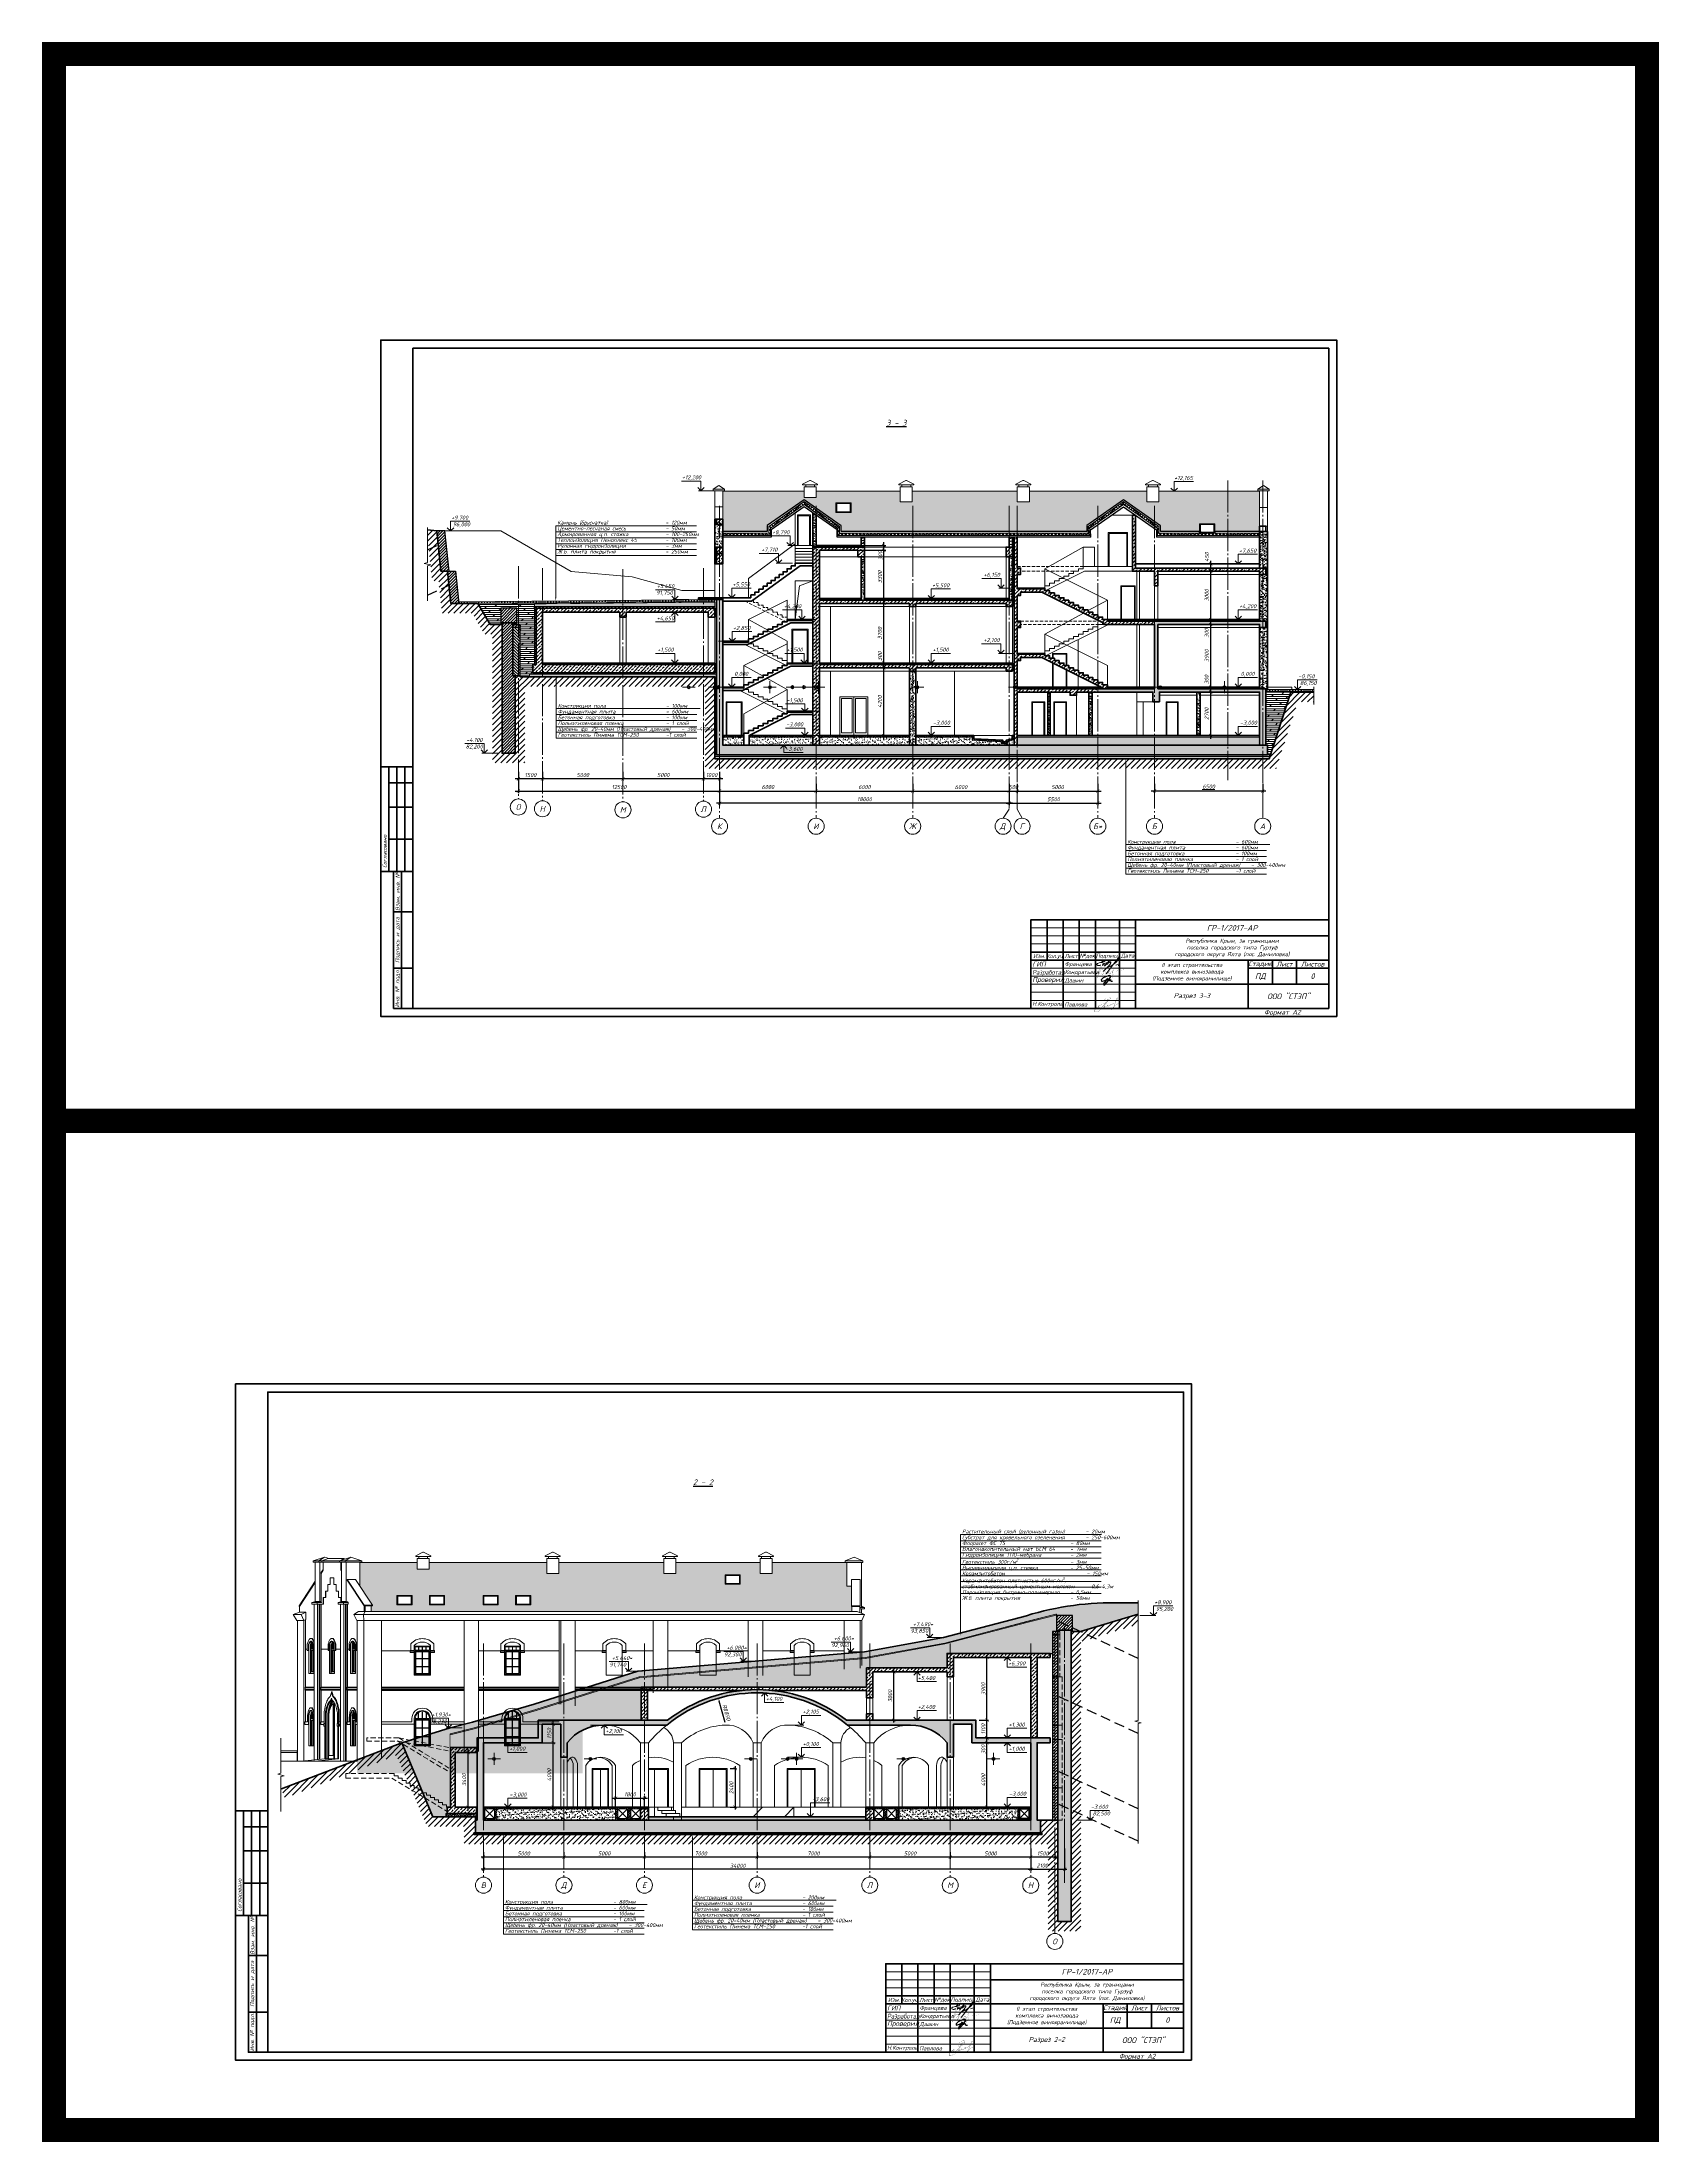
# Model space of a CAD drawing. Header units: millimetres. Extents: x -123149 to 90750, y -868758 to 226421.
# Drawn here: x -9719 to 90750, y 96010 to 226421 of the extents above; entities that cross this region are included whole.
import ezdxf
from ezdxf import colors
from ezdxf.entities.mleader import LeaderData, LeaderLine
from ezdxf.enums import TextEntityAlignment as Align
from ezdxf.math import Vec2, Vec3

# ---------------------------------------------------------------- set-up
doc = ezdxf.new("R2010")
doc.units = ezdxf.units.MM
for name, pattern in [('DASHED2', [0.375, 0.25, -0.125]), ('GOST2.303 5', [24, 20, -1.5, 1, -1.5]), ('HIDDEN', [0.375, 0.25, -0.125]), ('HIDDEN2', [4.7625, 3.175, -1.5875])]:
    doc.linetypes.add(name, pattern=pattern)
doc.layers.get('0').update_dxf_attribs({"lineweight": 5})
doc.layers.get('Defpoints').update_dxf_attribs({"color": 1, "lineweight": 0})
for name, color, linetype, lineweight in [('!!! Подписи', 7, 'Continuous', 40), ('!!ПОДПИСИ', 7, 'Continuous', 13), ('#Dimensions', 7, 'Continuous', 9), ('#Бетон разрез', 22, 'Continuous', 40), ('#Вид_тонкая', 20, 'Continuous', 15), ('#Газобетон', 152, 'Continuous', 35), ('#Двери', 170, 'Continuous', 13), ('#Земля', 7, 'Continuous', 60), ('#Изоляция', 202, 'Continuous', 18), ('#Ограждения', 152, 'Continuous', 9), ('#Оси', 7, 'Continuous', 9), ('#Подготовка', 30, 'Continuous', 20), ('#Полы', 14, 'Continuous', 18), ('#Полы_толст', 14, 'Continuous', 35), ('#разм', 7, 'Continuous', 9), ('AR', 164, 'Continuous', 9), ('k_ Осевые размеры', 251, 'Continuous', 9), ('k_ Рамка', 7, 'Continuous', 40), ('k_ Штриховка', 8, 'Continuous', 5), ('kk_Линия тонкая', 76, 'Continuous', 13), ('ИнжЗащита_ Балка', 84, 'Continuous', 30), ('ИнжЗащита_ Линия_ пунктир', 230, 'HIDDEN2', 5), ('ИнжЗащита_ ПП', 143, 'Continuous', 30), ('ИнжЗащита_ СВАЯ', 7, 'Continuous', 35), ('ИнжЗащита_ Штиховка', 136, 'Continuous', 0), ('К  Черновик', 42, 'Continuous', 18), ('Линия Основная', 2, 'Continuous', 40)]:
    doc.layers.add(name, color=color, linetype=linetype, lineweight=lineweight)
doc.layers.add('#Hatch', color=7, linetype='Continuous', lineweight=5, true_color=0x4d4d4d)
doc.layers.add('AR_ Фасады тонкая', color=7, linetype='Continuous', lineweight=9, true_color=0x6b6b6b)
doc.layers.add('k_ Позиции', color=1, linetype='Continuous')
doc.layers.add('NoPrint', color=18, linetype='Continuous', plot=False)
doc.styles.add('ESKDW', font='eskdw.shx', dxfattribs={"oblique": 15})
doc.styles.add('GOST 2.304', font='isocpeui.ttf')
doc.styles.add('STEP PR', font='isocpeui.ttf')
doc.dimstyles.new('SPDS', dxfattribs={"dimscale": 50, "dimtxt": 2.5, "dimasz": 2, "dimexe": 1.25, "dimexo": 0.625, "dimtad": 1, "dimdec": 0, "dimrnd": 0.001, "dimtxsty": 'ESKDW', "dimblk": 'ARCHTICK', "dimcen": 2.5, "dimdle": 2, "dimclrd": 256, "dimclre": 256, "dimclrt": 7, "dimadec": 0, "dimazin": 2, "dimtfac": 0.75, "dimtdec": 0, "dimtmove": 1, "dimatfit": 3, "dimfxl": 1, "dimtolj": 1, "dimarcsym": 1})
doc.dimstyles.new('STEP PR', dxfattribs={"dimscale": 100, "dimtxt": 2.5, "dimasz": 2, "dimexe": 1, "dimexo": 2, "dimgap": 1, "dimtad": 1, "dimdec": 4, "dimlfac": -1, "dimtxsty": 'STEP PR', "dimblk": 'ARCHTICK', "dimcen": 2, "dimdle": 1.5, "dimclrt": 1, "dimadec": 0, "dimazin": 0, "dimtfac": 1, "dimtdec": 4, "dimtmove": 1, "dimatfit": 3, "dimldrblk": 'DOTSMALL', "dimfxl": 1, "dimtolj": 1, "dimtzin": 0, "dimarcsym": 0})
doc.dimstyles.new('высотные отметки', dxfattribs={"dimtxt": 500, "dimasz": 100, "dimexe": 100, "dimexo": 0.625, "dimgap": 50, "dimtad": 1, "dimtih": 1, "dimtoh": 1, "dimdec": 3, "dimlfac": 0.001, "dimrnd": 0.005, "dimzin": 9, "dimtxsty": 'STEP PR', "dimblk": 'NONE', "dimcen": 100, "dimdle": 100, "dimse1": 1, "dimse2": 1, "dimsd1": 1, "dimsd2": 1, "dimadec": 0, "dimazin": 0, "dimtfac": 1, "dimtdec": 3, "dimtmove": 0, "dimatfit": 2, "dimldrblk": 'NONE', "dimfxl": 1, "dimarcsym": 0})
pattern_1 = [(45, (185416.82, -2305.1), (-224.5064, 224.5064), []), (45, (185641.33, -2305.1), (-224.5064, 224.5064), [158.75, -79.375])]
pattern_2 = [(50, (185416.82, -2305.08), (364.36934, -31.87817), [38.1, -419.1]), (355, (185416.8, -2305.1), (-70.48684, 382.1137), [30.48, -335.28117]), (100.45144, (185447.2, -2307.74), (293.8825, 350.2355), [32.38, -356.1805]), (46.1842, (185416.8, -2203.5), (542.1581, -84.08466), [57.15, -628.65]), (96.63556, (185462, -2210.5), (474.8083, 494.8522), [48.57, -534.2712]), (351.18415, (185416.8, -2203.5), (474.8083, 494.8522), [45.7199, -502.9195]), (21, (185467.62, -2228.88), (303.2288, -204.5304), [38.1, -419.1]), (326, (185467.6, -2228.9), (123.60406, 368.37593), [30.48, -335.28]), (71.45144, (185492.9, -2245.93), (426.83284, 163.84554), [32.38, -356.1799]), (37.5, (185416.82, -2305.08), (6.177207, 169.11008), [0, -331.216, 0, -340.36, 0, -336.55]), (7.5, (185416.82, -2305.08), (133.63933, 200.36115), [0, -194.056, 0, -323.596, 0, -128.27]), (327.5, (185303.53, -2305.08), (271.18119, -11.45749), [0, -127, 0, -396.24, 0, -525.78]), (317.5, (185252.73, -2305.08), (296.25836, 50.85298), [0, -165.1, 0, -263.144, 0, -373.38])]
pattern_3 = [(37.5, (185416.82, -2305.08), (-8.00016, 244.70662), [0, -193.04, 0, -215.9, 0, -206.375]), (7.5, (185416.82, -2305.1), (224.76164, 358.41255), [0, -104.14, 0, -173.99, 0, -66.675]), (327.5, (185260.6, -2305.08), (395.49619, 0.7186), [0, -63.5, 0, -228.6, 0, -298.45]), (317.5, (185260.6, -2305.1), (381.77823, 111.46466), [0, -31.75, 0, -149.86, 0, -171.45])]
pattern_4 = [(45, (185416.82, -2305.08), (-89.80256, 89.80256), []), (45, (185506.62, -2305.08), (-89.80256, 89.80256), [63.5, -31.75])]
pattern_5 = [(0, (185416.82, -2305.08), (0, 127), []), (45, (185416.82, -2305.1), (-253.99983, 253.99983), [179.6051, -359.21024])]
pattern_6 = [(90, (185416.82, -2305.08), (-95.25, 2e-14), [])]

# ---------------------------------------------------------------- blocks, each defined once
blk = doc.blocks.new('_ArchTick')
at = {"color": 0, "linetype": 'ByBlock', "const_width": 0.15}
blk.add_lwpolyline([(-0.5, -0.5), (0.5, 0.5)], dxfattribs=at)
blk = doc.blocks.new('*D1864')
at = {"layer": 'Defpoints', "color": 0, "lineweight": 0, "transparency": 16777216}
for p in [(51713, 114203), (51713, 113703), (53213, 114203)]:
    blk.add_point(p, dxfattribs=at)
at = {"layer": 'k_ Осевые размеры', "color": 0, "lineweight": -2, "transparency": 16777216}
for p, q in [((53363, 113703), (51563, 113703)), ((51713, 114003), (51713, 113603)), ((53213, 114003), (53213, 113603))]:
    blk.add_line(p, q, dxfattribs=at)
at = {"layer": 'k_ Осевые размеры', "color": 0, "lineweight": -2, "transparency": 16777216, "xscale": 200, "yscale": 200, "zscale": 200, "rotation": 180}
blk.add_blockref('_ArchTick', (51713, 113703), dxfattribs=at)
at = {"layer": 'k_ Осевые размеры', "color": 0, "lineweight": -2, "transparency": 16777216, "xscale": 200, "yscale": 200, "zscale": 200}
blk.add_blockref('_ArchTick', (53213, 113703), dxfattribs=at)
at = {"layer": 'k_ Осевые размеры', "color": 0, "transparency": 16777216, "insert": (52463, 113928), "char_height": 250, "attachment_point": 5, "style": 'STEP PR'}
blk.add_mtext('\\A1;1500', dxfattribs=at)
blk = doc.blocks.new('_DotSmall')
at = {"color": 0, "linetype": 'ByBlock', "const_width": 0.5}
blk.add_lwpolyline([(-0.0625, 0, 1), (0.0625, 0, 1)], format="xyb", close=True, dxfattribs=at)
blk = doc.blocks.new('*D1865')
at = {"layer": 'Defpoints', "color": 0, "lineweight": 0, "transparency": 16777216}
for p in [(17713, 114203), (51713, 114203), (17713, 112953)]:
    blk.add_point(p, dxfattribs=at)
at = {"layer": 'k_ Осевые размеры', "color": 0, "lineweight": -2, "transparency": 16777216}
for p, q in [((17713, 114003), (17713, 112853)), ((51713, 114003), (51713, 112853)), ((51863, 112953), (17563, 112953))]:
    blk.add_line(p, q, dxfattribs=at)
at = {"layer": 'k_ Осевые размеры', "color": 0, "lineweight": -2, "transparency": 16777216, "xscale": 200, "yscale": 200, "zscale": 200, "rotation": 180}
blk.add_blockref('_ArchTick', (17713, 112953), dxfattribs=at)
at = {"layer": 'k_ Осевые размеры', "color": 0, "lineweight": -2, "transparency": 16777216, "xscale": 200, "yscale": 200, "zscale": 200}
blk.add_blockref('_ArchTick', (51713, 112953), dxfattribs=at)
at = {"layer": 'k_ Осевые размеры', "color": 0, "transparency": 16777216, "insert": (33505, 113164), "char_height": 250, "attachment_point": 5, "style": 'STEP PR'}
blk.add_mtext('\\A1;34000', dxfattribs=at)
blk = doc.blocks.new('*D1866')
at = {"layer": 'Defpoints', "color": 0, "lineweight": 0, "transparency": 16777216}
for p in [(46713, 114203), (46713, 113703), (51713, 114203)]:
    blk.add_point(p, dxfattribs=at)
at = {"layer": 'k_ Осевые размеры', "color": 0, "lineweight": -2, "transparency": 16777216}
for p, q in [((51863, 113703), (46563, 113703)), ((46713, 114003), (46713, 113603)), ((51713, 114003), (51713, 113603))]:
    blk.add_line(p, q, dxfattribs=at)
at = {"layer": 'k_ Осевые размеры', "color": 0, "lineweight": -2, "transparency": 16777216, "xscale": 200, "yscale": 200, "zscale": 200, "rotation": 180}
blk.add_blockref('_ArchTick', (46713, 113703), dxfattribs=at)
at = {"layer": 'k_ Осевые размеры', "color": 0, "lineweight": -2, "transparency": 16777216, "xscale": 200, "yscale": 200, "zscale": 200}
blk.add_blockref('_ArchTick', (51713, 113703), dxfattribs=at)
at = {"layer": 'k_ Осевые размеры', "color": 0, "transparency": 16777216, "insert": (49213, 113928), "char_height": 250, "attachment_point": 5, "style": 'STEP PR'}
blk.add_mtext('\\A1;5000', dxfattribs=at)
blk = doc.blocks.new('*D1867')
at = {"layer": 'Defpoints', "color": 0, "lineweight": 0, "transparency": 16777216}
for p in [(41713, 114203), (41713, 113703), (46713, 114203)]:
    blk.add_point(p, dxfattribs=at)
at = {"layer": 'k_ Осевые размеры', "color": 0, "lineweight": -2, "transparency": 16777216}
for p, q in [((46863, 113703), (41563, 113703)), ((41713, 114003), (41713, 113603)), ((46713, 114003), (46713, 113603))]:
    blk.add_line(p, q, dxfattribs=at)
at = {"layer": 'k_ Осевые размеры', "color": 0, "lineweight": -2, "transparency": 16777216, "xscale": 200, "yscale": 200, "zscale": 200, "rotation": 180}
blk.add_blockref('_ArchTick', (41713, 113703), dxfattribs=at)
at = {"layer": 'k_ Осевые размеры', "color": 0, "lineweight": -2, "transparency": 16777216, "xscale": 200, "yscale": 200, "zscale": 200}
blk.add_blockref('_ArchTick', (46713, 113703), dxfattribs=at)
at = {"layer": 'k_ Осевые размеры', "color": 0, "transparency": 16777216, "insert": (44213, 113928), "char_height": 250, "attachment_point": 5, "style": 'STEP PR'}
blk.add_mtext('\\A1;5000', dxfattribs=at)
blk = doc.blocks.new('*D1868')
at = {"layer": 'Defpoints', "color": 0, "lineweight": 0, "transparency": 16777216}
for p in [(34713, 114203), (34713, 113703), (41713, 114203)]:
    blk.add_point(p, dxfattribs=at)
at = {"layer": 'k_ Осевые размеры', "color": 0, "lineweight": -2, "transparency": 16777216}
for p, q in [((41863, 113703), (34563, 113703)), ((34713, 114003), (34713, 113603)), ((41713, 114003), (41713, 113603))]:
    blk.add_line(p, q, dxfattribs=at)
at = {"layer": 'k_ Осевые размеры', "color": 0, "lineweight": -2, "transparency": 16777216, "xscale": 200, "yscale": 200, "zscale": 200, "rotation": 180}
blk.add_blockref('_ArchTick', (34713, 113703), dxfattribs=at)
at = {"layer": 'k_ Осевые размеры', "color": 0, "lineweight": -2, "transparency": 16777216, "xscale": 200, "yscale": 200, "zscale": 200}
blk.add_blockref('_ArchTick', (41713, 113703), dxfattribs=at)
at = {"layer": 'k_ Осевые размеры', "color": 0, "transparency": 16777216, "insert": (38213, 113929), "char_height": 250, "attachment_point": 5, "style": 'STEP PR'}
blk.add_mtext('\\A1;7000', dxfattribs=at)
blk = doc.blocks.new('*D1869')
at = {"layer": 'Defpoints', "color": 0, "lineweight": 0, "transparency": 16777216}
for p in [(27713, 114203), (27713, 113703), (34713, 114203)]:
    blk.add_point(p, dxfattribs=at)
at = {"layer": 'k_ Осевые размеры', "color": 0, "lineweight": -2, "transparency": 16777216}
for p, q in [((34863, 113703), (27563, 113703)), ((27713, 114003), (27713, 113603)), ((34713, 114003), (34713, 113603))]:
    blk.add_line(p, q, dxfattribs=at)
at = {"layer": 'k_ Осевые размеры', "color": 0, "lineweight": -2, "transparency": 16777216, "xscale": 200, "yscale": 200, "zscale": 200, "rotation": 180}
blk.add_blockref('_ArchTick', (27713, 113703), dxfattribs=at)
at = {"layer": 'k_ Осевые размеры', "color": 0, "lineweight": -2, "transparency": 16777216, "xscale": 200, "yscale": 200, "zscale": 200}
blk.add_blockref('_ArchTick', (34713, 113703), dxfattribs=at)
at = {"layer": 'k_ Осевые размеры', "color": 0, "transparency": 16777216, "insert": (31213, 113929), "char_height": 250, "attachment_point": 5, "style": 'STEP PR'}
blk.add_mtext('\\A1;7000', dxfattribs=at)
blk = doc.blocks.new('*D1870')
at = {"layer": 'Defpoints', "color": 0, "lineweight": 0, "transparency": 16777216}
for p in [(22713, 114203), (22713, 113703), (27713, 114203)]:
    blk.add_point(p, dxfattribs=at)
at = {"layer": 'k_ Осевые размеры', "color": 0, "lineweight": -2, "transparency": 16777216}
for p, q in [((27863, 113703), (22563, 113703)), ((22713, 114003), (22713, 113603)), ((27713, 114003), (27713, 113603))]:
    blk.add_line(p, q, dxfattribs=at)
at = {"layer": 'k_ Осевые размеры', "color": 0, "lineweight": -2, "transparency": 16777216, "xscale": 200, "yscale": 200, "zscale": 200, "rotation": 180}
blk.add_blockref('_ArchTick', (22713, 113703), dxfattribs=at)
at = {"layer": 'k_ Осевые размеры', "color": 0, "lineweight": -2, "transparency": 16777216, "xscale": 200, "yscale": 200, "zscale": 200}
blk.add_blockref('_ArchTick', (27713, 113703), dxfattribs=at)
at = {"layer": 'k_ Осевые размеры', "color": 0, "transparency": 16777216, "insert": (25213, 113928), "char_height": 250, "attachment_point": 5, "style": 'STEP PR'}
blk.add_mtext('\\A1;5000', dxfattribs=at)
blk = doc.blocks.new('*D1871')
at = {"layer": 'Defpoints', "color": 0, "lineweight": 0, "transparency": 16777216}
for p in [(17713, 114203), (17713, 113703), (22713, 114203)]:
    blk.add_point(p, dxfattribs=at)
at = {"layer": 'k_ Осевые размеры', "color": 0, "lineweight": -2, "transparency": 16777216}
for p, q in [((22863, 113703), (17563, 113703)), ((17713, 114003), (17713, 113603)), ((22713, 114003), (22713, 113603))]:
    blk.add_line(p, q, dxfattribs=at)
at = {"layer": 'k_ Осевые размеры', "color": 0, "lineweight": -2, "transparency": 16777216, "xscale": 200, "yscale": 200, "zscale": 200, "rotation": 180}
blk.add_blockref('_ArchTick', (17713, 113703), dxfattribs=at)
at = {"layer": 'k_ Осевые размеры', "color": 0, "lineweight": -2, "transparency": 16777216, "xscale": 200, "yscale": 200, "zscale": 200}
blk.add_blockref('_ArchTick', (22713, 113703), dxfattribs=at)
at = {"layer": 'k_ Осевые размеры', "color": 0, "transparency": 16777216, "insert": (20213, 113928), "char_height": 250, "attachment_point": 5, "style": 'STEP PR'}
blk.add_mtext('\\A1;5000', dxfattribs=at)
blk = doc.blocks.new('*D1873')
at = {"layer": '#Dimensions', "lineweight": -2, "transparency": 16777216}
blk.add_line((32732, 122070), (32365, 123379), dxfattribs=at)
at = {"layer": '#Dimensions', "lineweight": 0, "transparency": 16777216}
blk.add_solid([(32397, 123388), (32333, 123370), (32311, 123572)], dxfattribs=at)
at = {"layer": 'Defpoints', "color": 0, "lineweight": 0, "transparency": 16777216}
for p in [(32311, 123572), (34713, 115013)]:
    blk.add_point(p, dxfattribs=at)
at = {"layer": '#Dimensions', "transparency": 16777216, "insert": (32812, 122695), "char_height": 250, "attachment_point": 5, "rotation": 285.67495, "style": 'STEP PR'}
blk.add_mtext('\\A1;R8890', dxfattribs=at)
blk = doc.blocks.new('*D1874')
at = {"layer": 'Defpoints', "color": 0, "lineweight": 0, "transparency": 16777216}
for p in [(51713, 114432), (53813, 114432), (53813, 112953)]:
    blk.add_point(p, dxfattribs=at)
at = {"layer": 'k_ Осевые размеры', "color": 0, "lineweight": -2, "transparency": 16777216}
for p, q in [((51713, 114232), (51713, 112853)), ((53813, 114232), (53813, 112853)), ((51563, 112953), (53963, 112953))]:
    blk.add_line(p, q, dxfattribs=at)
at = {"layer": 'k_ Осевые размеры', "color": 0, "lineweight": -2, "transparency": 16777216, "xscale": 200, "yscale": 200, "zscale": 200, "rotation": 180}
blk.add_blockref('_ArchTick', (51713, 112953), dxfattribs=at)
at = {"layer": 'k_ Осевые размеры', "color": 0, "lineweight": -2, "transparency": 16777216, "xscale": 200, "yscale": 200, "zscale": 200}
blk.add_blockref('_ArchTick', (53813, 112953), dxfattribs=at)
at = {"layer": 'k_ Осевые размеры', "color": 0, "transparency": 16777216, "insert": (52431, 113178), "char_height": 250, "attachment_point": 5, "style": 'STEP PR'}
blk.add_mtext('\\A1;2100', dxfattribs=at)
blk = doc.blocks.new('*D1875')
at = {"layer": '#Dimensions', "lineweight": -2, "transparency": 16777216}
for p, q in [((25913, 116765), (25913, 117484)), ((27713, 116765), (27713, 117484)), ((25713, 117359), (27913, 117359))]:
    blk.add_line(p, q, dxfattribs=at)
at = {"layer": 'Defpoints', "color": 0, "lineweight": 0, "transparency": 16777216}
for p in [(25913, 116703), (27713, 117359), (27713, 116703)]:
    blk.add_point(p, dxfattribs=at)
at = {"layer": '#Dimensions', "lineweight": -2, "transparency": 16777216, "xscale": 200, "yscale": 200, "zscale": 200, "rotation": 180}
blk.add_blockref('_ArchTick', (25913, 117359), dxfattribs=at)
at = {"layer": '#Dimensions', "lineweight": -2, "transparency": 16777216, "xscale": 200, "yscale": 200, "zscale": 200}
blk.add_blockref('_ArchTick', (27713, 117359), dxfattribs=at)
at = {"layer": '#Dimensions', "transparency": 16777216, "insert": (26813, 117604), "char_height": 250, "attachment_point": 5, "style": 'STEP PR'}
blk.add_mtext('\\A1;1800', dxfattribs=at)
blk = doc.blocks.new('*D2587')
at = {"layer": 'Defpoints', "color": 0, "lineweight": 0, "ltscale": 3, "transparency": 16777216}
for p in [(4576313, -927600, 0), (4577272, -927600), (4576313, -931200)]:
    blk.add_point(p, dxfattribs=at)
at = {"layer": '#разм', "color": 0, "ltscale": 3, "transparency": 16777216, "insert": (4577806, -926533), "char_height": 250, "attachment_point": 5, "style": 'STEP PR'}
blk.add_mtext('-3,600', dxfattribs=at)
blk = doc.blocks.new('_None')
blk = doc.blocks.new('*D2594')
at = {"layer": 'Defpoints', "color": 0, "lineweight": 0, "ltscale": 3, "transparency": 16777216}
for p in [(4576313, -915800), (4576313, -919900, 0), (4578274, -919900)]:
    blk.add_point(p, dxfattribs=at)
at = {"layer": '#разм', "color": 0, "ltscale": 3, "transparency": 16777216, "insert": (4577755, -920300), "char_height": 250, "attachment_point": 5, "style": 'STEP PR'}
blk.add_mtext('+4,100', dxfattribs=at)
blk = doc.blocks.new('*D2824')
at = {"layer": 'Defpoints', "color": 0, "lineweight": 0, "ltscale": 3, "transparency": 16777216}
for p in [(4576313, -923900, 0), (4576313, -924000), (4577249, -923900)]:
    blk.add_point(p, dxfattribs=at)
at = {"layer": '#разм', "color": 0, "ltscale": 3, "transparency": 16777216, "insert": (4577755, -923100), "char_height": 250, "attachment_point": 5, "style": 'STEP PR'}
blk.add_mtext('+0,100', dxfattribs=at)
blk = doc.blocks.new('*D2599')
at = {"layer": 'Defpoints', "color": 0, "lineweight": 0, "ltscale": 3, "transparency": 16777216}
for p in [(4576313, -927000, 0), (4577272, -927000), (4576313, -930000)]:
    blk.add_point(p, dxfattribs=at)
at = {"layer": '#разм', "color": 0, "ltscale": 3, "transparency": 16777216, "insert": (4577806, -926246), "char_height": 250, "attachment_point": 5, "style": 'STEP PR'}
blk.add_mtext('-3,000', dxfattribs=at)
blk = doc.blocks.new('*D2602')
at = {"layer": 'Defpoints', "color": 0, "lineweight": 0, "ltscale": 3, "transparency": 16777216}
for p in [(4576313, -922000), (4576313, -923000, 0), (4578261, -923000)]:
    blk.add_point(p, dxfattribs=at)
at = {"layer": '#разм', "color": 0, "ltscale": 3, "transparency": 16777216, "insert": (4577755, -923400), "char_height": 250, "attachment_point": 5, "style": 'STEP PR'}
blk.add_mtext('+1,000', dxfattribs=at)
blk = doc.blocks.new('*D2606')
at = {"layer": 'Defpoints', "color": 0, "lineweight": 0, "ltscale": 3, "transparency": 16777216}
for p in [(4576313, -919800), (4576313, -921900, 0), (4578261, -921900)]:
    blk.add_point(p, dxfattribs=at)
at = {"layer": '#разм', "color": 0, "ltscale": 3, "transparency": 16777216, "insert": (4577755, -922300), "char_height": 250, "attachment_point": 5, "style": 'STEP PR'}
blk.add_mtext('+2,100', dxfattribs=at)
blk = doc.blocks.new('*D2610')
at = {"layer": 'Defpoints', "color": 0, "lineweight": 0, "ltscale": 3, "transparency": 16777216}
for p in [(4576313, -921600, 0), (4577210, -921600), (4576313, -924000)]:
    blk.add_point(p, dxfattribs=at)
at = {"layer": '#разм', "color": 0, "ltscale": 3, "transparency": 16777216, "insert": (4577755, -920800), "char_height": 250, "attachment_point": 5, "style": 'STEP PR'}
blk.add_mtext('+2,400', dxfattribs=at)
blk = doc.blocks.new('*D2617')
at = {"layer": 'Defpoints', "color": 0, "lineweight": 0, "ltscale": 3, "transparency": 16777216}
for p in [(4576313, -922700, 0), (4577249, -922700), (4576313, -924000)]:
    blk.add_point(p, dxfattribs=at)
at = {"layer": '#разм', "color": 0, "ltscale": 3, "transparency": 16777216, "insert": (4577755, -921900), "char_height": 250, "attachment_point": 5, "style": 'STEP PR'}
blk.add_mtext('+1,300', dxfattribs=at)
blk = doc.blocks.new('*D2621')
at = {"layer": 'Defpoints', "color": 0, "lineweight": 0, "ltscale": 3, "transparency": 16777216}
for p in [(4576313, -911400), (4576313, -917700, 0), (4578287, -917700)]:
    blk.add_point(p, dxfattribs=at)
at = {"layer": '#разм', "color": 0, "ltscale": 3, "transparency": 16777216, "insert": (4577755, -918100), "char_height": 250, "attachment_point": 5, "style": 'STEP PR'}
blk.add_mtext('+6,300', dxfattribs=at)
blk = doc.blocks.new('*D2626')
at = {"layer": 'Defpoints', "color": 0, "lineweight": 0, "ltscale": 3, "transparency": 16777216}
for p in [(4576313, -927000, 0), (4577272, -927000), (4576313, -930000)]:
    blk.add_point(p, dxfattribs=at)
at = {"layer": '#разм', "color": 0, "ltscale": 3, "transparency": 16777216, "insert": (4577806, -926195), "char_height": 250, "attachment_point": 5, "style": 'STEP PR'}
blk.add_mtext('-3,000', dxfattribs=at)
blk = doc.blocks.new('*U2786')
for p, q in [((5, -265), (5, -330)), ((10, -265), (10, -330)), ((15, -265), (15, -330)), ((5, -275), (20, -275)), ((5, -290), (20, -290)), ((5, -310), (20, -310)), ((13, -330), (13, -415)), ((8, -355), (20, -355)), ((414, -360), (414, -385)), ((424, -360), (424, -415)), ((434, -360), (434, -385)), ((444, -360), (444, -415)), ((459, -360), (459, -415)), ((469, -360), (469, -400)), ((8, -390), (20, -390)), ((404, -380), (469, -380)), ((404, -385), (589, -385)), ((539, -385), (539, -415)), ((539, -390), (589, -390)), ((554, -400), (554, -385)), ((569, -400), (569, -385)), ((469, -400), (469, -415))]:
    blk.add_line(p, q)
at = {"lineweight": 13}
for p, q in [((404, -365), (469, -365)), ((404, -370), (469, -370)), ((404, -375), (469, -375)), ((404, -390), (469, -390)), ((404, -395), (469, -395)), ((404, -400), (469, -400)), ((404, -405), (469, -405)), ((404, -410), (469, -410))]:
    blk.add_line(p, q, dxfattribs=at)
at = {"extrusion": (-1, 0, 0)}
blk.add_line((469, -370), (589, -370), dxfattribs=at)
for points in [[(594, -420), (0, -420), (0, 0), (594, 0)], [(20, -415), (589, -415), (589, -5), (20, -5)]]:
    blk.add_lwpolyline(points, close=True)
for points in [[(20, -265), (0, -265), (0, -330), (8, -330)], [(20, -415), (8, -415), (8, -330), (20, -330)], [(589, -360), (404, -360), (404, -415)], [(589, -400), (469, -400)]]:
    blk.add_lwpolyline(points)
at = {"style": 'STEP PR'}
blk.add_text('ПД', height=3.5, dxfattribs=at).set_placement((546.5, -395), align=Align.MIDDLE_CENTER)
at = {"ltscale": 100, "char_height": 2.5, "attachment_point": 5, "rotation": 90, "style": 'STEP PR'}
for s, insert, width in [('Согласовано', (2.5, -317.5), 25), ('Взам. инв. №', (10.5, -342.5), 25), ('Подпись и дата', (10.5, -372.5), 35), ('Инв. № подл.', (10.5, -402.5), 25)]:
    blk.add_mtext(s, dxfattribs=dict(at, insert=insert, width=width))
at = {"attachment_point": 5, "style": 'STEP PR'}
for s, insert, char_height, width in [('ГР-1/2017-АР', (529, -365), 3.5, 120), ('Республика Крым, за границами\\Pпоселка городского типа Гурзуф\\Pгородского округа Ялта (пос. Даниловка)', (529, -377.5), 2.5, 120), ('II этап строительства\\Pкомплекса винозавода\\P(Подземное винохранилище)', (504, -392.5), 2.5, 70)]:
    blk.add_mtext(s, dxfattribs=dict(at, insert=insert, char_height=char_height, width=width))
at = {"ltscale": 100, "style": 'STEP PR'}
for s, insert, char_height, width, attachment_point in [('{\\W0.8;Разработал}', (404.8, -393), 3, 18.098, 4), ('ГИП', (404.8, -387.5), 3, 18.098, 4), ('Изм.', (409, -382.5), 2.5, 10, 5), ('{\\W0.9;Кол.уч.}', (419, -382.8), 2.5, 10, 5), ('Лист', (429, -382.5), 2.5, 10, 5), ('{\\W0.9;Кондратьева}', (425, -392.8), 2.5, 18.993, 4), ('Францева', (425, -387.8), 2.5, 18.993, 4), ('№док', (439, -382.5), 2.5, 10, 5), ('Подпись', (451.5, -382.5), 2.5, 15, 5), ('Дата', (464, -382.5), 2.5, 10, 5), ('Стадия', (546.5, -387.5), 3, 15, 5), ('Лист', (561.5, -387.5), 3, 15, 5), ('Листов', (579, -387.5), 3, 20, 5), ('Проверил', (404.8, -397.5), 3, 18.098, 4), ('Дашин', (425, -397.8), 2.5, 18.993, 4), ('Н.Контроль', (404.8, -412.5), 2.5, 18.098, 4), ('Павлова', (424.8, -412.5), 2.5, 18.098, 4)]:
    blk.add_mtext(s, dxfattribs=dict(at, insert=insert, char_height=char_height, width=width, attachment_point=attachment_point))
at = {"insert": (564, -407.5), "char_height": 3.5, "width": 50, "attachment_point": 5, "line_spacing_factor": 1.071429, "style": 'STEP PR'}
blk.add_mtext('ООО "СТЭП"', dxfattribs=at)
at = {"style": 'STEP PR'}
for tag, p in [('НАИМ.', (503, -403.8)), ('НАИМЕНОВАНИЕ', (503, -413.8)), ('НАИМЕНОВАН.', (503, -408.8))]:
    blk.add_attdef(tag, text='', height=3, dxfattribs=at).set_placement(p, align=Align.CENTER)
blk.add_attdef('N.ЛИСТА', text='', height=3.5, dxfattribs=at).set_placement((561.5, -395), align=Align.MIDDLE_CENTER)
blk.add_attdef('ФОРМАТ', (548.9, -418.9), '', height=3, dxfattribs=at)
at = {"layer": 'NoPrint', "style": 'STEP PR'}
blk.add_text('0', height=3.5, dxfattribs=at).set_placement((579, -395), align=Align.MIDDLE_CENTER)
blk = doc.blocks.new('ЭлПодпись_ Кондратьева')
at = {"lineweight": 5, "const_width": 0.05}
for points in [[(-0.9, -0.3), (-1, -0.4), (-1, -0.5), (-1.2, -0.6), (-1.3, -0.6), (-1.3, -0.5), (-1.2, -0.4), (-1.2, -0.3), (-1.2, -0.3), (-1.1, -0.1), (-1.1, 0), (-1.1, 0.1), (-1, 0.2), (-1, 0.3), (-0.9, 0.4), (-0.8, 0.5), (-0.7, 0.7), (-0.6, 0.9), (-0.5, 1.2), (-0.4, 1.3), (-0.3, 1.5), (-0.2, 1.6), (-0.1, 1.9), (0.1, 2.1), (0.4, 2.5), (0.5, 2.7), (0.6, 2.8), (0.7, 3), (1, 3.2), (1.2, 3.4)], [(-0.8, 3), (-0.6, 3.1), (-0.5, 3.2), (-0.3, 3.3), (0, 3.4), (0.2, 3.6), (0.4, 3.7), (0.7, 3.9), (0.9, 4.1), (1.1, 4.2), (1.3, 4.4), (1.4, 4.6), (1.6, 4.8), (1.7, 5), (1.9, 5.1), (2, 5.3), (2.1, 5.5), (2.2, 5.6), (2.3, 5.7), (2.4, 5.8), (2.4, 5.9), (2.5, 6), (2.5, 6.1), (2.6, 6.2), (2.6, 6.3), (2.7, 6.4), (2.7, 6.4), (2.7, 6.5), (2.8, 6.6), (2.8, 6.7), (2.8, 6.7), (2.8, 6.8), (2.9, 6.9), (2.9, 7), (2.9, 7), (2.9, 7.1), (3, 7.2), (3, 7.3), (3, 7.4), (3, 7.5), (3.1, 7.6), (3.1, 7.7), (3.1, 7.7), (3.1, 7.8), (3.1, 7.9), (3.2, 8), (3.2, 8.1), (3.1, 8.1), (3.1, 8.2), (3.1, 8.2), (3.1, 8.3), (3, 8.3), (3, 8.3), (2.9, 8.3), (2.8, 8.3), (2.8, 8.3), (2.7, 8.2), (2.6, 8.2), (2.6, 8.1), (2.5, 8), (2.5, 7.9), (2.4, 7.8), (2.4, 7.7), (2.3, 7.6), (2.3, 7.5), (2.2, 7.4), (2.2, 7.3), (2.1, 7.2), (2.1, 7.1), (2, 7), (2, 6.9), (2, 6.8), (1.9, 6.7), (1.9, 6.6), (1.8, 6.4), (1.8, 6.3), (1.7, 6.1), (1.7, 6), (1.6, 5.8), (1.5, 5.6), (1.5, 5.4), (1.4, 5.2), (1.3, 5), (1.2, 4.8), (1.2, 4.6), (1.1, 4.4), (1, 4.2), (0.9, 4), (0.9, 3.8), (0.8, 3.6), (0.7, 3.4), (0.6, 3.2), (0.6, 3), (0.5, 2.9), (0.5, 2.7), (0.4, 2.5), (0.3, 2.3), (0.3, 2.2), (0.2, 2), (0.2, 1.8), (0.1, 1.7), (0, 1.5), (0, 1.4), (-0.1, 1.2), (-0.1, 1.1), (-0.2, 1), (-0.2, 0.9), (-0.3, 0.8), (-0.3, 0.7), (-0.3, 0.6), (-0.4, 0.5), (-0.4, 0.5), (-0.5, 0.4), (-0.5, 0.3), (-0.5, 0.3), (-0.5, 0.2), (-0.6, 0.1), (-0.6, 0.1), (-0.8, -0.3)], [(0.8, 2.4), (0.7, 2.2), (0.6, 2), (0.6, 1.8), (0.6, 1.6), (0.6, 1.5), (0.6, 1.4), (0.6, 1.3), (0.7, 1.2), (0.7, 1.1), (0.7, 1.1), (0.8, 1), (0.8, 1), (0.8, 0.9), (0.9, 0.9), (0.9, 0.9), (0.9, 0.8), (1, 0.8), (1, 0.8), (1.1, 0.8), (1.1, 0.7), (1.1, 0.7), (1.2, 0.7), (1.2, 0.7), (1.3, 0.7), (1.3, 0.7), (1.3, 0.7), (1.4, 0.6), (1.4, 0.6), (1.5, 0.6), (1.5, 0.6), (1.5, 0.6), (1.6, 0.6), (1.6, 0.6), (1.7, 0.6), (1.7, 0.6), (1.8, 0.6), (1.8, 0.6), (1.9, 0.6), (1.9, 0.6), (2, 0.6), (2, 0.6), (2.1, 0.7), (2.1, 0.7), (2.2, 0.7), (2.2, 0.7), (2.3, 0.8), (2.4, 0.8), (2.4, 0.9), (2.5, 0.9), (2.6, 1), (2.6, 1.1), (2.7, 1.2), (2.8, 1.4), (2.9, 1.5), (3, 1.8), (3.1, 2)], [(1.2, 3.4), (1.2, 3.5), (1.2, 3.5), (1.3, 3.6), (1.3, 3.6), (1.4, 3.7), (1.5, 3.7), (1.5, 3.7), (1.6, 3.8), (1.6, 3.8), (1.7, 3.9), (1.8, 3.9), (1.9, 3.9), (1.9, 3.9), (2, 4), (2.1, 4), (2.2, 4), (2.3, 4), (2.4, 4), (2.5, 4), (2.6, 4), (2.7, 4), (2.7, 4), (2.8, 4), (2.8, 4), (2.8, 4), (2.8, 4), (2.8, 4), (2.8, 4), (2.6, 4), (2.5, 3.9), (2.4, 3.9), (2.4, 3.9), (2.3, 3.9), (2.2, 3.9), (2.1, 3.9), (2, 3.8), (1.9, 3.8), (1.8, 3.8), (1.8, 3.7), (1.7, 3.7), (1.7, 3.7), (1.6, 3.6), (1.5, 3.6), (1.5, 3.5), (1.4, 3.5), (1.4, 3.4), (1.3, 3.4), (1.3, 3.3), (1.3, 3.3), (1.2, 3.2), (1.2, 3.1), (1.1, 3.1), (1.1, 3), (1, 3), (1, 2.9), (1, 2.8), (0.9, 2.8), (0.9, 2.7), (0.9, 2.6), (0.8, 2.6), (0.8, 2.4)], [(3.1, 2), (3.1, 2.1), (3.1, 2.1), (3.2, 2.1), (3.2, 2.2), (3.1, 2.3), (3.1, 2.3), (3.1, 2.4), (3.1, 2.4), (3, 2.5), (3, 2.5), (2.9, 2.5), (2.8, 2.5), (2.8, 2.5), (2.7, 2.5), (2.6, 2.5), (2.6, 2.5), (2.5, 2.5), (2.4, 2.5), (2.4, 2.4), (2.3, 2.4), (2.3, 2.3), (2.2, 2.3), (2.2, 2.2), (2.1, 2.2), (2.1, 2.1), (2.1, 2), (2, 2), (2, 1.9), (2, 1.8), (2, 1.7), (1.9, 1.7), (1.9, 1.6), (1.9, 1.5), (1.9, 1.4), (1.9, 1.3), (1.9, 1.3), (1.9, 1.2), (1.9, 1.1), (2, 1.1), (2, 1), (2.1, 1), (2.1, 0.9), (2.2, 0.9), (2.3, 0.9), (2.3, 0.9), (2.4, 0.9), (2.5, 0.9), (2.6, 0.9), (2.7, 1), (2.8, 1), (2.9, 1.1), (3, 1.2), (3.1, 1.3), (3.1, 1.4), (3.2, 1.5), (3.2, 1.6), (3.3, 1.7), (3.3, 1.8), (3.3, 1.9), (3.3, 2), (3.3, 2.1), (3.2, 2.2), (3.2, 2.2), (3.2, 2.3), (3.2, 2.3), (3.2, 2.3), (3.2, 2.3), (3.2, 2.3), (3.2, 2.2), (3.2, 2.2), (3.3, 2.2), (3.3, 2.2), (3.4, 2.2), (3.5, 2.2), (3.6, 2.2), (3.7, 2.3), (3.8, 2.3), (4, 2.3), (4.1, 2.4), (4.2, 2.4), (4.2, 2.4), (4.3, 2.4), (4.4, 2.4), (4.4, 2.4), (4.4, 2.4), (4.4, 2.3), (4.4, 2.3), (4.4, 2.2), (4.4, 2.1), (4.3, 2), (4.3, 1.9), (4.2, 1.8), (4.2, 1.7), (4.1, 1.5), (4.1, 1.4), (4, 1.2), (3.9, 1.1), (3.9, 1), (3.8, 0.8), (3.8, 0.7), (3.8, 0.6), (3.8, 0.5), (3.8, 0.5), (3.8, 0.4), (3.9, 0.4), (3.9, 0.4), (4, 0.4), (4.1, 0.5), (4.2, 0.5), (4.3, 0.6), (4.4, 0.6), (4.5, 0.7), (4.6, 0.8), (4.7, 0.8), (4.8, 0.9), (4.8, 1), (4.9, 1.1), (5, 1.2), (5.1, 1.2), (5.1, 1.3), (5.2, 1.4), (5.2, 1.5), (5.3, 1.6), (5.3, 1.7), (5.4, 1.8), (5.4, 1.9), (5.5, 2), (5.5, 2.1), (5.5, 2.1), (5.5, 2.2), (5.6, 2.2), (5.6, 2.2), (5.6, 2.2), (5.6, 2.2), (5.6, 2.2), (5.5, 2.1), (5.5, 2.1), (5.5, 2), (5.4, 1.9), (5.4, 1.8), (5.3, 1.7), (5.3, 1.6), (5.2, 1.5), (5.2, 1.3), (5.1, 1.2), (5.1, 1.1), (5.1, 1.1), (5, 1), (5, 0.9), (5, 0.8), (5, 0.8), (5, 0.7), (5.1, 0.7), (5.1, 0.6), (5.2, 0.6), (5.2, 0.6), (5.3, 0.6), (5.4, 0.6), (5.5, 0.7), (5.6, 0.8), (5.7, 0.9), (5.8, 1), (5.9, 1.1), (6, 1.3), (6.2, 1.4), (6.3, 1.6), (6.4, 1.7), (6.5, 1.8), (6.7, 1.9), (6.8, 2), (7, 2.1), (7.1, 2.1), (7.2, 2.1), (7.3, 2.2), (7.3, 2.2), (7.4, 2.2), (7.3, 2.2), (7.3, 2.2), (7.2, 2.2), (7, 2.2), (6.9, 2.2), (6.8, 2.1), (6.6, 2.1), (6.5, 2), (6.4, 1.9), (6.3, 1.8), (6.2, 1.7), (6.1, 1.6), (6, 1.4), (6, 1.3), (6, 1.2), (6, 1), (6, 0.9), (6, 0.8), (6, 0.8), (6, 0.7), (6.1, 0.6), (6.1, 0.6), (6.2, 0.6), (6.3, 0.6), (6.4, 0.6), (6.6, 0.6), (6.7, 0.7), (6.8, 0.7), (7, 0.8), (7.1, 0.9), (7.2, 0.9), (7.3, 1), (7.4, 1.1), (7.4, 1.2), (7.5, 1.3), (7.5, 1.4), (7.6, 1.5), (7.6, 1.6), (7.6, 1.7), (7.6, 1.8), (7.6, 1.9), (7.7, 1.9), (7.7, 2), (7.7, 2), (7.7, 2.1), (7.7, 2.1), (7.8, 2.1), (7.8, 2), (7.8, 2), (7.7, 1.9), (7.7, 1.9), (7.7, 1.8), (7.7, 1.7), (7.6, 1.5), (7.6, 1.4), (7.5, 1.2), (7.5, 1), (7.4, 0.8), (7.3, 0.6), (7.3, 0.3), (7.2, 0.1), (7.1, -0.2), (7, -0.5), (6.9, -0.8), (6.8, -1.1), (6.7, -1.3), (6.6, -1.6), (6.5, -1.9), (6.3, -2.2), (6.2, -2.5), (6.1, -2.7), (5.9, -2.9), (5.8, -3.1), (5.7, -3.3), (5.5, -3.4), (5.4, -3.5), (5.3, -3.5), (5.3, -3.5), (5.2, -3.5), (5.2, -3.4), (5.2, -3.2), (5.2, -3.1), (5.3, -2.8), (5.3, -2.6), (5.4, -2.3), (5.6, -2.1), (5.7, -1.8), (5.8, -1.5), (6, -1.2), (6.2, -1), (6.3, -0.7), (6.5, -0.5), (6.7, -0.2), (6.9, 0), (7.1, 0.2), (7.3, 0.4), (7.5, 0.6), (7.7, 0.8), (7.9, 1), (8.1, 1.1), (8.3, 1.3), (8.5, 1.5), (8.6, 1.7), (8.8, 1.8), (8.9, 2), (9.1, 2.2), (9.2, 2.4), (9.3, 2.5), (9.4, 2.7), (9.5, 2.9), (9.6, 3), (9.7, 3.2), (9.7, 3.3), (9.7, 3.5), (9.8, 3.6), (9.8, 3.6), (9.7, 3.7), (9.7, 3.6), (9.6, 3.6), (9.5, 3.4), (9.3, 3.2), (9.1, 2.9), (8.9, 2.6), (8.8, 2.3), (8.6, 2), (8.4, 1.7), (8.3, 1.4), (8.2, 1.2), (8.1, 1.1), (8.1, 1), (8.1, 1), (8.2, 1.1), (8.3, 1.1), (8.3, 1.2), (8.4, 1.2), (8.5, 1.2), (8.5, 1.2), (8.5, 1.1), (8.5, 1), (8.5, 0.8), (8.5, 0.6), (8.4, 0.4), (8.4, 0.2), (8.3, -0.1), (8.2, -0.4), (8.1, -0.8), (8, -1.1), (7.9, -1.4), (7.8, -1.7), (7.8, -2), (7.7, -2.2), (7.7, -2.4), (7.6, -2.4), (7.6, -2.4), (7.7, -2.4), (7.7, -2.3), (7.7, -2.2), (7.8, -2), (7.9, -1.8), (8, -1.6), (8.1, -1.4), (8.2, -1.3), (8.3, -1.1), (8.4, -0.9), (8.5, -0.7), (8.6, -0.5), (8.7, -0.4), (8.8, -0.2), (8.9, 0), (9, 0.2), (9.1, 0.3), (9.2, 0.5), (9.3, 0.6), (9.4, 0.8), (9.5, 0.9), (9.6, 1)], [(10.7, 1.4), (10.9, 1.5), (11.1, 1.6), (11.3, 1.7), (11.5, 1.7), (11.6, 1.8), (11.8, 1.8), (11.9, 1.8), (12, 1.8), (12.1, 1.8), (12.3, 1.8), (12.5, 1.9), (12.9, 1.9), (13.3, 1.9), (13.9, 1.9), (14.6, 2), (15.6, 2)]]:
    blk.add_lwpolyline(points, dxfattribs=at)
blk = doc.blocks.new('ЭлПодп_ Писковацкова')
at = {"ltscale": 100}
h = blk.add_hatch(color=256, dxfattribs=at)
h.paths.add_polyline_path([(-0.3, -2.2, -0.120674), (1.2, -0.2, -0.003894), (1.5, 0, 0.005406), (1, -0.3, 0.120674), (-0.5, -2.3, 0.618253), (0.2, -3.3, 0.144344), (2.3, -2.6, 0.018148), (3.4, -1.9, -0.016031), (2.4, -2.5, -0.144344), (0.3, -3.2, -0.618253)])
h.paths.add_polyline_path([(8.9, 5.9, 0.13127), (8, 5.9, 0.001442), (8, 5.9, -0.037089), (8.8, 5.8, -0.412279), (9.2, 5.1, -0.047626), (8.7, 4.1, 0.13439), (9.3, 5.2, 0.412279)])
h = blk.add_hatch(color=256, dxfattribs=at)
edge = h.paths.add_edge_path()
edge.add_arc((5.8, -0.2), 0.156, 186.9947, 274.7415, ccw=False)
edge.add_arc((6.9, -0.2), 1.26, 158.1585, 181.4107, ccw=False)
edge.add_arc((6, 0.1), 0.314, 114.0607, 146.8585, ccw=False)
edge.add_arc((5.9, 0.3), 0.0718, -44.2735, 112.4585, ccw=False)
edge.add_arc((-95, 64.4), 119.5, 327.4419, 327.5797, ccw=False)
edge.add_arc((6.3, -0.2), 0.574, 148.7118, 176.4657)
edge.add_arc((5.9, -0.2), 0.229, 180.6909, 221.2684)
edge.add_arc((5.7, -0.3), 0.0681, 273.0544, 313.6319)
blk.add_hatch(color=256, dxfattribs=at).paths.add_polyline_path([(7.7, 0.8, -0.13099), (7.5, 0.7, -0.457938), (7.5, 0.8, -0.035865), (7.5, 0.9, 0.073282), (7.4, 0.8, 0.062982), (7.3, 0.5)])
for points, const_width in [([(2.3, 0.5, 0.014412), (1, -0.3, 0.120674), (-0.5, -2.3, 0.618253), (0.2, -3.3, 0.144344), (2.3, -2.6, 0.032048), (4.3, -1.3)], 0.05), ([(5.2, 2.9, -0.233334), (5.4, 3.9, -0.174568), (8, 5.9, -0.13127), (8.9, 5.9, -0.412279), (9.3, 5.2, -0.174651), (8.5, 3.9, -0.08251), (6.8, 2.7, 0.060149), (1.2, -0.2, 0.120674), (-0.3, -2.2, 0.618253), (0.3, -3.2, 0.144344), (2.4, -2.5, 0.032048), (4.4, -1.2)], 0.05), ([(8.3, 4.6, 0.116613), (8, 4.8, 0.235202), (7.7, 4.7, 0.049514), (6.7, 3.3, -0.043476), (5.4, 1.2, -0.055055), (3.7, -0.4, -0.20167), (2.5, -0.7, -0.170845), (1.8, -0.3, -0.173578), (1.9, 0.3, -0.32678), (2.2, 0.6, -0.331888), (2.5, 0.4, -0.059302), (2.4, -0.1, 0.621611), (2.6, -0.2), (2.7, -0.1)], 0.1), ([(4.9, -0.5, -0.057291), (5.9, 1.2, 0.008489), (8.3, 4.6)], 0.1), ([(9.9, 1.6, -0.098957), (9.5, 1.2, -0.095894), (9.2, 1, -0.516977), (9.1, 1.2, -0.051005), (9.2, 1.5, -0.095958), (9.3, 1.7, -0.627395), (9.5, 1.7, -0.126867), (9.5, 1.4, -0.026848), (9, 1, -0.12797), (7.6, 0.3, -0.408838), (7.3, 0.5, -0.085013), (7.4, 0.8, -0.174263), (7.7, 1.1, -0.429276), (7.8, 1, -0.125956), (7.7, 0.8), (7.2, 0.5, -0.049685), (5.8, -0.3, -0.402742), (5.6, -0.2, -0.101806), (5.7, 0.3, -0.144093), (5.8, 0.4, -0.815086), (5.9, 0.3, -0.000602), (5.8, 0.1, 0.121695), (5.7, -0.2, 0.209904), (5.8, -0.4)], 0.1), ([(8, 5.9, -0.037089), (8.8, 5.8, -0.412279), (9.2, 5.1, -0.047626), (8.7, 4.1, -0.047626)], 0.05), ([(14.4, 2, 0.05803), (12.6, 1, 0.073128), (10.7, -0.8, 0.095936), (10.2, -1.8, 0.890388), (10.3, -1.9, 0.077303), (11, -1, 0.016701), (12.3, 2.3, 0.028782), (13.1, 4.5, -0.052172), (13.6, 5.5, -0.706562), (13.9, 5.4, -0.044295), (13.5, 4.6, -0.055726), (12.4, 3, -0.091431), (9.8, 1.3, -0.530665), (9.7, 1.4, -0.191005), (9.7, 1.5)], 0.1)]:
    blk.add_lwpolyline(points, format="xyb", dxfattribs=dict(at, const_width=const_width))
blk.add_solid([(13.1, 4.3), (12.8, 3.5), (13.1, 4.2), (13.3, 4.1)], dxfattribs=at)
blk = doc.blocks.new('ЭлПодп_ Францева')
at = {"lineweight": 15}
for points in [[(3.3, 2.1), (2.9, 1.7), (2.5, 1.6), (1.9, 1.6), (1.5, 1.7), (1, 2), (1, 2.5), (1.2, 2.7), (1.4, 2.9), (1.9, 3.1), (2.4, 3.3), (3.1, 3.4), (3.8, 3.5), (4.2, 3.5), (4.4, 3.5), (4.2, 3.9), (4.4, 4.2), (4.8, 4.6), (5.3, 4.8), (5.7, 4.9), (6, 4.7), (5.9, 4.3), (5.2, 3.9), (4.7, 3.8), (4.2, 3.9), (3.8, 3.9)], [(8.1, 3.1), (7.9, 3.2), (7.6, 3.2), (7.1, 3.2), (6.8, 3.2), (6.3, 3.1), (5.7, 2.9), (5.2, 2.8), (4.6, 2.5), (4.4, 2.3), (4.6, 2.2), (4.7, 2.1), (5.4, 2.1), (5.7, 2.1), (6.3, 2.1), (6.9, 2.3), (7.7, 2.5), (8, 2.9), (8.2, 3.3), (8.5, 3.5), (8.7, 3.7), (9, 3.8), (9.3, 3.9), (9.6, 3.9), (9.7, 3.6), (9.7, 3.2), (9.5, 3), (9.4, 2.7), (9.2, 2.4), (8.7, 1.8), (6.9, 0), (5.1, -1.9), (6.9, 0), (8.3, 0.8), (9.3, 1.3), (9.2, 1.3), (9.4, 1), (12.7, 3.4), (13.2, 4), (14, 5.2), (14.3, 5.8), (14.3, 6.1), (14.1, 6.1), (13.3, 5.2), (11.3, 2.4), (6.8, -3.5)], [(4.4, 1.8), (4.6, 1.6)], [(8.7, 4.6), (8.7, 4.8), (5.7, 1.2)], [(12.7, 1.9), (15.1, 2.7)], [(14.2, 1.7), (14.3, 1.7)]]:
    blk.add_lwpolyline(points, dxfattribs=at)
blk = doc.blocks.new('A$C46BD104E')
at = {"layer": '!!! Подписи', "lineweight": 25}
blk.add_lwpolyline([(750, 386), (516, 27), (523, -41), (584, -34), (814, 238), (967, 475), (898, 533), (805, 528), (491, 396), (368, 272), (372, 189), (448, 193), (585, 240), (791, 346), (747, 274), (767, 236), (851, 242), (942, 288), (942, 288), (945, 212), (975, 186), (1070, 192)], dxfattribs=at)
at = {"layer": 'NoPrint', "lineweight": 0}
blk.add_lwpolyline([(0, 500), (1500, 500), (1500, 0), (0, 0)], close=True, dxfattribs=at)
blk = doc.blocks.new('A$C17AA19A8')
at = {"layer": 'AR_ Фасады тонкая'}
h = blk.add_hatch(dxfattribs=at)
h.set_pattern_fill('AR-RSHKE', color=256, scale=1.5)
h.set_pattern_definition([(0, (-30924.7, -127894.54), (971.55, 457.2), [228.6, -190.5, 266.7, -114.3, 342.9, -152.4]), (0, (-30696.1, -127875.5), (971.55, 457.2), [190.5, -723.9, 152.4, -228.6]), (0, (-30238.9, -127923.1), (971.55, 457.2), [114.3, -1181.1]), (90, (-30924.7, -127894.54), (-323.85, 457.2), [438.15, -1390.65]), (90, (-30696.1, -127894.54), (-323.85, 457.2), [428.625, -1400.175]), (90, (-30505.6, -127894.54), (-323.85, 457.2), [400.05, -1428.75]), (90, (-30238.9, -127923.12), (-323.85, 457.2), [438.15, -1390.65]), (90, (-30124.6, -127923.12), (-323.85, 457.2), [438.15, -1390.65]), (90, (-29781.7, -127894.54), (-323.85, 457.2), [419.1, -1409.7])])
h.paths.add_polyline_path([(-17651, 2057), (-18591, 2057), (-18591, 1469), (-17651, 1469)], flags=16)
h.paths.add_polyline_path([(-20894, 4108), (-17332, 4108), (-17332, 3689), (-16582, 3689), (-16581, 4108), (-9282, 4108), (-9282, 3427), (-8532, 3427), (-8532, 4108), (-2007, 4108), (-2007, 3427), (-1257, 3427), (-1257, 4108), (3968, 4108), (3968, 3427), (4718, 3427), (4718, 4108), (9365, 4108), (9365, 2642), (9645, 2642), (9645, 1364), (9665, 1364), (9665, 1057), (-20181, 1057), (-20181, 1406), (-20103, 1406), (-20103, 1456), (-20894, 2649)])
h.paths.add_polyline_path([(-15632, 2057), (-16572, 2057), (-16572, 1469), (-15632, 1469)], flags=16)
h.paths.add_polyline_path([(-12292, 2057), (-13232, 2057), (-13232, 1469), (-12292, 1469)], flags=16)
h.paths.add_polyline_path([(-10273, 2057), (-11213, 2057), (-11213, 1469), (-10273, 1469)], flags=16)
h.paths.add_polyline_path([(2738, 3346), (1798, 3346), (1798, 2758), (2738, 2758)], flags=16)
for p, q in [((-21070, -8242), (-21070, 508)), ((-24281, -3634), (-24281, -1284)), ((-24065, -1356), (-24065, -984)), ((-24065, -2784), (-24065, -1284)), ((-23971, -814), (-23966, -810)), ((-23925, -1242), (-23925, -1027)), ((-23292, -3634), (-23292, -1284)), ((-22767, -1356), (-22767, -984)), ((-22767, -2784), (-22767, -1284)), ((-22673, -814), (-22668, -810)), ((-22627, -1242), (-22627, -1027)), ((-21469, -1356), (-21469, -984)), ((-21469, -2784), (-21469, -1284)), ((-21375, -814), (-21370, -810)), ((-21329, -1242), (-21329, -1027)), ((-23915, -2684), (-23915, -1327)), ((-23893, -2659), (-23893, -1352)), ((-23792, -2684), (-23792, -1327)), ((-23762, -2659), (-23762, -1356)), ((-23761, -2784), (-23761, -1356)), ((-22617, -2684), (-22617, -1327)), ((-22595, -2659), (-22595, -1352)), ((-22494, -2684), (-22494, -1327)), ((-22464, -2659), (-22464, -1356)), ((-22463, -2784), (-22463, -1356)), ((-21319, -2684), (-21319, -1327)), ((-21298, -2659), (-21298, -1352)), ((-21196, -2684), (-21196, -1327)), ((-21166, -2659), (-21166, -1356)), ((-21165, -2784), (-21165, -1356)), ((-24300, -3634), (-23724, -3634)), ((-24300, -3674), (-23724, -3674)), ((-24300, -3794), (-23724, -3794)), ((-24300, -3834), (-23724, -3834)), ((-24281, -5784), (-24281, -3834)), ((-23312, -3634), (-22086, -3634)), ((-23312, -3674), (-22086, -3674)), ((-23312, -3794), (-22086, -3794)), ((-23312, -3834), (-22086, -3834)), ((-23292, -5784), (-23292, -3834)), ((-21674, -3634), (-21070, -3634)), ((-21674, -3674), (-21070, -3674)), ((-21674, -3794), (-21070, -3794)), ((-21674, -3834), (-21070, -3834))]:
    blk.add_line(p, q, dxfattribs=at)
for points in [[(-23099, 4438), (-23792, 4216)], [(-22809, 4345), (-23099, 4438), (-23452, 4216), (-23792, 4216), (-23792, 4116), (-23452, 4116)], [(-23666, 1682), (-23666, 4116)], [(-23266, 4116), (-23452, 4116), (-23452, 4216), (-23266, 4216)], [(-23388, 1691), (-23388, 4116)], [(-23302, 1691), (-23302, 3421), (-23172, 3617), (-23172, 4116)], [(-21461, 4438), (-22154, 4216), (-23266, 4216), (-23266, 4116), (-22154, 4116)], [(-21887, 4345), (-22863, 4345), (-23266, 4216)], [(-21814, 4116), (-22154, 4116), (-22154, 4216), (-21814, 4216), (-21461, 4438), (-20768, 4216), (-20768, 4116), (-21814, 4116), (-21814, 4216), (-20768, 4216)], [(-22072, 4116), (-22072, 3667)], [(-22063, 3667), (-22063, 4116)], [(-21819, 4323), (-21887, 4345), (-22028, 4256)], [(-22028, 1682), (-22028, 4116)], [(-21750, 1682), (-21750, 4116)], [(-20894, 2649), (-20894, 4116)], [(-20894, 4108), (-17332, 4108)], [(-16582, 4108), (-9282, 4108)], [(-8532, 4108), (-2007, 4108)], [(-1257, 4108), (3968, 4108)], [(4718, 4108), (9365, 4108)], [(9265, 4208), (9815, 4430), (10365, 4208), (10365, 4108), (9265, 4108), (9265, 4208), (10365, 4208)], [(9365, 2642), (9365, 4108)], [(10265, 1316), (10265, 4108)], [(10365, 4116), (10365, 4116)], [(-24375, 508), (-24817, 508), (-25030, 871), (-24652, 1010), (-24652, 1369), (-23666, 2858)], [(-23666, 2886), (-24674, 1364), (-24674, 1414), (-23666, 2936)], [(-23312, 3471), (-23182, 3667), (-23182, 3617), (-23312, 3421)], [(-23182, 3667), (-23172, 3667)], [(-23182, 3617), (-23172, 3617)], [(-22744, 2736), (-22884, 2736), (-22884, 2329), (-22874, 2329), (-22874, 2736)], [(-22082, 1664), (-22082, 1922), (-22221, 1922), (-22221, 2329), (-22361, 2329), (-22361, 2736), (-22500, 2736), (-22500, 3143), (-22744, 3143), (-22744, 2736), (-22735, 2736), (-22735, 3143)], [(-22028, 3667), (-22082, 3667)], [(-22028, 3536), (-22082, 3617), (-22082, 3667), (-22028, 3586)], [(-21674, 3051), (-20617, 1456), (-20617, 1406), (-20103, 1406), (-20103, 1456), (-21160, 3051)], [(-21674, 3001), (-21674, 3051), (-21160, 3051)], [(-21674, 3001), (-20617, 1406)], [(9365, 2642), (9645, 2642)], [(9645, 3051), (9645, 1414)], [(9645, 3051), (10185, 3051)], [(10185, 1414), (10185, 3051)], [(-24652, 1364), (-24674, 1364)], [(-23635, 1691), (-23871, 1616)], [(-23418, 1691), (-23539, 1616), (-23871, 1616), (-23871, 1516), (-23539, 1516)], [(-23724, -8160), (-23724, 1516)], [(-23635, 1691), (-23418, 1691), (-23302, 1691), (-23275, 1616)], [(-23163, 1516), (-23302, 1516), (-23539, 1516), (-23539, 1616), (-23275, 1616)], [(-23520, -8139), (-23520, 1516)], [(-23425, -8129), (-23425, 1516)], [(-23388, -8125), (-23388, 1516)], [(-23292, 1516), (-23292, -1284), (-22860, -1284)], [(-23023, 1922), (-23163, 1922), (-23163, 1516), (-23153, 1516), (-23153, 1922)], [(-22884, 2329), (-23023, 2329), (-23023, 1922), (-23014, 1922), (-23014, 2329)], [(-21997, 1691), (-22233, 1616)], [(-21901, 1516), (-21628, 1516), (-21628, 1616), (-21901, 1616), (-21901, 1516), (-22233, 1516), (-22233, 1616), (-21901, 1616), (-21781, 1691)], [(-22086, -8242), (-22086, 1516)], [(-21997, 1691), (-21781, 1691), (-21655, 1651)], [(-21882, -8242), (-21882, 1516)], [(-21787, -8242), (-21787, 1516)], [(-21750, -8242), (-21750, 1516)], [(-21628, 1616), (-21655, 1651)], [(-21655, 1516), (-21655, -1284), (-21563, -1284)], [(-20625, 1419), (-20625, 1057)], [(-20617, 1456), (-20103, 1456)], [(-20561, 1406), (-20561, 1057)], [(-20181, 1406), (-20181, 1057)], [(-18541, 1763), (-18541, 2017), (-17701, 2017), (-17701, 1763)], [(-18541, 1763), (-18541, 1509), (-17701, 1509), (-17701, 1763)], [(9665, 1364), (9665, 1150)], [(10165, 1216), (10453, 1216), (10453, 1316), (10265, 1391)], [(10165, 1364), (10165, 1010)], [(10165, 1316), (10453, 1316)], [(-25030, 871), (-24536, 871)], [(-24778, -8242), (-24778, 508)], [(-24652, 1010), (-24250, 1010), (-24250, 569)], [(-24250, 569), (-24375, 508), (-24536, 871), (-24250, 1010)], [(-24376, -8242), (-24376, 508)], [(-24281, 554), (-24281, -1284), (-24158, -1284)], [(-20975, 1057), (-21260, 871), (-21080, 508), (-20637, 508)], [(-21259, 868), (10465, 868)], [(-20975, 1057), (-20509, 1057)], [(-20637, 508), (-20668, 868), (-20561, 1057), (9665, 1057)], [(-20637, 508), (10288, 508)], [(-20637, 508), (-20637, -8092)], [(-20637, -6704), (-20637, 508)], [(-19550, 508), (-19550, -8092)], [(-14412, 508), (-14412, -7714)], [(-13512, 508), (-13512, -7640)], [(-8512, 508), (-8512, -4689)], [(-8412, 508), (-8412, -4689)], [(-7512, 508), (-7512, -4801)], [(-2662, 508), (-2662, -3991)], [(-1762, 508), (-1762, -3841)], [(3238, 508), (3238, -3005)], [(4138, 508), (4138, -2911)], [(9188, 508), (9188, -2528)], [(9665, 1057), (9665, 1150)], [(9665, 1058), (10008, 1058)], [(10288, 508), (10465, 868), (10008, 1058)], [(10188, 508), (10188, -2452)], [(10265, 964), (10265, 1216)], [(10292, 508), (10292, -2293)], [(-23724, -922), (-23726, -912), (-23744, -852), (-23764, -798), (-23785, -751), (-23807, -709), (-23830, -675), (-23854, -647), (-23879, -627), (-23905, -614), (-23930, -609), (-23954, -612), (-23978, -621), (-24002, -636), (-24025, -658), (-24047, -687), (-24069, -721), (-24089, -762), (-24109, -808), (-24127, -859), (-24143, -915), (-24158, -976), (-24158, -1356), (-24089, -1356), (-24065, -1356)], [(-24089, -1356), (-24089, -984), (-24071, -937), (-24053, -896), (-24033, -860), (-24012, -832), (-23990, -810), (-23968, -796), (-23946, -788), (-23923, -788), (-23900, -796), (-23878, -810), (-23857, -832), (-23836, -860), (-23816, -896), (-23797, -937), (-23780, -984), (-23780, -1356), (-23724, -1356)], [(-24089, -984), (-24065, -984), (-24048, -937), (-24029, -896), (-24009, -860), (-23988, -832), (-23967, -810), (-23944, -796), (-23922, -789)], [(-24065, -1284), (-24070, -1284), (-24070, -2784), (-23761, -2784)], [(-23970, -2784), (-23970, -2684), (-23970, -984), (-23936, -899), (-23899, -836), (-23875, -814)], [(-23822, -885), (-23849, -892), (-23881, -920), (-23912, -965), (-23939, -1027), (-23939, -1242), (-23780, -1242)], [(-23939, -1027), (-23925, -1027), (-23897, -965), (-23869, -924)], [(-23724, -843), (-23740, -798), (-23761, -751), (-23783, -709), (-23806, -675), (-23831, -647), (-23855, -627), (-23881, -614), (-23906, -609), (-23930, -609)], [(-23869, -1242), (-23869, -920), (-23861, -913), (-23861, -1242)], [(-23861, -913), (-23859, -913)], [(-23859, -913), (-23834, -892), (-23820, -888)], [(-23807, -914), (-23807, -1242)], [(-23800, -1242), (-23800, -931)], [(-22791, -1356), (-22791, -984), (-22774, -937), (-22755, -896), (-22735, -860), (-22714, -832), (-22693, -810), (-22670, -796), (-22648, -788), (-22625, -788), (-22603, -796), (-22580, -810), (-22559, -832), (-22538, -860), (-22518, -896), (-22499, -937), (-22482, -984), (-22482, -1356), (-22412, -1356), (-22412, -976), (-22429, -912), (-22446, -852), (-22466, -798), (-22487, -751), (-22509, -709), (-22532, -675), (-22556, -647), (-22581, -627), (-22607, -614), (-22632, -609), (-22656, -612), (-22680, -621), (-22704, -636), (-22727, -658), (-22749, -687), (-22771, -721), (-22791, -762), (-22811, -808), (-22829, -859), (-22845, -915), (-22860, -976), (-22860, -1356), (-22791, -1356), (-22767, -1356)], [(-22791, -984), (-22767, -984), (-22750, -937), (-22731, -896), (-22711, -860), (-22690, -832), (-22669, -810), (-22647, -796), (-22625, -789)], [(-22767, -1284), (-22772, -1284), (-22772, -2784), (-22463, -2784)], [(-22672, -2784), (-22672, -2684), (-22672, -984), (-22639, -899), (-22601, -836), (-22577, -814)], [(-22524, -885), (-22551, -892), (-22583, -920), (-22614, -965), (-22641, -1027), (-22641, -1242), (-22482, -1242)], [(-22641, -1027), (-22627, -1027), (-22599, -965), (-22571, -924)], [(-22389, -1284), (-22389, -976), (-22405, -912), (-22423, -852), (-22442, -798), (-22463, -751), (-22485, -709), (-22509, -675), (-22533, -647), (-22558, -627), (-22583, -614), (-22608, -609), (-22632, -609)], [(-22571, -1242), (-22571, -920), (-22564, -913), (-22564, -1242)], [(-22564, -913), (-22561, -913)], [(-22561, -913), (-22537, -892), (-22522, -888)], [(-22510, -914), (-22510, -1242)], [(-22502, -1242), (-22502, -931)], [(-22389, -976), (-22412, -976)], [(-22086, -1284), (-22393, -1284), (-22393, -1356), (-22412, -1356)], [(-21655, -3634), (-21655, -1284)], [(-21493, -1356), (-21493, -984), (-21476, -937), (-21457, -896), (-21437, -860), (-21416, -832), (-21395, -810), (-21372, -796), (-21350, -788), (-21327, -788), (-21305, -796), (-21282, -810), (-21261, -832), (-21240, -860), (-21220, -896), (-21201, -937), (-21184, -984), (-21184, -1356), (-21115, -1356), (-21115, -976), (-21131, -912), (-21149, -852), (-21168, -798), (-21189, -751), (-21211, -709), (-21234, -675), (-21259, -647), (-21283, -627), (-21309, -614), (-21334, -609), (-21358, -612), (-21382, -621), (-21406, -636), (-21429, -658), (-21451, -687), (-21473, -721), (-21493, -762), (-21513, -808), (-21531, -859), (-21548, -915), (-21563, -976), (-21563, -1356), (-21493, -1356), (-21469, -1356)], [(-21493, -984), (-21469, -984), (-21452, -937), (-21433, -896), (-21413, -860), (-21393, -832), (-21371, -810), (-21349, -796), (-21327, -789)], [(-21469, -1284), (-21474, -1284), (-21474, -2784), (-21165, -2784)], [(-21374, -2784), (-21374, -2684), (-21374, -984), (-21341, -899), (-21303, -836), (-21279, -814)], [(-21226, -885), (-21253, -892), (-21285, -920), (-21316, -965), (-21343, -1027), (-21343, -1242), (-21184, -1242)], [(-21343, -1027), (-21329, -1027), (-21301, -965), (-21273, -924)], [(-21091, -1284), (-21091, -976), (-21107, -912), (-21125, -852), (-21144, -798), (-21165, -751), (-21187, -709), (-21211, -675), (-21235, -647), (-21260, -627), (-21285, -614), (-21311, -609), (-21334, -609)], [(-21273, -1242), (-21273, -920), (-21266, -913), (-21266, -1242)], [(-21266, -913), (-21263, -913)], [(-21263, -913), (-21239, -892), (-21224, -888)], [(-21212, -914), (-21212, -1242)], [(-21204, -1242), (-21204, -931)], [(-21091, -976), (-21115, -976)], [(-21070, -1284), (-21096, -1284), (-21096, -1356), (-21115, -1356)], [(-23761, -2684), (-23939, -2684), (-23939, -1327), (-23780, -1327)], [(-23776, -1356), (-23776, -2659), (-23761, -2659)], [(-22463, -2684), (-22641, -2684), (-22641, -1327), (-22482, -1327)], [(-22478, -1356), (-22478, -2659), (-22463, -2659)], [(-21165, -2684), (-21343, -2684), (-21343, -1327), (-21184, -1327)], [(-21180, -1356), (-21180, -2659), (-21165, -2659)], [(-19550, -1392), (-17762, -1392)], [(-17762, -1442), (-17512, -1442), (-17512, -1372), (-17762, -1372), (-17762, -1492), (-17512, -1492), (-17512, -1442)], [(-16262, -1442), (-16512, -1442), (-16512, -1372), (-16262, -1372), (-16262, -1492), (-16512, -1492), (-16512, -1442)], [(-13512, -1392), (-12162, -1392)], [(-12162, -1442), (-11912, -1442), (-11912, -1372), (-12162, -1372), (-12162, -1492), (-11912, -1492), (-11912, -1442)], [(-10662, -1442), (-10912, -1442), (-10912, -1372), (-10662, -1372), (-10662, -1492), (-10912, -1492), (-10912, -1442)], [(-10662, -1392), (-8512, -1392)], [(-7512, -1392), (-5837, -1392)], [(-5837, -1442), (-5587, -1442), (-5587, -1372), (-5837, -1372), (-5837, -1492), (-5587, -1492), (-5587, -1442)], [(-4337, -1442), (-4587, -1442), (-4587, -1372), (-4337, -1372), (-4337, -1492), (-4587, -1492), (-4587, -1442)], [(-4337, -1392), (-2662, -1392)], [(-1762, -1392), (-12, -1392)], [(-12, -1442), (238, -1442), (238, -1372), (-12, -1372), (-12, -1492), (238, -1492), (238, -1442)], [(1488, -1442), (1238, -1442), (1238, -1372), (1488, -1372), (1488, -1492), (1238, -1492), (1238, -1442)], [(1488, -1392), (3238, -1392)], [(4138, -1392), (5838, -1392)], [(5838, -1442), (6088, -1442), (6088, -1372), (5838, -1372), (5838, -1492), (6088, -1492), (6088, -1442)], [(7338, -1442), (7088, -1442), (7088, -1372), (7338, -1372), (7338, -1492), (7088, -1492), (7088, -1442)], [(7338, -1392), (9188, -1392)], [(-24300, -3634), (-24300, -3834)], [(-23312, -3634), (-23312, -3834)], [(-21674, -3634), (-21674, -3834)], [(-21655, -5784), (-21655, -3834)], [(-19550, -3642), (-14412, -3642)], [(-19550, -3692), (-14412, -3692)], [(-19550, -3792), (-14412, -3792)], [(-19550, -3842), (-14412, -3842)], [(-13512, -3642), (-8512, -3642)], [(-13512, -3692), (-8512, -3692)], [(-13512, -3792), (-8512, -3792)], [(-13512, -3842), (-8512, -3842)], [(-7512, -3642), (-2662, -3642)], [(-7512, -3692), (-2662, -3692)], [(-7512, -3792), (-2662, -3792)], [(-7512, -3842), (-2662, -3842)], [(-24310, -5784), (-24146, -5784), (-24146, -5584), (-24146, -5543), (-24143, -5461), (-24137, -5381), (-24127, -5304), (-24115, -5231), (-24101, -5163), (-24083, -5102), (-24064, -5049), (-24043, -5003), (-24020, -4966), (-23996, -4939), (-23971, -4921), (-23945, -4913), (-23920, -4916), (-23895, -4929), (-23870, -4951), (-23847, -4983), (-23824, -5025), (-23804, -5075), (-23786, -5132), (-23770, -5196), (-23756, -5267), (-23746, -5342), (-23738, -5421), (-23733, -5502), (-23732, -5584), (-23732, -5784), (-23724, -5784)], [(-24070, -5954), (-24094, -5954), (-24094, -5784), (-24094, -5584), (-24094, -5549), (-24090, -5478), (-24084, -5409), (-24075, -5344), (-24063, -5284), (-24049, -5230), (-24032, -5183), (-24013, -5144), (-23993, -5115), (-23972, -5094), (-23950, -5084), (-23928, -5084), (-23906, -5094), (-23885, -5115), (-23865, -5144), (-23846, -5183), (-23830, -5230), (-23815, -5284), (-23803, -5344), (-23794, -5409), (-23788, -5478), (-23785, -5549), (-23785, -5584), (-23785, -5784), (-23785, -5954), (-23724, -5954)], [(-23925, -5086), (-23943, -5094), (-23965, -5115), (-23985, -5144), (-24003, -5183), (-24020, -5230), (-24035, -5284), (-24046, -5344), (-24056, -5409), (-24062, -5478), (-24065, -5549), (-24065, -5584), (-24065, -5954)], [(-23970, -7292), (-23970, -5584), (-23967, -5487), (-23958, -5393), (-23944, -5307), (-23925, -5231), (-23901, -5169), (-23877, -5126)], [(-23945, -4913), (-23917, -4913), (-23891, -4916), (-23866, -4929), (-23842, -4951), (-23818, -4983), (-23796, -5025), (-23776, -5075), (-23757, -5132), (-23741, -5196), (-23728, -5267), (-23724, -5295)], [(-23842, -5195), (-23863, -5215), (-23884, -5252), (-23903, -5301), (-23918, -5362), (-23930, -5431), (-23937, -5506), (-23939, -5584), (-23785, -5584)], [(-23915, -5584), (-23913, -5506), (-23906, -5431), (-23894, -5362), (-23879, -5301), (-23860, -5252), (-23839, -5215), (-23836, -5212)], [(-23103, -5892), (-23103, -5139), (-23094, -5081), (-23073, -4968), (-23049, -4862), (-23024, -4762), (-22997, -4669), (-22969, -4583), (-22938, -4505), (-22907, -4436), (-22874, -4375), (-22841, -4322), (-22806, -4279), (-22779, -4253), (-22763, -4241), (-22744, -4215), (-22725, -4181), (-22708, -4139), (-22692, -4089), (-22677, -4032), (-22665, -3968), (-22660, -3934)], [(-22285, -5892), (-22285, -5225), (-22297, -5158), (-22318, -5057), (-22341, -4962), (-22366, -4875), (-22393, -4794), (-22421, -4722), (-22450, -4658), (-22481, -4602), (-22513, -4555), (-22545, -4517), (-22562, -4503), (-22574, -4493), (-22597, -4464), (-22620, -4426), (-22641, -4379), (-22660, -4327), (-22670, -4356), (-22690, -4406), (-22713, -4448), (-22736, -4481), (-22757, -4502), (-22781, -4523), (-22813, -4562), (-22845, -4610), (-22875, -4667), (-22904, -4732), (-22932, -4805), (-22958, -4886), (-22983, -4975), (-23006, -5070), (-23027, -5171), (-23036, -5225)], [(-22710, -4502), (-22710, -4502), (-22733, -4523), (-22766, -4562), (-22797, -4610), (-22828, -4667), (-22857, -4732), (-22885, -4805), (-22911, -4886), (-22936, -4975), (-22958, -5070), (-22979, -5171), (-22989, -5225)], [(-22983, -5954), (-22983, -5284), (-22967, -5169), (-22946, -5060), (-22923, -4958), (-22896, -4864), (-22867, -4778), (-22835, -4703), (-22802, -4637), (-22766, -4583), (-22729, -4540), (-22691, -4509), (-22652, -4491), (-22613, -4484), (-22576, -4490)], [(-22888, -8092), (-22888, -5284), (-22871, -5169), (-22851, -5060), (-22828, -4958), (-22801, -4864), (-22772, -4778), (-22740, -4703), (-22707, -4637), (-22671, -4583), (-22634, -4540), (-22596, -4509), (-22569, -4497)], [(-22867, -8092), (-22867, -5298), (-22867, -5298), (-22851, -5191), (-22832, -5089), (-22809, -4994), (-22784, -4906), (-22757, -4826), (-22727, -4756), (-22695, -4695), (-22662, -4644), (-22627, -4604), (-22591, -4575), (-22554, -4558), (-22518, -4552), (-22514, -4553)], [(-22548, -4663), (-22568, -4672), (-22601, -4697), (-22633, -4732), (-22664, -4777), (-22693, -4831), (-22720, -4894), (-22746, -4966), (-22769, -5044), (-22790, -5130), (-22808, -5222), (-22823, -5319), (-22823, -7884), (-22548, -7884), (-22548, -4657), (-22582, -4672), (-22615, -4697), (-22646, -4732), (-22677, -4777), (-22706, -4831), (-22734, -4894), (-22759, -4966), (-22782, -5044), (-22803, -5130), (-22821, -5222), (-22836, -5319), (-22823, -5319)], [(-22646, -4367), (-22662, -4406), (-22684, -4448), (-22707, -4481), (-22729, -4502), (-22710, -4502), (-22693, -4488), (-22660, -4470), (-22628, -4462)], [(-22594, -4468), (-22611, -4463), (-22645, -4462), (-22679, -4470), (-22712, -4488), (-22729, -4502)], [(-22217, -5143), (-22236, -5033), (-22258, -4923), (-22282, -4819), (-22308, -4722), (-22336, -4632), (-22365, -4550), (-22395, -4475), (-22427, -4409), (-22461, -4352), (-22495, -4303), (-22530, -4264), (-22547, -4248), (-22557, -4240), (-22577, -4215), (-22596, -4180), (-22613, -4138), (-22629, -4087), (-22643, -4030), (-22655, -3967), (-22660, -3934), (-22612, -3934), (-22608, -3967), (-22595, -4030), (-22581, -4087), (-22565, -4138), (-22548, -4180), (-22529, -4215), (-22510, -4240), (-22500, -4248), (-22482, -4264), (-22447, -4303), (-22413, -4352), (-22380, -4409), (-22348, -4475), (-22317, -4550), (-22288, -4632), (-22260, -4722), (-22234, -4819), (-22210, -4923), (-22188, -5033), (-22169, -5143)], [(-22518, -8092), (-22518, -4657), (-22518, -4552)], [(-22439, -4683), (-22453, -4672), (-22487, -4657), (-22487, -8092)], [(-22473, -8092), (-22473, -4663)], [(-22217, -5892), (-22217, -5143), (-22169, -5143), (-22169, -5784)], [(-21683, -5784), (-21550, -5784), (-21550, -5584), (-21549, -5502), (-21544, -5421), (-21537, -5342), (-21526, -5267), (-21513, -5196), (-21497, -5132), (-21478, -5075), (-21458, -5025), (-21436, -4983), (-21412, -4951), (-21388, -4929), (-21362, -4916), (-21337, -4913), (-21308, -4913), (-21283, -4921), (-21258, -4939), (-21234, -4966), (-21211, -5003), (-21190, -5049), (-21170, -5102), (-21153, -5163), (-21138, -5231), (-21126, -5304), (-21117, -5381), (-21111, -5461), (-21108, -5543), (-21108, -5584), (-21108, -5784)], [(-21469, -5954), (-21498, -5954), (-21498, -5784), (-21498, -5584), (-21498, -5549), (-21495, -5478), (-21488, -5409), (-21479, -5344), (-21467, -5284), (-21453, -5230), (-21436, -5183), (-21418, -5144), (-21397, -5115), (-21376, -5094), (-21354, -5084), (-21332, -5084), (-21310, -5094), (-21289, -5115), (-21269, -5144), (-21250, -5183), (-21234, -5230), (-21219, -5284), (-21207, -5344), (-21198, -5409), (-21192, -5478), (-21189, -5549), (-21189, -5584), (-21189, -5784), (-21189, -5954), (-21070, -5954)], [(-21469, -5584), (-21469, -5549), (-21466, -5478), (-21460, -5409), (-21451, -5344), (-21439, -5284), (-21424, -5230), (-21408, -5183), (-21389, -5144), (-21369, -5115), (-21348, -5094), (-21329, -5086)], [(-21469, -7292), (-21469, -5954), (-21469, -5584), (-21466, -5487), (-21458, -5393), (-21443, -5307), (-21424, -5231), (-21401, -5169), (-21374, -5122), (-21345, -5094), (-21325, -5088)], [(-21281, -5126), (-21306, -5169), (-21329, -5231), (-21348, -5307), (-21362, -5393), (-21371, -5487), (-21374, -5584), (-21374, -7292)], [(-21189, -5584), (-21343, -5584), (-21341, -5506), (-21334, -5431), (-21322, -5362), (-21307, -5301), (-21288, -5252), (-21267, -5215), (-21246, -5195)], [(-21070, -5784), (-21136, -5784), (-21136, -5584), (-21136, -5543), (-21139, -5461), (-21146, -5381), (-21155, -5304), (-21167, -5231), (-21182, -5163), (-21199, -5102), (-21218, -5049), (-21240, -5003), (-21262, -4966), (-21287, -4939), (-21311, -4921), (-21337, -4913)], [(-21240, -5212), (-21243, -5215), (-21265, -5252), (-21283, -5301), (-21299, -5362), (-21310, -5431), (-21317, -5506), (-21319, -5584)], [(-17251, -5592), (-17251, -5211)], [(-17021, -5592), (-17021, -5142)], [(-17001, -5592), (-17001, -5142)], [(-16771, -5592), (-16771, -5211)], [(-11651, -5592), (-11651, -5211)], [(-11421, -5592), (-11421, -5142)], [(-11401, -5592), (-11401, -5142)], [(-11171, -5592), (-11171, -5211)], [(-24310, -5784), (-24310, -5954)], [(-24094, -5954), (-24310, -5954)], [(-24065, -7292), (-24065, -5954), (-24070, -5954), (-24070, -7292), (-23761, -7292)], [(-23785, -5684), (-23939, -5684), (-23939, -7292)], [(-23915, -7292), (-23915, -5684)], [(-23785, -5559), (-23908, -5559), (-23904, -5490), (-23897, -5423), (-23885, -5363), (-23871, -5310), (-23854, -5267), (-23834, -5235), (-23829, -5230)], [(-23908, -7292), (-23908, -5709), (-23807, -5709), (-23807, -7292)], [(-23842, -5274), (-23857, -5310), (-23871, -5363), (-23882, -5423), (-23890, -5490), (-23893, -5559)], [(-23893, -5709), (-23893, -7292)], [(-23842, -5559), (-23842, -5268), (-23842, -5267), (-23836, -5257), (-23836, -5559)], [(-23836, -5257), (-23834, -5257), (-23826, -5244)], [(-23792, -5684), (-23792, -5709), (-23792, -7292)], [(-23776, -7292), (-23776, -5954)], [(-23762, -5954), (-23762, -7292)], [(-23761, -7292), (-23761, -5954)], [(-23103, -5784), (-23321, -5784)], [(-23321, -5784), (-23321, -5954)], [(-23321, -5954), (-23126, -5954)], [(-22989, -5784), (-22989, -5225), (-23036, -5225), (-23036, -5892), (-23046, -5892), (-23126, -5892), (-23126, -6054), (-23046, -6054), (-23017, -6054), (-23017, -8092)], [(-23067, -8092), (-23067, -6054)], [(-23046, -5892), (-23046, -6054)], [(-23017, -5784), (-23012, -5784), (-22983, -5784)], [(-23017, -5954), (-23012, -5954)], [(-23012, -5784), (-23012, -5954), (-22988, -5954)], [(-22988, -8092), (-22988, -5954), (-22983, -5954), (-22983, -8092)], [(-22836, -8092), (-22836, -5319)], [(-22185, -5892), (-22214, -5892), (-22294, -5892), (-22294, -6054), (-22214, -6054), (-22162, -6054)], [(-22266, -8092), (-22266, -6054)], [(-22215, -6054), (-22215, -8092)], [(-22214, -5892), (-22214, -6054)], [(-22198, -5784), (-22086, -5784)], [(-22198, -5784), (-22198, -5892)], [(-22185, -5892), (-22185, -5954)], [(-22086, -5954), (-22185, -5954)], [(-22162, -6054), (-22162, -5954)], [(-21683, -5784), (-21683, -5954)], [(-21498, -5954), (-21683, -5954)], [(-21474, -7292), (-21165, -7292), (-21165, -5954)], [(-21474, -7292), (-21474, -5954)], [(-21343, -7292), (-21343, -5684), (-21189, -5684)], [(-21319, -7292), (-21319, -5684)], [(-21234, -5230), (-21239, -5235), (-21258, -5267), (-21275, -5310), (-21290, -5363), (-21301, -5423), (-21308, -5490), (-21312, -5559), (-21189, -5559)], [(-21211, -7292), (-21211, -5709), (-21312, -5709), (-21312, -7292)], [(-21298, -5559), (-21294, -5490), (-21287, -5423), (-21275, -5363), (-21261, -5310), (-21247, -5274)], [(-21298, -7292), (-21298, -5709)], [(-21247, -5559), (-21247, -5268), (-21246, -5267), (-21240, -5257), (-21238, -5257), (-21230, -5244)], [(-21240, -5559), (-21240, -5257)], [(-21196, -7292), (-21196, -5709), (-21196, -5684)], [(-21180, -5954), (-21180, -7292)], [(-21166, -7292), (-21166, -5954)], [(-19550, -5942), (-17512, -5942)], [(-17271, -5592), (-17271, -5225)], [(-16751, -5592), (-16751, -5225)], [(-16512, -5942), (-14412, -5942)], [(-13512, -5942), (-11912, -5942)], [(-11671, -5592), (-11671, -5225)], [(-11151, -5592), (-11151, -5225)], [(-10912, -5942), (-8512, -5942)], [(-25798, -7599), (-24785, -7599), (-24785, -8242), (-25798, -8242)], [(-25798, -7700), (-24785, -7700), (-24785, -7599), (-25798, -7599)], [(-23065, -8092), (-24313, -8220)], [(-22214, -8092), (-23462, -8220)], [(-23067, -8092), (-22214, -8092)]]:
    blk.add_lwpolyline(points, dxfattribs=at)
at = {"layer": 'AR_ Фасады тонкая', "elevation": 0}
for points in [[(-16492, 4470), (-16492, 4520), (-16932, 4752), (-16982, 4752), (-17422, 4520), (-17422, 4470), (-16492, 4470)], [(-17332, 3689), (-17332, 4358), (-16582, 4358), (-16582, 3689), (-17332, 3689)], [(-17232, 4358), (-17232, 4470)], [(-16682, 4358), (-16682, 4470)], [(-8442, 4470), (-8442, 4520), (-8882, 4752), (-8932, 4752), (-9372, 4520), (-9372, 4470), (-8442, 4470)], [(-9282, 3427), (-9282, 4358), (-8532, 4358), (-8532, 3427), (-9282, 3427)], [(-9182, 4358), (-9182, 4470)], [(-8632, 4358), (-8632, 4470)], [(-1167, 4470), (-1167, 4520), (-1607, 4752), (-1657, 4752), (-2097, 4520), (-2097, 4470), (-1167, 4470)], [(-2007, 3427), (-2007, 4358), (-1257, 4358), (-1257, 3427), (-2007, 3427)], [(-1907, 4358), (-1907, 4470)], [(-1357, 4358), (-1357, 4470)], [(4808, 4470), (4808, 4520), (4368, 4752), (4318, 4752), (3878, 4520), (3878, 4470), (4808, 4470)], [(3968, 3427), (3968, 4358), (4718, 4358), (4718, 3427), (3968, 3427)], [(4068, 4358), (4068, 4470)], [(4618, 4358), (4618, 4470)], [(1848, 3052), (1848, 3306), (2688, 3306), (2688, 3052)], [(1848, 3052), (1848, 2798), (2688, 2798), (2688, 3052)], [(-16522, 1763), (-16522, 2017), (-15682, 2017), (-15682, 1763)], [(-16522, 1763), (-16522, 1509), (-15682, 1509), (-15682, 1763)], [(-13182, 1763), (-13182, 2017), (-12342, 2017), (-12342, 1763)], [(-13182, 1763), (-13182, 1509), (-12342, 1509), (-12342, 1763)], [(-11163, 1763), (-11163, 2017), (-10323, 2017), (-10323, 1763)], [(-11163, 1763), (-11163, 1509), (-10323, 1509), (-10323, 1763)]]:
    blk.add_lwpolyline(points, dxfattribs=at)
for points in [[(2738, 3346), (1798, 3346), (1798, 2758), (2738, 2758)], [(-15632, 2057), (-16572, 2057), (-16572, 1469), (-15632, 1469)], [(-12292, 2057), (-13232, 2057), (-13232, 1469), (-12292, 1469)], [(-10273, 2057), (-11213, 2057), (-11213, 1469), (-10273, 1469)]]:
    blk.add_lwpolyline(points, close=True, dxfattribs=at)
at = {"layer": 'AR_ Фасады тонкая'}
for points in [[(-17651, 2057), (-18591, 2057), (-18591, 1469), (-17651, 1469)], [(10185, 1364), (9645, 1364), (9645, 1414), (10185, 1414)], [(-17512, -1092), (-16512, -1092), (-16512, -2892), (-17512, -2892)], [(-17462, -1142), (-16562, -1142), (-16562, -1342), (-17462, -1342)], [(-17242, -1342), (-17232, -1342), (-17232, -1142), (-17242, -1142)], [(-17017, -1342), (-17007, -1342), (-17007, -1142), (-17017, -1142)], [(-16792, -1342), (-16782, -1342), (-16782, -1142), (-16792, -1142)], [(-11912, -1092), (-10912, -1092), (-10912, -2892), (-11912, -2892)], [(-11862, -1142), (-10962, -1142), (-10962, -1342), (-11862, -1342)], [(-11642, -1342), (-11632, -1342), (-11632, -1142), (-11642, -1142)], [(-11417, -1342), (-11407, -1342), (-11407, -1142), (-11417, -1142)], [(-11192, -1342), (-11182, -1342), (-11182, -1142), (-11192, -1142)], [(-23908, -1352), (-23908, -2659), (-23807, -2659), (-23807, -1352)], [(-22610, -1352), (-22610, -2659), (-22509, -2659), (-22509, -1352)], [(-21312, -1352), (-21312, -2659), (-21211, -2659), (-21211, -1352)], [(-17462, -1392), (-16562, -1392), (-16562, -2842), (-17462, -2842)], [(-17412, -1442), (-16612, -1442), (-16612, -2792), (-17412, -2792)], [(-17002, -2347), (-16612, -2347), (-16612, -2367), (-17002, -2367), (-17002, -2842), (-17022, -2842), (-17022, -2367), (-17412, -2367), (-17412, -2347), (-17022, -2347), (-17022, -1887), (-17412, -1887), (-17412, -1867), (-17022, -1867), (-17022, -1442), (-17002, -1442), (-17002, -1867), (-16612, -1867), (-16612, -1887), (-17002, -1887)], [(-11862, -1392), (-10962, -1392), (-10962, -2842), (-11862, -2842)], [(-11812, -1442), (-11012, -1442), (-11012, -2792), (-11812, -2792)], [(-11402, -2347), (-11012, -2347), (-11012, -2367), (-11402, -2367), (-11402, -2842), (-11422, -2842), (-11422, -2367), (-11812, -2367), (-11812, -2347), (-11422, -2347), (-11422, -1887), (-11812, -1887), (-11812, -1867), (-11422, -1867), (-11422, -1442), (-11402, -1442), (-11402, -1867), (-11012, -1867), (-11012, -1887), (-11402, -1887)], [(-17461, -7242), (-16561, -7242), (-16561, -5642), (-17461, -5642)], [(-17411, -7192), (-16611, -7192), (-16611, -5692), (-17411, -5692)], [(-17001, -6167), (-17001, -5692), (-17021, -5692), (-17021, -6167), (-17411, -6167), (-17411, -6187), (-17021, -6187), (-17021, -6697), (-17411, -6697), (-17411, -6717), (-17021, -6717), (-17021, -7192), (-17001, -7192), (-17001, -6717), (-16611, -6717), (-16611, -6697), (-17001, -6697), (-17001, -6187), (-16611, -6187), (-16611, -6167)], [(-11861, -7242), (-10961, -7242), (-10961, -5642), (-11861, -5642)], [(-11811, -7192), (-11011, -7192), (-11011, -5692), (-11811, -5692)], [(-11401, -6167), (-11401, -5692), (-11421, -5692), (-11421, -6167), (-11811, -6167), (-11811, -6187), (-11421, -6187), (-11421, -6697), (-11811, -6697), (-11811, -6717), (-11421, -6717), (-11421, -7192), (-11401, -7192), (-11401, -6717), (-11011, -6717), (-11011, -6697), (-11401, -6697), (-11401, -6187), (-11011, -6187), (-11011, -6167)]]:
    blk.add_lwpolyline(points, close=True, dxfattribs=at)
for points in [[(-16292, -1372), (-16292, -955, 0.4624081), (-17732, -955), (-17732, -1372), (-17512, -1372), (-17512, -1042, -0.4), (-16512, -1042), (-16512, -1372)], [(-17512, -1042, -0.4), (-16512, -1042), (-16512, -2892), (-17512, -2892)], [(-10692, -1372), (-10692, -955, 0.4624081), (-12132, -955), (-12132, -1372), (-11912, -1372), (-11912, -1042, -0.4), (-10912, -1042), (-10912, -1372)], [(-11912, -1042, -0.4), (-10912, -1042), (-10912, -2892), (-11912, -2892)], [(-4367, -1372), (-4367, -955, 0.4624081), (-5807, -955), (-5807, -1372), (-5587, -1372), (-5587, -1042, -0.4), (-4587, -1042), (-4587, -1372)], [(-5587, -1042, -0.4), (-4587, -1042), (-4587, -2892), (-5587, -2892)], [(1458, -1372), (1458, -955, 0.4624081), (18, -955), (18, -1372), (238, -1372), (238, -1042, -0.4), (1238, -1042), (1238, -1372)], [(238, -1042, -0.4), (1238, -1042), (1238, -2892), (238, -2892)], [(7308, -1372), (7308, -955, 0.4624081), (5868, -955), (5868, -1372), (6088, -1372), (6088, -1042, -0.4), (7088, -1042), (7088, -1372)], [(6088, -1042, -0.4), (7088, -1042), (7088, -2892), (6088, -2892)], [(-17511, -5592, -1), (-16511, -5592), (-16511, -7292), (-17511, -7292)], [(-16561, -5592), (-17461, -5592, -1)], [(-11911, -5592, -1), (-10911, -5592), (-10911, -7292), (-11911, -7292)], [(-10961, -5592), (-11861, -5592, -1)]]:
    blk.add_lwpolyline(points, format="xyb", close=True, dxfattribs=at)
for points in [[(-19550, -5792), (-17662, -5792), (-17662, -5592, -1), (-16362, -5592), (-16362, -5792), (-14412, -5792)], [(-13512, -5792), (-12062, -5792), (-12062, -5592, -1), (-10762, -5592), (-10762, -5792), (-8512, -5792)]]:
    blk.add_lwpolyline(points, format="xyb", dxfattribs=at)
blk = doc.blocks.new('*D1876')
at = {"layer": '#Dimensions', "lineweight": -2, "transparency": 16777216}
for p, q in [((32380, 180343), (32380, 179780)), ((38380, 180343), (38380, 179780)), ((32180, 179905), (38580, 179905))]:
    blk.add_line(p, q, dxfattribs=at)
at = {"layer": 'Defpoints', "color": 0, "lineweight": 0, "transparency": 16777216}
for p in [(32380, 180405), (38380, 180405), (38380, 179905)]:
    blk.add_point(p, dxfattribs=at)
at = {"layer": '#Dimensions', "lineweight": -2, "transparency": 16777216, "xscale": 200, "yscale": 200, "zscale": 200, "rotation": 180}
blk.add_blockref('_ArchTick', (32380, 179905), dxfattribs=at)
at = {"layer": '#Dimensions', "lineweight": -2, "transparency": 16777216, "xscale": 200, "yscale": 200, "zscale": 200}
blk.add_blockref('_ArchTick', (38380, 179905), dxfattribs=at)
at = {"layer": '#Dimensions', "transparency": 16777216, "insert": (35380, 180150), "char_height": 250, "attachment_point": 5, "style": 'STEP PR'}
blk.add_mtext('\\A1;6000', dxfattribs=at)
blk = doc.blocks.new('*D1877')
at = {"layer": '#Dimensions', "lineweight": -2, "transparency": 16777216}
for p, q in [((38380, 180343), (38380, 179780)), ((44380, 180343), (44380, 179780)), ((38180, 179905), (44580, 179905))]:
    blk.add_line(p, q, dxfattribs=at)
at = {"layer": 'Defpoints', "color": 0, "lineweight": 0, "transparency": 16777216}
for p in [(38380, 180405), (44380, 180405), (44380, 179905)]:
    blk.add_point(p, dxfattribs=at)
at = {"layer": '#Dimensions', "lineweight": -2, "transparency": 16777216, "xscale": 200, "yscale": 200, "zscale": 200, "rotation": 180}
blk.add_blockref('_ArchTick', (38380, 179905), dxfattribs=at)
at = {"layer": '#Dimensions', "lineweight": -2, "transparency": 16777216, "xscale": 200, "yscale": 200, "zscale": 200}
blk.add_blockref('_ArchTick', (44380, 179905), dxfattribs=at)
at = {"layer": '#Dimensions', "transparency": 16777216, "insert": (41380, 180150), "char_height": 250, "attachment_point": 5, "style": 'STEP PR'}
blk.add_mtext('\\A1;6000', dxfattribs=at)
blk = doc.blocks.new('*D1878')
at = {"layer": '#Dimensions', "lineweight": -2, "transparency": 16777216}
for p, q in [((44380, 180343), (44380, 179780)), ((50380, 180343), (50380, 179780)), ((44180, 179905), (50580, 179905))]:
    blk.add_line(p, q, dxfattribs=at)
at = {"layer": 'Defpoints', "color": 0, "lineweight": 0, "transparency": 16777216}
for p in [(44380, 180405), (50380, 180405), (50380, 179905)]:
    blk.add_point(p, dxfattribs=at)
at = {"layer": '#Dimensions', "lineweight": -2, "transparency": 16777216, "xscale": 200, "yscale": 200, "zscale": 200, "rotation": 180}
blk.add_blockref('_ArchTick', (44380, 179905), dxfattribs=at)
at = {"layer": '#Dimensions', "lineweight": -2, "transparency": 16777216, "xscale": 200, "yscale": 200, "zscale": 200}
blk.add_blockref('_ArchTick', (50380, 179905), dxfattribs=at)
at = {"layer": '#Dimensions', "transparency": 16777216, "insert": (47380, 180150), "char_height": 250, "attachment_point": 5, "style": 'STEP PR'}
blk.add_mtext('\\A1;6000', dxfattribs=at)
blk = doc.blocks.new('*D1879')
at = {"layer": '#Dimensions', "lineweight": -2, "transparency": 16777216}
for p, q in [((50380, 180343), (50380, 179780)), ((50880, 180343), (50880, 179780)), ((50180, 179905), (51080, 179905))]:
    blk.add_line(p, q, dxfattribs=at)
at = {"layer": 'Defpoints', "color": 0, "lineweight": 0, "transparency": 16777216}
for p in [(50380, 180405), (50880, 180405), (50880, 179905)]:
    blk.add_point(p, dxfattribs=at)
at = {"layer": '#Dimensions', "lineweight": -2, "transparency": 16777216, "xscale": 200, "yscale": 200, "zscale": 200, "rotation": 180}
blk.add_blockref('_ArchTick', (50380, 179905), dxfattribs=at)
at = {"layer": '#Dimensions', "lineweight": -2, "transparency": 16777216, "xscale": 200, "yscale": 200, "zscale": 200}
blk.add_blockref('_ArchTick', (50880, 179905), dxfattribs=at)
at = {"layer": '#Dimensions', "transparency": 16777216, "insert": (50630, 180150), "char_height": 250, "attachment_point": 5, "style": 'STEP PR'}
blk.add_mtext('\\A1;500', dxfattribs=at)
blk = doc.blocks.new('*D1880')
at = {"layer": '#Dimensions', "lineweight": -2, "transparency": 16777216}
for p, q in [((50880, 180343), (50880, 179780)), ((55880, 180343), (55880, 179780)), ((50680, 179905), (56080, 179905))]:
    blk.add_line(p, q, dxfattribs=at)
at = {"layer": 'Defpoints', "color": 0, "lineweight": 0, "transparency": 16777216}
for p in [(50880, 180405), (55880, 180405), (55880, 179905)]:
    blk.add_point(p, dxfattribs=at)
at = {"layer": '#Dimensions', "lineweight": -2, "transparency": 16777216, "xscale": 200, "yscale": 200, "zscale": 200, "rotation": 180}
blk.add_blockref('_ArchTick', (50880, 179905), dxfattribs=at)
at = {"layer": '#Dimensions', "lineweight": -2, "transparency": 16777216, "xscale": 200, "yscale": 200, "zscale": 200}
blk.add_blockref('_ArchTick', (55880, 179905), dxfattribs=at)
at = {"layer": '#Dimensions', "transparency": 16777216, "insert": (53380, 180150), "char_height": 250, "attachment_point": 5, "style": 'STEP PR'}
blk.add_mtext('\\A1;5000', dxfattribs=at)
blk = doc.blocks.new('*D1881')
at = {"layer": '#Dimensions', "lineweight": -2, "transparency": 16777216}
for p, q in [((50380, 180343), (50380, 179030)), ((55880, 180343), (55880, 179030)), ((50180, 179155), (56080, 179155))]:
    blk.add_line(p, q, dxfattribs=at)
at = {"layer": 'Defpoints', "color": 0, "lineweight": 0, "transparency": 16777216}
for p in [(50380, 180405), (55880, 180405), (55880, 179155)]:
    blk.add_point(p, dxfattribs=at)
at = {"layer": '#Dimensions', "lineweight": -2, "transparency": 16777216, "xscale": 200, "yscale": 200, "zscale": 200, "rotation": 180}
blk.add_blockref('_ArchTick', (50380, 179155), dxfattribs=at)
at = {"layer": '#Dimensions', "lineweight": -2, "transparency": 16777216, "xscale": 200, "yscale": 200, "zscale": 200}
blk.add_blockref('_ArchTick', (55880, 179155), dxfattribs=at)
at = {"layer": '#Dimensions', "transparency": 16777216, "insert": (53130, 179400), "char_height": 250, "attachment_point": 5, "style": 'STEP PR'}
blk.add_mtext('\\A1;5500', dxfattribs=at)
blk = doc.blocks.new('*D1882')
at = {"layer": '#Dimensions', "lineweight": -2, "transparency": 16777216}
for p, q in [((32380, 180343), (32380, 179030)), ((50380, 180343), (50380, 179030)), ((50580, 179155), (32180, 179155))]:
    blk.add_line(p, q, dxfattribs=at)
at = {"layer": 'Defpoints', "color": 0, "lineweight": 0, "transparency": 16777216}
for p in [(32380, 180405), (50380, 180405), (32380, 179155)]:
    blk.add_point(p, dxfattribs=at)
at = {"layer": '#Dimensions', "lineweight": -2, "transparency": 16777216, "xscale": 200, "yscale": 200, "zscale": 200, "rotation": 180}
blk.add_blockref('_ArchTick', (32380, 179155), dxfattribs=at)
at = {"layer": '#Dimensions', "lineweight": -2, "transparency": 16777216, "xscale": 200, "yscale": 200, "zscale": 200}
blk.add_blockref('_ArchTick', (50380, 179155), dxfattribs=at)
at = {"layer": '#Dimensions', "transparency": 16777216, "insert": (41380, 179400), "char_height": 250, "attachment_point": 5, "style": 'STEP PR'}
blk.add_mtext('\\A1;18000', dxfattribs=at)
blk = doc.blocks.new('*D1883')
at = {"layer": '#Dimensions', "lineweight": -2, "transparency": 16777216}
for p, q in [((19880, 181093), (19880, 179780)), ((32380, 181093), (32380, 179780)), ((19680, 179905), (32580, 179905))]:
    blk.add_line(p, q, dxfattribs=at)
at = {"layer": 'Defpoints', "color": 0, "lineweight": 0, "transparency": 16777216}
for p in [(19880, 181155), (32380, 181155), (32380, 179905)]:
    blk.add_point(p, dxfattribs=at)
at = {"layer": '#Dimensions', "lineweight": -2, "transparency": 16777216, "xscale": 200, "yscale": 200, "zscale": 200, "rotation": 180}
blk.add_blockref('_ArchTick', (19880, 179905), dxfattribs=at)
at = {"layer": '#Dimensions', "lineweight": -2, "transparency": 16777216, "xscale": 200, "yscale": 200, "zscale": 200}
blk.add_blockref('_ArchTick', (32380, 179905), dxfattribs=at)
at = {"layer": '#Dimensions', "transparency": 16777216, "insert": (26130, 180150), "char_height": 250, "attachment_point": 5, "style": 'STEP PR'}
blk.add_mtext('\\A1;12500', dxfattribs=at)
blk = doc.blocks.new('*D1884')
at = {"layer": '#Dimensions', "lineweight": -2, "transparency": 16777216}
for p, q in [((32580, 180655), (31180, 180655)), ((31380, 181093), (31380, 180530)), ((32380, 181093), (32380, 180530))]:
    blk.add_line(p, q, dxfattribs=at)
at = {"layer": 'Defpoints', "color": 0, "lineweight": 0, "transparency": 16777216}
for p in [(31380, 181155), (31380, 180655), (32380, 181155)]:
    blk.add_point(p, dxfattribs=at)
at = {"layer": '#Dimensions', "lineweight": -2, "transparency": 16777216, "xscale": 200, "yscale": 200, "zscale": 200, "rotation": 180}
blk.add_blockref('_ArchTick', (31380, 180655), dxfattribs=at)
at = {"layer": '#Dimensions', "lineweight": -2, "transparency": 16777216, "xscale": 200, "yscale": 200, "zscale": 200}
blk.add_blockref('_ArchTick', (32380, 180655), dxfattribs=at)
at = {"layer": '#Dimensions', "transparency": 16777216, "insert": (31880, 180900), "char_height": 250, "attachment_point": 5, "style": 'STEP PR'}
blk.add_mtext('\\A1;1000', dxfattribs=at)
blk = doc.blocks.new('*D1885')
at = {"layer": '#Dimensions', "lineweight": -2, "transparency": 16777216}
for p, q in [((31580, 180655), (26180, 180655)), ((26380, 181093), (26380, 180530)), ((31380, 181093), (31380, 180530))]:
    blk.add_line(p, q, dxfattribs=at)
at = {"layer": 'Defpoints', "color": 0, "lineweight": 0, "transparency": 16777216}
for p in [(26380, 181155), (26380, 180655), (31380, 181155)]:
    blk.add_point(p, dxfattribs=at)
at = {"layer": '#Dimensions', "lineweight": -2, "transparency": 16777216, "xscale": 200, "yscale": 200, "zscale": 200, "rotation": 180}
blk.add_blockref('_ArchTick', (26380, 180655), dxfattribs=at)
at = {"layer": '#Dimensions', "lineweight": -2, "transparency": 16777216, "xscale": 200, "yscale": 200, "zscale": 200}
blk.add_blockref('_ArchTick', (31380, 180655), dxfattribs=at)
at = {"layer": '#Dimensions', "transparency": 16777216, "insert": (28880, 180900), "char_height": 250, "attachment_point": 5, "style": 'STEP PR'}
blk.add_mtext('\\A1;5000', dxfattribs=at)
blk = doc.blocks.new('*D1886')
at = {"layer": '#Dimensions', "lineweight": -2, "transparency": 16777216}
for p, q in [((26580, 180655), (21180, 180655)), ((21380, 181093), (21380, 180530)), ((26380, 181093), (26380, 180530))]:
    blk.add_line(p, q, dxfattribs=at)
at = {"layer": 'Defpoints', "color": 0, "lineweight": 0, "transparency": 16777216}
for p in [(21380, 181155), (21380, 180655), (26380, 181155)]:
    blk.add_point(p, dxfattribs=at)
at = {"layer": '#Dimensions', "lineweight": -2, "transparency": 16777216, "xscale": 200, "yscale": 200, "zscale": 200, "rotation": 180}
blk.add_blockref('_ArchTick', (21380, 180655), dxfattribs=at)
at = {"layer": '#Dimensions', "lineweight": -2, "transparency": 16777216, "xscale": 200, "yscale": 200, "zscale": 200}
blk.add_blockref('_ArchTick', (26380, 180655), dxfattribs=at)
at = {"layer": '#Dimensions', "transparency": 16777216, "insert": (23880, 180900), "char_height": 250, "attachment_point": 5, "style": 'STEP PR'}
blk.add_mtext('\\A1;5000', dxfattribs=at)
blk = doc.blocks.new('*D1887')
at = {"layer": '#Dimensions', "lineweight": -2, "transparency": 16777216}
for p, q in [((21580, 180655), (19680, 180655)), ((19880, 181093), (19880, 180530)), ((21380, 181093), (21380, 180530))]:
    blk.add_line(p, q, dxfattribs=at)
at = {"layer": 'Defpoints', "color": 0, "lineweight": 0, "transparency": 16777216}
for p in [(19880, 181155), (19880, 180655), (21380, 181155)]:
    blk.add_point(p, dxfattribs=at)
at = {"layer": '#Dimensions', "lineweight": -2, "transparency": 16777216, "xscale": 200, "yscale": 200, "zscale": 200, "rotation": 180}
blk.add_blockref('_ArchTick', (19880, 180655), dxfattribs=at)
at = {"layer": '#Dimensions', "lineweight": -2, "transparency": 16777216, "xscale": 200, "yscale": 200, "zscale": 200}
blk.add_blockref('_ArchTick', (21380, 180655), dxfattribs=at)
at = {"layer": '#Dimensions', "transparency": 16777216, "insert": (20630, 180900), "char_height": 250, "attachment_point": 5, "style": 'STEP PR'}
blk.add_mtext('\\A1;1500', dxfattribs=at)
blk = doc.blocks.new('*D1888')
at = {"layer": '#Dimensions', "lineweight": -2, "transparency": 16777216}
for p, q in [((59405, 180343), (59405, 179785)), ((66128, 180343), (66128, 179785)), ((59205, 179910), (66328, 179910))]:
    blk.add_line(p, q, dxfattribs=at)
at = {"layer": 'Defpoints', "color": 0, "lineweight": 0, "transparency": 16777216}
for p in [(59405, 180405), (66128, 180405), (66128, 179910)]:
    blk.add_point(p, dxfattribs=at)
at = {"layer": '#Dimensions', "lineweight": -2, "transparency": 16777216, "xscale": 200, "yscale": 200, "zscale": 200, "rotation": 180}
blk.add_blockref('_ArchTick', (59405, 179910), dxfattribs=at)
at = {"layer": '#Dimensions', "lineweight": -2, "transparency": 16777216, "xscale": 200, "yscale": 200, "zscale": 200}
blk.add_blockref('_ArchTick', (66128, 179910), dxfattribs=at)
at = {"layer": '#Dimensions', "transparency": 16777216, "insert": (62766, 180180), "char_height": 250, "attachment_point": 5, "style": 'STEP PR'}
blk.add_mtext('\\A1;\\L6500', dxfattribs=at)
blk = doc.blocks.new('*D2716')
at = {"layer": 'Defpoints', "color": 0, "lineweight": 0, "ltscale": 3, "transparency": 16777216}
for p in [(4574366, -922500), (4576313, -922500, 0), (4576313, -924000)]:
    blk.add_point(p, dxfattribs=at)
at = {"layer": '#разм', "color": 0, "ltscale": 3, "transparency": 16777216, "insert": (4574872, -921700), "char_height": 250, "attachment_point": 5, "style": 'STEP PR'}
blk.add_mtext('+1,500', dxfattribs=at)
blk = doc.blocks.new('*D2630')
at = {"layer": 'Defpoints', "color": 0, "lineweight": 0, "ltscale": 3, "transparency": 16777216}
for p in [(4576313, -924000), (4576313, -927600, 0), (4578340, -927600)]:
    blk.add_point(p, dxfattribs=at)
at = {"layer": '#разм', "color": 0, "ltscale": 3, "transparency": 16777216, "insert": (4577806, -927860), "char_height": 250, "attachment_point": 5, "style": 'STEP PR'}
blk.add_mtext('-3,600', dxfattribs=at)
blk = doc.blocks.new('*D2634')
at = {"layer": 'Defpoints', "color": 0, "lineweight": 0, "ltscale": 3, "transparency": 16777216}
for p in [(4574313, -925500), (4576313, -925500, 0), (4576313, -927000)]:
    blk.add_point(p, dxfattribs=at)
at = {"layer": '#разм', "color": 0, "ltscale": 3, "transparency": 16777216, "insert": (4574821, -924841), "char_height": 250, "attachment_point": 5, "style": 'STEP PR'}
blk.add_mtext('-1,500', dxfattribs=at)
blk = doc.blocks.new('*D2638')
at = {"layer": 'Defpoints', "color": 0, "lineweight": 0, "ltscale": 3, "transparency": 16777216}
for p in [(4574287, -927000), (4576313, -927000, 0), (4576313, -930000)]:
    blk.add_point(p, dxfattribs=at)
at = {"layer": '#разм', "color": 0, "ltscale": 3, "transparency": 16777216, "insert": (4574821, -926341), "char_height": 250, "attachment_point": 5, "style": 'STEP PR'}
blk.add_mtext('-3,000', dxfattribs=at)
blk = doc.blocks.new('*D2643')
at = {"layer": 'Defpoints', "color": 0, "lineweight": 0, "ltscale": 3, "transparency": 16777216}
for p in [(4576313, -924000), (4576313, -924000, 0), (4577313, -924000)]:
    blk.add_point(p, dxfattribs=at)
at = {"layer": '#разм', "color": 0, "ltscale": 3, "transparency": 16777216, "insert": (4577755, -923200), "char_height": 250, "attachment_point": 5, "style": 'STEP PR'}
blk.add_mtext('0,000', dxfattribs=at)
blk = doc.blocks.new('*D2645')
at = {"layer": 'Defpoints', "color": 0, "lineweight": 0, "ltscale": 3, "transparency": 16777216}
for p in [(4574366, -922500), (4576313, -922500, 0), (4576313, -924000)]:
    blk.add_point(p, dxfattribs=at)
at = {"layer": '#разм', "color": 0, "ltscale": 3, "transparency": 16777216, "insert": (4574872, -921700), "char_height": 250, "attachment_point": 5, "style": 'STEP PR'}
blk.add_mtext('+1,500', dxfattribs=at)
blk = doc.blocks.new('*D2649')
at = {"layer": 'Defpoints', "color": 0, "lineweight": 0, "ltscale": 3, "transparency": 16777216}
for p in [(4576313, -921151, 0), (4577223, -921151), (4576313, -924000)]:
    blk.add_point(p, dxfattribs=at)
at = {"layer": '#разм', "color": 0, "ltscale": 3, "transparency": 16777216, "insert": (4577755, -920351), "char_height": 250, "attachment_point": 5, "style": 'STEP PR'}
blk.add_mtext('+2,850', dxfattribs=at)
blk = doc.blocks.new('*D2653')
at = {"layer": 'Defpoints', "color": 0, "lineweight": 0, "ltscale": 3, "transparency": 16777216}
for p in [(4576313, -918451, 0), (4577223, -918451), (4576313, -924000)]:
    blk.add_point(p, dxfattribs=at)
at = {"layer": '#разм', "color": 0, "ltscale": 3, "transparency": 16777216, "insert": (4577755, -917651), "char_height": 250, "attachment_point": 5, "style": 'STEP PR'}
blk.add_mtext('+5,550', dxfattribs=at)
blk = doc.blocks.new('*D3259')
at = {"layer": 'Defpoints', "color": 0, "lineweight": 0, "ltscale": 3, "transparency": 16777216}
for p in [(4574366, -916291), (4576313, -916291, 0), (4576313, -924000)]:
    blk.add_point(p, dxfattribs=at)
at = {"layer": '#разм', "color": 0, "ltscale": 3, "transparency": 16777216, "insert": (4574872, -915491), "char_height": 250, "attachment_point": 5, "style": 'STEP PR'}
blk.add_mtext('+7,710', dxfattribs=at)
blk = doc.blocks.new('*D2661')
at = {"layer": 'Defpoints', "color": 0, "lineweight": 0, "ltscale": 3, "transparency": 16777216}
for p in [(4574327, -919801), (4576313, -919801, 0), (4576313, -924000)]:
    blk.add_point(p, dxfattribs=at)
at = {"layer": '#разм', "color": 0, "ltscale": 3, "transparency": 16777216, "insert": (4574872, -919001), "char_height": 250, "attachment_point": 5, "style": 'STEP PR'}
blk.add_mtext('+4,200', dxfattribs=at)
blk = doc.blocks.new('*D3249')
at = {"layer": 'Defpoints', "color": 0, "lineweight": 0, "ltscale": 3, "transparency": 16777216}
for p in [(4574340, -915211), (4576313, -915211, 0), (4576313, -924000)]:
    blk.add_point(p, dxfattribs=at)
at = {"layer": '#разм', "color": 0, "ltscale": 3, "transparency": 16777216, "insert": (4574872, -914411), "char_height": 250, "attachment_point": 5, "style": 'STEP PR'}
blk.add_mtext('+8,790', dxfattribs=at)
blk = doc.blocks.new('*D2669')
at = {"layer": 'Defpoints', "color": 0, "lineweight": 0, "ltscale": 3, "transparency": 16777216}
for p in [(4576313, -916350, 0), (4577223, -916350), (4576313, -924000)]:
    blk.add_point(p, dxfattribs=at)
at = {"layer": '#разм', "color": 0, "ltscale": 3, "transparency": 16777216, "insert": (4577755, -915550), "char_height": 250, "attachment_point": 5, "style": 'STEP PR'}
blk.add_mtext('+7,650', dxfattribs=at)
blk = doc.blocks.new('*D2673')
at = {"layer": 'Defpoints', "color": 0, "lineweight": 0, "ltscale": 3, "transparency": 16777216}
for p in [(4576313, -919800, 0), (4577210, -919800), (4576313, -924000)]:
    blk.add_point(p, dxfattribs=at)
at = {"layer": '#разм', "color": 0, "ltscale": 3, "transparency": 16777216, "insert": (4577755, -919000), "char_height": 250, "attachment_point": 5, "style": 'STEP PR'}
blk.add_mtext('+4,200', dxfattribs=at)
blk = doc.blocks.new('*D3270')
at = {"layer": 'Defpoints', "color": 0, "lineweight": 0, "ltscale": 3, "transparency": 16777216}
for p in [(4574366, -917852), (4576313, -917852, 0), (4576313, -924000)]:
    blk.add_point(p, dxfattribs=at)
at = {"layer": '#разм', "color": 0, "ltscale": 3, "transparency": 16777216, "insert": (4574872, -917052), "char_height": 250, "attachment_point": 5, "style": 'STEP PR'}
blk.add_mtext('+6,150', dxfattribs=at)
blk = doc.blocks.new('*D2680')
at = {"layer": 'Defpoints', "color": 0, "lineweight": 0, "ltscale": 3, "transparency": 16777216}
for p in [(4576313, -911834, 0), (4577181, -911834), (4576313, -924000)]:
    blk.add_point(p, dxfattribs=at)
at = {"layer": '#разм', "color": 0, "ltscale": 3, "transparency": 16777216, "insert": (4577755, -911034), "char_height": 250, "attachment_point": 5, "style": 'STEP PR'}
blk.add_mtext('+12,165', dxfattribs=at)
blk = doc.blocks.new('*D2696')
at = {"layer": 'Defpoints', "color": 0, "lineweight": 0, "ltscale": 3, "transparency": 16777216}
for p in [(4576313, -922500, 0), (4577249, -922500), (4576313, -924000)]:
    blk.add_point(p, dxfattribs=at)
at = {"layer": '#разм', "color": 0, "ltscale": 3, "transparency": 16777216, "insert": (4577755, -921700), "char_height": 250, "attachment_point": 5, "style": 'STEP PR'}
blk.add_mtext('+1,500', dxfattribs=at)
blk = doc.blocks.new('*D2702')
at = {"layer": 'Defpoints', "color": 0, "lineweight": 0, "ltscale": 3, "transparency": 16777216}
for p in [(4576313, -924000), (4576313, -924000, 0), (4577313, -924000)]:
    blk.add_point(p, dxfattribs=at)
at = {"layer": '#разм', "color": 0, "ltscale": 3, "transparency": 16777216, "insert": (4577755, -923200), "char_height": 250, "attachment_point": 5, "style": 'STEP PR'}
blk.add_mtext('0,000', dxfattribs=at)
blk = doc.blocks.new('*D2705')
at = {"layer": 'Defpoints', "color": 0, "lineweight": 0, "ltscale": 3, "transparency": 16777216}
for p in [(4576313, -927000, 0), (4577272, -927000), (4576313, -930000)]:
    blk.add_point(p, dxfattribs=at)
at = {"layer": '#разм', "color": 0, "ltscale": 3, "transparency": 16777216, "insert": (4577806, -926233), "char_height": 250, "attachment_point": 5, "style": 'STEP PR'}
blk.add_mtext('-3,000', dxfattribs=at)
blk = doc.blocks.new('*D2708')
at = {"layer": 'Defpoints', "color": 0, "lineweight": 0, "ltscale": 3, "transparency": 16777216}
for p in [(4574366, -921900), (4576313, -921900, 0), (4576313, -924000)]:
    blk.add_point(p, dxfattribs=at)
at = {"layer": '#разм', "color": 0, "ltscale": 3, "transparency": 16777216, "insert": (4574872, -921100), "char_height": 250, "attachment_point": 5, "style": 'STEP PR'}
blk.add_mtext('+2,100', dxfattribs=at)
blk = doc.blocks.new('*D2712')
at = {"layer": 'Defpoints', "color": 0, "lineweight": 0, "ltscale": 3, "transparency": 16777216}
for p in [(4576313, -918500, 0), (4577223, -918500), (4576313, -924000)]:
    blk.add_point(p, dxfattribs=at)
at = {"layer": '#разм', "color": 0, "ltscale": 3, "transparency": 16777216, "insert": (4577755, -917700), "char_height": 250, "attachment_point": 5, "style": 'STEP PR'}
blk.add_mtext('+5,500', dxfattribs=at)
blk = doc.blocks.new('*U2738')
at = {"layer": '#разм', "ltscale": 100, "elevation": 0}
for points in [[(4577173, -920400), (4578375, -920400)], [(4577173, -921000), (4577173, -920400)], [(4576313, -921000), (4577323, -921000)]]:
    blk.add_lwpolyline(points, dxfattribs=at)
at = {"layer": '#разм', "color": 0, "lineweight": 50, "ltscale": 100, "elevation": 0}
for points in [[(4577173, -921000), (4576973, -920800)], [(4577173, -921000), (4577373, -920800)]]:
    blk.add_lwpolyline(points, dxfattribs=at)
at = {"layer": '#разм', "style": 'STEP PR'}
for tag, p in [('ОТМЕТКА', (4577216, -920299)), ('ПРИМЕЧАНИЕ', (4577314, -920711))]:
    blk.add_attdef(tag, p, '', height=250, dxfattribs=at)
blk = doc.blocks.new('*U2735')
at = {"layer": '#разм', "ltscale": 100, "elevation": 0}
for points in [[(4577173, -920400), (4575971, -920400)], [(4577173, -921000), (4577173, -920400)], [(4578032, -921000), (4577023, -921000)]]:
    blk.add_lwpolyline(points, dxfattribs=at)
at = {"layer": '#разм', "color": 0, "lineweight": 50, "ltscale": 100, "elevation": 0}
for points in [[(4577173, -921000), (4576973, -920800)], [(4577173, -921000), (4577373, -920800)]]:
    blk.add_lwpolyline(points, dxfattribs=at)
at = {"layer": '#разм', "style": 'STEP PR'}
for tag, p in [('ОТМЕТКА', (4576248, -920299)), ('ПРИМЕЧАНИЕ', (4577032, -920711))]:
    blk.add_attdef(tag, p, '', height=250, dxfattribs=at)
blk = doc.blocks.new('*U2741')
at = {"layer": '#разм', "ltscale": 100, "elevation": 0}
for points in [[(4577173, -920403), (4578375, -920403)], [(4577173, -921000), (4577173, -920403)], [(4575828, -921000), (4577323, -921000)]]:
    blk.add_lwpolyline(points, dxfattribs=at)
at = {"layer": '#разм', "color": 0, "lineweight": 50, "ltscale": 100, "elevation": 0}
for points in [[(4577173, -921000), (4576973, -920800)], [(4577173, -921000), (4577373, -920800)]]:
    blk.add_lwpolyline(points, dxfattribs=at)
at = {"layer": '#разм', "style": 'STEP PR'}
for tag, p in [('ОТМЕТКА', (4577216, -920302)), ('ПРИМЕЧАНИЕ', (4577314, -920713))]:
    blk.add_attdef(tag, p, '', height=250, dxfattribs=at)
blk = doc.blocks.new('*U2529')
at = {"color": 0, "linetype": 'ByBlock', "lineweight": -2}
for p, q in [((13.61, 0), (13.92, 1.25)), ((13.92, 1.25), (14.55, -1.25)), ((13.61, 0), (0, 0)), ((14.55, -1.25), (14.86, 0)), ((28.47, 0), (14.86, 0))]:
    blk.add_line(p, q, dxfattribs=at)
blk = doc.blocks.new('*U2530')
at = {"color": 0, "linetype": 'ByBlock', "lineweight": -2}
for p, q in [((46.51, 0), (46.82, 1.25)), ((46.82, 1.25), (47.44, -1.25)), ((46.51, 0), (0, 0)), ((47.44, -1.25), (47.76, 0)), ((94.26, 0), (47.76, 0))]:
    blk.add_line(p, q, dxfattribs=at)
blk = doc.blocks.new('*D2720')
at = {"layer": 'Defpoints', "color": 0, "lineweight": 0, "ltscale": 3, "transparency": 16777216}
for p in [(4574275, -911801), (4576313, -911801, 0), (4576313, -924000)]:
    blk.add_point(p, dxfattribs=at)
at = {"layer": '#разм', "color": 0, "ltscale": 3, "transparency": 16777216, "insert": (4574872, -911001), "char_height": 250, "attachment_point": 5, "style": 'STEP PR'}
blk.add_mtext('+12,200', dxfattribs=at)
blk = doc.blocks.new('*D2794')
at = {"layer": 'Defpoints', "color": 0, "lineweight": 0, "ltscale": 3, "transparency": 16777216}
for p in [(4576313, -914700), (4575417, -919350), (4576313, -919350, 0)]:
    blk.add_point(p, dxfattribs=at)
at = {"layer": '#разм', "color": 0, "ltscale": 3, "transparency": 16777216, "insert": (4574872, -919750), "char_height": 250, "attachment_point": 5, "style": 'STEP PR'}
blk.add_mtext('+4,650', dxfattribs=at)
blk = doc.blocks.new('*D2800')
at = {"layer": '#Dimensions', "lineweight": -2, "transparency": 16777216}
for p, q in [((41649, 187555), (42710, 187555)), ((42585, 183155), (42585, 187755)), ((41649, 183355), (42710, 183355))]:
    blk.add_line(p, q, dxfattribs=at)
at = {"layer": 'Defpoints', "color": 0, "lineweight": 0, "transparency": 16777216}
for p in [(41587, 187555), (42585, 187555), (41587, 183355)]:
    blk.add_point(p, dxfattribs=at)
at = {"layer": '#Dimensions', "lineweight": -2, "transparency": 16777216, "xscale": 200, "yscale": 200, "zscale": 200}
for p, rotation in [((42585, 187555), 90), ((42585, 183355), 270)]:
    blk.add_blockref('_ArchTick', p, dxfattribs=dict(at, rotation=rotation))
at = {"layer": '#Dimensions', "transparency": 16777216, "insert": (42340, 185455), "char_height": 250, "attachment_point": 5, "rotation": 90, "style": 'STEP PR'}
blk.add_mtext('\\A1;4200', dxfattribs=at)
blk = doc.blocks.new('*D2801')
at = {"layer": '#Dimensions', "lineweight": -2, "transparency": 16777216}
for p, q in [((38643, 187855), (42710, 187855)), ((42585, 187355), (42585, 188055)), ((41649, 187555), (42710, 187555))]:
    blk.add_line(p, q, dxfattribs=at)
at = {"layer": 'Defpoints', "color": 0, "lineweight": 0, "transparency": 16777216}
for p in [(38580, 187855), (42585, 187855), (41587, 187555)]:
    blk.add_point(p, dxfattribs=at)
at = {"layer": '#Dimensions', "lineweight": -2, "transparency": 16777216, "xscale": 200, "yscale": 200, "zscale": 200}
for p, rotation in [((42585, 187855), 90), ((42585, 187555), 270)]:
    blk.add_blockref('_ArchTick', p, dxfattribs=dict(at, rotation=rotation))
at = {"layer": '#Dimensions', "transparency": 16777216, "insert": (42340, 188277), "char_height": 250, "attachment_point": 5, "rotation": 90, "style": 'STEP PR'}
blk.add_mtext('\\A1;300', dxfattribs=at)
blk = doc.blocks.new('*D2802')
at = {"layer": '#Dimensions', "lineweight": -2, "transparency": 16777216}
for p, q in [((42585, 187655), (42585, 191755)), ((38643, 191555), (42710, 191555)), ((38643, 187855), (42710, 187855))]:
    blk.add_line(p, q, dxfattribs=at)
at = {"layer": 'Defpoints', "color": 0, "lineweight": 0, "transparency": 16777216}
for p in [(38580, 191555), (42585, 191555), (38580, 187855)]:
    blk.add_point(p, dxfattribs=at)
at = {"layer": '#Dimensions', "lineweight": -2, "transparency": 16777216, "xscale": 200, "yscale": 200, "zscale": 200}
for p, rotation in [((42585, 191555), 90), ((42585, 187855), 270)]:
    blk.add_blockref('_ArchTick', p, dxfattribs=dict(at, rotation=rotation))
at = {"layer": '#Dimensions', "transparency": 16777216, "insert": (42339, 189705), "char_height": 250, "attachment_point": 5, "rotation": 90, "style": 'STEP PR'}
blk.add_mtext('\\A1;3700', dxfattribs=at)
blk = doc.blocks.new('*D2803')
at = {"layer": '#Dimensions', "lineweight": -2, "transparency": 16777216}
for p, q in [((41043, 194855), (42710, 194855)), ((42585, 191355), (42585, 195055)), ((38643, 191555), (42710, 191555))]:
    blk.add_line(p, q, dxfattribs=at)
at = {"layer": 'Defpoints', "color": 0, "lineweight": 0, "transparency": 16777216}
for p in [(40980, 194855), (42585, 194855), (38580, 191555)]:
    blk.add_point(p, dxfattribs=at)
at = {"layer": '#Dimensions', "lineweight": -2, "transparency": 16777216, "xscale": 200, "yscale": 200, "zscale": 200}
for p, rotation in [((42585, 194855), 90), ((42585, 191555), 270)]:
    blk.add_blockref('_ArchTick', p, dxfattribs=dict(at, rotation=rotation))
at = {"layer": '#Dimensions', "transparency": 16777216, "insert": (42340, 193205), "char_height": 250, "attachment_point": 5, "rotation": 90, "style": 'STEP PR'}
blk.add_mtext('\\A1;3300', dxfattribs=at)
blk = doc.blocks.new('*D2804')
at = {"layer": '#Dimensions', "lineweight": -2, "transparency": 16777216}
for p, q in [((41043, 194855), (42710, 194855)), ((41243, 195155), (42710, 195155)), ((42585, 194655), (42585, 195355))]:
    blk.add_line(p, q, dxfattribs=at)
at = {"layer": 'Defpoints', "color": 0, "lineweight": 0, "transparency": 16777216}
for p in [(40980, 194855), (41180, 195155), (42585, 195155)]:
    blk.add_point(p, dxfattribs=at)
at = {"layer": '#Dimensions', "lineweight": -2, "transparency": 16777216, "xscale": 200, "yscale": 200, "zscale": 200}
for p, rotation in [((42585, 195155), 90), ((42585, 194855), 270)]:
    blk.add_blockref('_ArchTick', p, dxfattribs=dict(at, rotation=rotation))
at = {"layer": '#Dimensions', "transparency": 16777216, "insert": (42363, 194535), "char_height": 250, "attachment_point": 5, "rotation": 90, "style": 'STEP PR'}
blk.add_mtext('\\A1;300', dxfattribs=at)
blk = doc.blocks.new('*D2805')
at = {"layer": '#Dimensions', "lineweight": -2, "transparency": 16777216}
for p, q in [((62306, 186055), (63019, 186055)), ((62894, 183155), (62894, 186255)), ((62306, 183355), (63019, 183355))]:
    blk.add_line(p, q, dxfattribs=at)
at = {"layer": 'Defpoints', "color": 0, "lineweight": 0, "transparency": 16777216}
for p in [(62243, 186055), (62894, 186055), (62243, 183355)]:
    blk.add_point(p, dxfattribs=at)
at = {"layer": '#Dimensions', "lineweight": -2, "transparency": 16777216, "xscale": 200, "yscale": 200, "zscale": 200}
for p, rotation in [((62894, 186055), 90), ((62894, 183355), 270)]:
    blk.add_blockref('_ArchTick', p, dxfattribs=dict(at, rotation=rotation))
at = {"layer": '#Dimensions', "transparency": 16777216, "insert": (62648, 184705), "char_height": 250, "attachment_point": 5, "rotation": 90, "style": 'STEP PR'}
blk.add_mtext('\\A1;2700', dxfattribs=at)
blk = doc.blocks.new('*D2806')
at = {"layer": '#Dimensions', "lineweight": -2, "transparency": 16777216}
for p, q in [((62894, 185855), (62894, 186555)), ((62306, 186055), (63019, 186055)), ((62462, 186355), (63019, 186355))]:
    blk.add_line(p, q, dxfattribs=at)
at = {"layer": 'Defpoints', "color": 0, "lineweight": 0, "transparency": 16777216}
for p in [(62243, 186055), (62399, 186355), (62894, 186355)]:
    blk.add_point(p, dxfattribs=at)
at = {"layer": '#Dimensions', "lineweight": -2, "transparency": 16777216, "xscale": 200, "yscale": 200, "zscale": 200}
for p, rotation in [((62894, 186355), 90), ((62894, 186055), 270)]:
    blk.add_blockref('_ArchTick', p, dxfattribs=dict(at, rotation=rotation))
at = {"layer": '#Dimensions', "transparency": 16777216, "insert": (62649, 186824), "char_height": 250, "attachment_point": 5, "rotation": 90, "style": 'STEP PR'}
blk.add_mtext('\\A1;300', dxfattribs=at)
blk = doc.blocks.new('*D2807')
at = {"layer": '#Dimensions', "lineweight": -2, "transparency": 16777216}
for p, q in [((62894, 186155), (62894, 190455)), ((62462, 190255), (63019, 190255)), ((62462, 186355), (63019, 186355))]:
    blk.add_line(p, q, dxfattribs=at)
at = {"layer": 'Defpoints', "color": 0, "lineweight": 0, "transparency": 16777216}
for p in [(62399, 190255), (62894, 190255), (62399, 186355)]:
    blk.add_point(p, dxfattribs=at)
at = {"layer": '#Dimensions', "lineweight": -2, "transparency": 16777216, "xscale": 200, "yscale": 200, "zscale": 200}
for p, rotation in [((62894, 190255), 90), ((62894, 186355), 270)]:
    blk.add_blockref('_ArchTick', p, dxfattribs=dict(at, rotation=rotation))
at = {"layer": '#Dimensions', "transparency": 16777216, "insert": (62649, 188305), "char_height": 250, "attachment_point": 5, "rotation": 90, "style": 'STEP PR'}
blk.add_mtext('\\A1;3900', dxfattribs=at)
blk = doc.blocks.new('*D2808')
at = {"layer": '#Dimensions', "lineweight": -2, "transparency": 16777216}
for p, q in [((62462, 190555), (63019, 190555)), ((62894, 190055), (62894, 190755)), ((62462, 190255), (63019, 190255))]:
    blk.add_line(p, q, dxfattribs=at)
at = {"layer": 'Defpoints', "color": 0, "lineweight": 0, "transparency": 16777216}
for p in [(62399, 190555), (62894, 190555), (62399, 190255)]:
    blk.add_point(p, dxfattribs=at)
at = {"layer": '#Dimensions', "lineweight": -2, "transparency": 16777216, "xscale": 200, "yscale": 200, "zscale": 200}
for p, rotation in [((62894, 190555), 90), ((62894, 190255), 270)]:
    blk.add_blockref('_ArchTick', p, dxfattribs=dict(at, rotation=rotation))
at = {"layer": '#Dimensions', "transparency": 16777216, "insert": (62649, 189718), "char_height": 250, "attachment_point": 5, "rotation": 90, "style": 'STEP PR'}
blk.add_mtext('\\A1;300', dxfattribs=at)
blk = doc.blocks.new('*D2809')
at = {"layer": '#Dimensions', "lineweight": -2, "transparency": 16777216}
for p, q in [((62462, 193555), (63019, 193555)), ((62894, 190355), (62894, 193755)), ((62462, 190555), (63019, 190555))]:
    blk.add_line(p, q, dxfattribs=at)
at = {"layer": 'Defpoints', "color": 0, "lineweight": 0, "transparency": 16777216}
for p in [(62399, 193555), (62894, 193555), (62399, 190555)]:
    blk.add_point(p, dxfattribs=at)
at = {"layer": '#Dimensions', "lineweight": -2, "transparency": 16777216, "xscale": 200, "yscale": 200, "zscale": 200}
for p, rotation in [((62894, 193555), 90), ((62894, 190555), 270)]:
    blk.add_blockref('_ArchTick', p, dxfattribs=dict(at, rotation=rotation))
at = {"layer": '#Dimensions', "transparency": 16777216, "insert": (62649, 192055), "char_height": 250, "attachment_point": 5, "rotation": 90, "style": 'STEP PR'}
blk.add_mtext('\\A1;3000', dxfattribs=at)
blk = doc.blocks.new('*D2810')
at = {"layer": '#Dimensions', "lineweight": -2, "transparency": 16777216}
for p, q in [((62462, 194005), (63019, 194005)), ((62462, 193555), (63019, 193555)), ((62894, 193355), (62894, 194205))]:
    blk.add_line(p, q, dxfattribs=at)
at = {"layer": 'Defpoints', "color": 0, "lineweight": 0, "transparency": 16777216}
for p in [(62399, 194005), (62399, 193555), (62894, 194005)]:
    blk.add_point(p, dxfattribs=at)
at = {"layer": '#Dimensions', "lineweight": -2, "transparency": 16777216, "xscale": 200, "yscale": 200, "zscale": 200}
for p, rotation in [((62894, 194005), 90), ((62894, 193555), 270)]:
    blk.add_blockref('_ArchTick', p, dxfattribs=dict(at, rotation=rotation))
at = {"layer": '#Dimensions', "transparency": 16777216, "insert": (62663, 194435), "char_height": 250, "attachment_point": 5, "rotation": 90, "style": 'STEP PR'}
blk.add_mtext('\\A1;450', dxfattribs=at)
blk = doc.blocks.new('*D2811')
at = {"layer": 'Defpoints', "color": 0, "lineweight": 0, "transparency": 16777216}
for p in [(48063, 120803), (48992, 120803), (46713, 116803)]:
    blk.add_point(p, dxfattribs=at)
at = {"layer": 'k_ Осевые размеры', "color": 0, "lineweight": -2, "transparency": 16777216}
for p, q in [((48263, 120803), (49092, 120803)), ((48992, 116653), (48992, 120953)), ((46913, 116803), (49092, 116803))]:
    blk.add_line(p, q, dxfattribs=at)
at = {"layer": 'k_ Осевые размеры', "color": 0, "lineweight": -2, "transparency": 16777216, "xscale": 200, "yscale": 200, "zscale": 200}
for p, rotation in [((48992, 120803), 90), ((48992, 116803), 270)]:
    blk.add_blockref('_ArchTick', p, dxfattribs=dict(at, rotation=rotation))
at = {"layer": 'k_ Осевые размеры', "color": 0, "transparency": 16777216, "insert": (48767, 118493), "char_height": 250, "attachment_point": 5, "rotation": 90, "style": 'STEP PR'}
blk.add_mtext('\\A1;4000', dxfattribs=at)
blk = doc.blocks.new('*D2812')
at = {"layer": 'Defpoints', "color": 0, "lineweight": 0, "transparency": 16777216}
for p in [(48063, 120803), (48313, 121103), (48992, 121103)]:
    blk.add_point(p, dxfattribs=at)
at = {"layer": 'k_ Осевые размеры', "color": 0, "lineweight": -2, "transparency": 16777216}
for p, q in [((48263, 120803), (49092, 120803)), ((48513, 121103), (49092, 121103)), ((48992, 120653), (48992, 121253))]:
    blk.add_line(p, q, dxfattribs=at)
at = {"layer": 'k_ Осевые размеры', "color": 0, "lineweight": -2, "transparency": 16777216, "xscale": 200, "yscale": 200, "zscale": 200}
for p, rotation in [((48992, 121103), 90), ((48992, 120803), 270)]:
    blk.add_blockref('_ArchTick', p, dxfattribs=dict(at, rotation=rotation))
at = {"layer": 'k_ Осевые размеры', "color": 0, "transparency": 16777216, "insert": (48767, 120386), "char_height": 250, "attachment_point": 5, "rotation": 90, "style": 'STEP PR'}
blk.add_mtext('\\A1;300', dxfattribs=at)
blk = doc.blocks.new('*D2813')
at = {"layer": 'Defpoints', "color": 0, "lineweight": 0, "transparency": 16777216}
for p in [(48313, 122203), (48992, 122203), (48313, 121103)]:
    blk.add_point(p, dxfattribs=at)
at = {"layer": 'k_ Осевые размеры', "color": 0, "lineweight": -2, "transparency": 16777216}
for p, q in [((48513, 122203), (49092, 122203)), ((48992, 120953), (48992, 122353)), ((48513, 121103), (49092, 121103))]:
    blk.add_line(p, q, dxfattribs=at)
at = {"layer": 'k_ Осевые размеры', "color": 0, "lineweight": -2, "transparency": 16777216, "xscale": 200, "yscale": 200, "zscale": 200}
for p, rotation in [((48992, 122203), 90), ((48992, 121103), 270)]:
    blk.add_blockref('_ArchTick', p, dxfattribs=dict(at, rotation=rotation))
at = {"layer": 'k_ Осевые размеры', "color": 0, "transparency": 16777216, "insert": (48767, 121653), "char_height": 250, "attachment_point": 5, "rotation": 90, "style": 'STEP PR'}
blk.add_mtext('\\A1;1100', dxfattribs=at)
blk = doc.blocks.new('*D2814')
at = {"layer": 'Defpoints', "color": 0, "lineweight": 0, "transparency": 16777216}
for p in [(47767, 126103), (48992, 126103), (48313, 122203)]:
    blk.add_point(p, dxfattribs=at)
at = {"layer": 'k_ Осевые размеры', "color": 0, "lineweight": -2, "transparency": 16777216}
for p, q in [((47967, 126103), (49092, 126103)), ((48992, 122053), (48992, 126253)), ((48513, 122203), (49092, 122203))]:
    blk.add_line(p, q, dxfattribs=at)
at = {"layer": 'k_ Осевые размеры', "color": 0, "lineweight": -2, "transparency": 16777216, "xscale": 200, "yscale": 200, "zscale": 200}
for p, rotation in [((48992, 126103), 90), ((48992, 122203), 270)]:
    blk.add_blockref('_ArchTick', p, dxfattribs=dict(at, rotation=rotation))
at = {"layer": 'k_ Осевые размеры', "color": 0, "transparency": 16777216, "insert": (48767, 124153), "char_height": 250, "attachment_point": 5, "rotation": 90, "style": 'STEP PR'}
blk.add_mtext('\\A1;3900', dxfattribs=at)
blk = doc.blocks.new('*D2815')
at = {"layer": 'Defpoints', "color": 0, "lineweight": 0, "transparency": 16777216}
for p in [(41913, 125203), (43205, 125203), (41913, 122203)]:
    blk.add_point(p, dxfattribs=at)
at = {"layer": 'k_ Осевые размеры', "color": 0, "lineweight": -2, "transparency": 16777216}
for p, q in [((42113, 125203), (43305, 125203)), ((43205, 122053), (43205, 125353)), ((42113, 122203), (43305, 122203))]:
    blk.add_line(p, q, dxfattribs=at)
at = {"layer": 'k_ Осевые размеры', "color": 0, "lineweight": -2, "transparency": 16777216, "xscale": 200, "yscale": 200, "zscale": 200}
for p, rotation in [((43205, 125203), 90), ((43205, 122203), 270)]:
    blk.add_blockref('_ArchTick', p, dxfattribs=dict(at, rotation=rotation))
at = {"layer": 'k_ Осевые размеры', "color": 0, "transparency": 16777216, "insert": (42980, 123703), "char_height": 250, "attachment_point": 5, "rotation": 90, "style": 'STEP PR'}
blk.add_mtext('\\A1;3000', dxfattribs=at)
blk = doc.blocks.new('*D2816')
at = {"layer": '#Dimensions', "lineweight": -2, "transparency": 16777216}
for p, q in [((20862, 120803), (22169, 120803)), ((22044, 116603), (22044, 121003)), ((20862, 116803), (22169, 116803))]:
    blk.add_line(p, q, dxfattribs=at)
at = {"layer": 'Defpoints', "color": 0, "lineweight": 0, "transparency": 16777216}
for p in [(20799, 120803), (22044, 120803), (20799, 116803)]:
    blk.add_point(p, dxfattribs=at)
at = {"layer": '#Dimensions', "lineweight": -2, "transparency": 16777216, "xscale": 200, "yscale": 200, "zscale": 200}
for p, rotation in [((22044, 120803), 90), ((22044, 116803), 270)]:
    blk.add_blockref('_ArchTick', p, dxfattribs=dict(at, rotation=rotation))
at = {"layer": '#Dimensions', "transparency": 16777216, "insert": (21799, 118803), "char_height": 250, "attachment_point": 5, "rotation": 90, "style": 'STEP PR'}
blk.add_mtext('\\A1;4000', dxfattribs=at)
blk = doc.blocks.new('*D2817')
at = {"layer": '#Dimensions', "lineweight": -2, "transparency": 16777216}
for p, q in [((21426, 121953), (22169, 121953)), ((22044, 120603), (22044, 122153)), ((20862, 120803), (22169, 120803))]:
    blk.add_line(p, q, dxfattribs=at)
at = {"layer": 'Defpoints', "color": 0, "lineweight": 0, "transparency": 16777216}
for p in [(21363, 121953), (22044, 121953), (20799, 120803)]:
    blk.add_point(p, dxfattribs=at)
at = {"layer": '#Dimensions', "lineweight": -2, "transparency": 16777216, "xscale": 200, "yscale": 200, "zscale": 200}
for p, rotation in [((22044, 121953), 90), ((22044, 120803), 270)]:
    blk.add_blockref('_ArchTick', p, dxfattribs=dict(at, rotation=rotation))
at = {"layer": '#Dimensions', "transparency": 16777216, "insert": (21799, 121378), "char_height": 250, "attachment_point": 5, "rotation": 90, "style": 'STEP PR'}
blk.add_mtext('\\A1;1150', dxfattribs=at)
blk = doc.blocks.new('*D2818')
at = {"layer": '#Dimensions', "lineweight": -2, "transparency": 16777216}
for p, q in [((16025, 120203), (16879, 120203)), ((16754, 116603), (16754, 120403)), ((16025, 116803), (16879, 116803))]:
    blk.add_line(p, q, dxfattribs=at)
at = {"layer": 'Defpoints', "color": 0, "lineweight": 0, "transparency": 16777216}
for p in [(15963, 120203), (16754, 120203), (15963, 116803)]:
    blk.add_point(p, dxfattribs=at)
at = {"layer": '#Dimensions', "lineweight": -2, "transparency": 16777216, "xscale": 200, "yscale": 200, "zscale": 200}
for p, rotation in [((16754, 120203), 90), ((16754, 116803), 270)]:
    blk.add_blockref('_ArchTick', p, dxfattribs=dict(at, rotation=rotation))
at = {"layer": '#Dimensions', "transparency": 16777216, "insert": (16509, 118503), "char_height": 250, "attachment_point": 5, "rotation": 90, "style": 'STEP PR'}
blk.add_mtext('\\A1;3400', dxfattribs=at)
blk = doc.blocks.new('*D2820')
at = {"layer": 'Defpoints', "color": 0, "lineweight": 0, "ltscale": 3, "transparency": 16777216}
for p in [(4576313, -921897, 0), (4577245, -921897), (4576313, -924000)]:
    blk.add_point(p, dxfattribs=at)
at = {"layer": '#разм', "color": 0, "ltscale": 3, "transparency": 16777216, "insert": (4577755, -921097), "char_height": 250, "attachment_point": 5, "style": 'STEP PR'}
blk.add_mtext('+2,105', dxfattribs=at)
blk = doc.blocks.new('*D2827')
at = {"layer": 'Defpoints', "color": 0, "lineweight": 0, "transparency": 16777216}
for p in [(32844, 119203), (32844, 116803), (33342, 116803)]:
    blk.add_point(p, dxfattribs=at)
at = {"layer": 'k_ Осевые размеры', "color": 0, "lineweight": -2, "transparency": 16777216}
for p, q in [((33044, 119203), (33442, 119203)), ((33342, 119353), (33342, 116653)), ((33044, 116803), (33442, 116803))]:
    blk.add_line(p, q, dxfattribs=at)
at = {"layer": 'k_ Осевые размеры', "color": 0, "lineweight": -2, "transparency": 16777216, "xscale": 200, "yscale": 200, "zscale": 200}
for p, rotation in [((33342, 119203), 90), ((33342, 116803), 270)]:
    blk.add_blockref('_ArchTick', p, dxfattribs=dict(at, rotation=rotation))
at = {"layer": 'k_ Осевые размеры', "color": 0, "transparency": 16777216, "insert": (33117, 118003), "char_height": 250, "attachment_point": 5, "rotation": 90, "style": 'STEP PR'}
blk.add_mtext('\\A1;2400', dxfattribs=at)
blk = doc.blocks.new('*D3008')
at = {"layer": 'Defpoints', "color": 0, "lineweight": 0, "ltscale": 3, "transparency": 16777216}
for p in [(4576313, -913200), (4576313, -918600, 0), (4578300, -918600)]:
    blk.add_point(p, dxfattribs=at)
at = {"layer": '#разм', "color": 0, "ltscale": 3, "transparency": 16777216, "insert": (4577755, -919000), "char_height": 250, "attachment_point": 5, "style": 'STEP PR'}
blk.add_mtext('+5,400', dxfattribs=at)
blk = doc.blocks.new('*U2585')
at = {"layer": '#разм', "ltscale": 100, "elevation": 0}
for points in [[(4577172.9323, -927600.1311), (4577172.9323, -926732.8008)], [(4577172.9323, -926732.8008), (4578374.8641, -926732.8008)], [(4576313.4569, -927600.1311), (4577322.9323, -927600.1311)]]:
    blk.add_lwpolyline(points, dxfattribs=at)
at = {"layer": '#разм', "lineweight": 50, "ltscale": 100, "elevation": 0}
for points in [[(4577172.9323, -927600.1311), (4576972.9324, -927400.1312)], [(4577172.9323, -927600.1311), (4577372.9322, -927400.1312)]]:
    blk.add_lwpolyline(points, dxfattribs=at)
at = {"layer": 'Defpoints', "color": 253, "ltscale": 3, "elevation": 0}
blk.add_lwpolyline([(4575919.8409, -924000.2763), (4576707.0728, -924000.2763)], dxfattribs=at)
at = {"layer": 'Defpoints', "color": 253, "lineweight": 15, "ltscale": 3, "elevation": 0}
for points in [[(4576313.4569, -923625.6673), (4576313.4569, -924374.5949)], [(4576313.4569, -923906.6603), (4576313.4569, -924093.8923)]]:
    blk.add_lwpolyline(points, dxfattribs=at)
at = {"layer": 'Defpoints', "color": 253, "lineweight": 15, "ltscale": 3}
blk.add_circle((4576313.4569, -924000.2763, 0), 93.616, dxfattribs=at)
at = {"layer": '#разм', "ltscale": 3}
dim = blk.add_linear_dim(base=(4577272.4527, -927600.1311), p1=(4576313.4569, -931200.4215), p2=(4576313.4569, -927600.1311, 0), angle=90, dimstyle='высотные отметки', override={"dimtxt": 250, "dimrnd": 0.005, "dimzin": 1, "dimpost": '-<>'}, dxfattribs=at)
dim.commit()
dim.dimension.update_dxf_attribs({"geometry": '*D2587', "text_midpoint": (4577806.0701, -926732.8008), "dimtype": 160})
blk = doc.blocks.new('*U2593')
at = {"layer": '#разм', "ltscale": 100, "elevation": 0}
for points in [[(4576313.4569, -919900.1311), (4577322.9323, -919900.1311)], [(4577172.9323, -919900.1311), (4577172.9323, -920500.1311)], [(4577172.9323, -920500.1311), (4578374.8641, -920500.1311)]]:
    blk.add_lwpolyline(points, dxfattribs=at)
at = {"layer": '#разм', "color": 0, "lineweight": 50, "ltscale": 100, "elevation": 0}
for points in [[(4577172.9323, -919900.1311), (4576972.9324, -920100.131)], [(4577172.9323, -919900.1311), (4577372.9322, -920100.131)]]:
    blk.add_lwpolyline(points, dxfattribs=at)
at = {"layer": 'Defpoints', "color": 253, "ltscale": 3, "elevation": 0}
blk.add_lwpolyline([(4575919.8409, -924000.2763), (4576707.0728, -924000.2763)], dxfattribs=at)
at = {"layer": 'Defpoints', "color": 253, "lineweight": 15, "ltscale": 3, "elevation": 0}
blk.add_lwpolyline([(4576313.4569, -923906.6603), (4576313.4569, -924093.8923)], dxfattribs=at)
at = {"layer": 'Defpoints', "color": 253, "lineweight": 15, "ltscale": 3}
blk.add_circle((4576313.4569, -924000.2763, 0), 93.616, dxfattribs=at)
at = {"layer": '#разм', "ltscale": 3}
dim = blk.add_linear_dim(base=(4578273.7988, -919900.1311), p1=(4576313.4569, -915799.8407), p2=(4576313.4569, -919900.1311, 0), angle=269.999999998, dimstyle='высотные отметки', override={"dimtxt": 250, "dimrnd": 0.005, "dimzin": 1, "dimpost": '+<>'}, dxfattribs=at)
dim.commit()
dim.dimension.update_dxf_attribs({"geometry": '*D2594', "text_midpoint": (4577754.8594, -920500.1311), "dimtype": 160})
blk = doc.blocks.new('*U2823')
at = {"layer": '#разм', "ltscale": 100, "elevation": 0}
for points in [[(4577172.9323, -923300.1311), (4578374.8641, -923300.1311)], [(4577172.9323, -923900.1311), (4577172.9323, -923300.1311)], [(4576313.4569, -923900.1311), (4577322.9323, -923900.1311)]]:
    blk.add_lwpolyline(points, dxfattribs=at)
at = {"layer": '#разм', "color": 0, "lineweight": 50, "ltscale": 100, "elevation": 0}
for points in [[(4577172.9323, -923900.1311), (4576972.9324, -923700.1312)], [(4577172.9323, -923900.1311), (4577372.9322, -923700.1312)]]:
    blk.add_lwpolyline(points, dxfattribs=at)
at = {"layer": 'Defpoints', "color": 253, "ltscale": 3, "elevation": 0}
blk.add_lwpolyline([(4575919.8409, -924000.2763), (4576707.0728, -924000.2763)], dxfattribs=at)
at = {"layer": 'Defpoints', "color": 253, "lineweight": 15, "ltscale": 3, "elevation": 0}
blk.add_lwpolyline([(4576313.4569, -923906.6603), (4576313.4569, -924093.8923)], dxfattribs=at)
at = {"layer": 'Defpoints', "color": 253, "lineweight": 15, "ltscale": 3}
blk.add_circle((4576313.4569, -924000.2763, 0), 93.616, dxfattribs=at)
at = {"layer": '#разм', "ltscale": 3}
dim = blk.add_linear_dim(base=(4577248.7988, -923900.1311), p1=(4576313.4569, -924000.4215), p2=(4576313.4569, -923900.1311, 0), angle=90, dimstyle='высотные отметки', override={"dimtxt": 250, "dimrnd": 0.005, "dimzin": 1, "dimpost": '+<>'}, dxfattribs=at)
dim.commit()
dim.dimension.update_dxf_attribs({"geometry": '*D2824', "text_midpoint": (4577754.8594, -923300.1311), "dimtype": 160})
blk = doc.blocks.new('*U2597')
at = {"layer": '#разм', "ltscale": 100, "elevation": 0}
for points in [[(4576313.4569, -926999.9859), (4577322.9323, -926999.9859)], [(4577172.9323, -926999.9859), (4577172.9323, -926445.8796)], [(4577172.9323, -926445.8796), (4578374.8641, -926445.8796)]]:
    blk.add_lwpolyline(points, dxfattribs=at)
at = {"layer": '#разм', "lineweight": 50, "ltscale": 100, "elevation": 0}
for points in [[(4577172.9323, -926999.9859), (4576972.9324, -926799.9859)], [(4577172.9323, -926999.9859), (4577372.9322, -926799.9859)]]:
    blk.add_lwpolyline(points, dxfattribs=at)
at = {"layer": 'Defpoints', "color": 253, "ltscale": 3, "elevation": 0}
blk.add_lwpolyline([(4575919.8409, -924000.2763), (4576707.0728, -924000.2763)], dxfattribs=at)
at = {"layer": 'Defpoints', "color": 253, "lineweight": 15, "ltscale": 3, "elevation": 0}
for points in [[(4576313.4569, -923625.6673), (4576313.4569, -924374.5949)], [(4576313.4569, -923906.6603), (4576313.4569, -924093.8923)]]:
    blk.add_lwpolyline(points, dxfattribs=at)
at = {"layer": 'Defpoints', "color": 253, "lineweight": 15, "ltscale": 3}
blk.add_circle((4576313.4569, -924000.2763, 0), 93.616, dxfattribs=at)
at = {"layer": '#разм', "ltscale": 3}
dim = blk.add_linear_dim(base=(4577272.4527, -926999.9859), p1=(4576313.4569, -930000.1311), p2=(4576313.4569, -926999.9859, 0), angle=90, dimstyle='высотные отметки', override={"dimtxt": 250, "dimrnd": 0.005, "dimzin": 1, "dimpost": '-<>'}, dxfattribs=at)
dim.commit()
dim.dimension.update_dxf_attribs({"geometry": '*D2599', "text_midpoint": (4577806.0701, -926445.8796), "dimtype": 160})
blk = doc.blocks.new('*U2601')
at = {"layer": '#разм', "ltscale": 100, "elevation": 0}
for points in [[(4576313.4569, -922999.9859), (4577322.9323, -922999.9859)], [(4577172.9323, -922999.9859), (4577172.9323, -923599.9859)], [(4577172.9323, -923599.9859), (4578374.8641, -923599.9859)]]:
    blk.add_lwpolyline(points, dxfattribs=at)
at = {"layer": '#разм', "color": 0, "lineweight": 50, "ltscale": 100, "elevation": 0}
for points in [[(4577172.9323, -922999.9859), (4576972.9324, -923199.9858)], [(4577172.9323, -922999.9859), (4577372.9322, -923199.9858)]]:
    blk.add_lwpolyline(points, dxfattribs=at)
at = {"layer": 'Defpoints', "color": 253, "ltscale": 3, "elevation": 0}
blk.add_lwpolyline([(4575919.8409, -924000.2763), (4576707.0728, -924000.2763)], dxfattribs=at)
at = {"layer": 'Defpoints', "color": 253, "lineweight": 15, "ltscale": 3, "elevation": 0}
blk.add_lwpolyline([(4576313.4569, -923906.6603), (4576313.4569, -924093.8923)], dxfattribs=at)
at = {"layer": 'Defpoints', "color": 253, "lineweight": 15, "ltscale": 3}
blk.add_circle((4576313.4569, -924000.2763, 0), 93.616, dxfattribs=at)
at = {"layer": '#разм', "ltscale": 3}
dim = blk.add_linear_dim(base=(4578260.92, -922999.9859), p1=(4576313.4569, -921999.5502), p2=(4576313.4569, -922999.9859, 0), angle=269.999999998, dimstyle='высотные отметки', override={"dimtxt": 250, "dimrnd": 0.005, "dimzin": 1, "dimpost": '+<>'}, dxfattribs=at)
dim.commit()
dim.dimension.update_dxf_attribs({"geometry": '*D2602', "text_midpoint": (4577754.8594, -923599.9859), "dimtype": 160})
blk = doc.blocks.new('*U2605')
at = {"layer": '#разм', "ltscale": 100, "elevation": 0}
for points in [[(4576313.4569, -921899.9859), (4577322.9323, -921899.9859)], [(4577172.9323, -921899.9859), (4577172.9323, -922499.9859)], [(4577172.9323, -922499.9859), (4578374.8641, -922499.9859)]]:
    blk.add_lwpolyline(points, dxfattribs=at)
at = {"layer": '#разм', "color": 0, "lineweight": 50, "ltscale": 100, "elevation": 0}
for points in [[(4577172.9323, -921899.9859), (4576972.9324, -922099.9858)], [(4577172.9323, -921899.9859), (4577372.9322, -922099.9858)]]:
    blk.add_lwpolyline(points, dxfattribs=at)
at = {"layer": 'Defpoints', "color": 253, "ltscale": 3, "elevation": 0}
blk.add_lwpolyline([(4575919.8409, -924000.2763), (4576707.0728, -924000.2763)], dxfattribs=at)
at = {"layer": 'Defpoints', "color": 253, "lineweight": 15, "ltscale": 3, "elevation": 0}
blk.add_lwpolyline([(4576313.4569, -923906.6603), (4576313.4569, -924093.8923)], dxfattribs=at)
at = {"layer": 'Defpoints', "color": 253, "lineweight": 15, "ltscale": 3}
blk.add_circle((4576313.4569, -924000.2763, 0), 93.616, dxfattribs=at)
at = {"layer": '#разм', "ltscale": 3}
dim = blk.add_linear_dim(base=(4578260.92, -921899.9859), p1=(4576313.4569, -919799.5502), p2=(4576313.4569, -921899.9859, 0), angle=269.999999998, dimstyle='высотные отметки', override={"dimtxt": 250, "dimrnd": 0.005, "dimzin": 1, "dimpost": '+<>'}, dxfattribs=at)
dim.commit()
dim.dimension.update_dxf_attribs({"geometry": '*D2606', "text_midpoint": (4577754.8594, -922499.9859), "dimtype": 160})
blk = doc.blocks.new('*U2609')
at = {"layer": '#разм', "ltscale": 100, "elevation": 0}
for points in [[(4576313.4569, -921600.1311), (4577322.9323, -921600.1311)], [(4577172.9323, -921000.1311), (4578374.8641, -921000.1311)], [(4577172.9323, -921600.1311), (4577172.9323, -921000.1311)]]:
    blk.add_lwpolyline(points, dxfattribs=at)
at = {"layer": '#разм', "color": 0, "lineweight": 50, "ltscale": 100, "elevation": 0}
for points in [[(4577172.9323, -921600.1311), (4576972.9324, -921400.1312)], [(4577172.9323, -921600.1311), (4577372.9322, -921400.1312)]]:
    blk.add_lwpolyline(points, dxfattribs=at)
at = {"layer": 'Defpoints', "color": 253, "ltscale": 3, "elevation": 0}
blk.add_lwpolyline([(4575919.8409, -924000.2763), (4576707.0728, -924000.2763)], dxfattribs=at)
at = {"layer": 'Defpoints', "color": 253, "lineweight": 15, "ltscale": 3, "elevation": 0}
blk.add_lwpolyline([(4576313.4569, -923906.6603), (4576313.4569, -924093.8923)], dxfattribs=at)
at = {"layer": 'Defpoints', "color": 253, "lineweight": 15, "ltscale": 3}
blk.add_circle((4576313.4569, -924000.2763, 0), 93.616, dxfattribs=at)
at = {"layer": '#разм', "ltscale": 3}
dim = blk.add_linear_dim(base=(4577209.9731, -921600.1311), p1=(4576313.4569, -924000.4215), p2=(4576313.4569, -921600.1311, 0), angle=90, dimstyle='высотные отметки', override={"dimtxt": 250, "dimrnd": 0.005, "dimzin": 1, "dimpost": '+<>'}, dxfattribs=at)
dim.commit()
dim.dimension.update_dxf_attribs({"geometry": '*D2610', "text_midpoint": (4577754.8594, -921000.1311), "dimtype": 160})
blk = doc.blocks.new('*U2616')
at = {"layer": '#разм', "ltscale": 100, "elevation": 0}
for points in [[(4576313.4569, -922700.1311), (4577322.9323, -922700.1311)], [(4577172.9323, -922100.1311), (4578374.8641, -922100.1311)], [(4577172.9323, -922700.1311), (4577172.9323, -922100.1311)]]:
    blk.add_lwpolyline(points, dxfattribs=at)
at = {"layer": '#разм', "color": 0, "lineweight": 50, "ltscale": 100, "elevation": 0}
for points in [[(4577172.9323, -922700.1311), (4576972.9324, -922500.1312)], [(4577172.9323, -922700.1311), (4577372.9322, -922500.1312)]]:
    blk.add_lwpolyline(points, dxfattribs=at)
at = {"layer": 'Defpoints', "color": 253, "ltscale": 3, "elevation": 0}
blk.add_lwpolyline([(4575919.8409, -924000.2763), (4576707.0728, -924000.2763)], dxfattribs=at)
at = {"layer": 'Defpoints', "color": 253, "lineweight": 15, "ltscale": 3, "elevation": 0}
blk.add_lwpolyline([(4576313.4569, -923906.6603), (4576313.4569, -924093.8923)], dxfattribs=at)
at = {"layer": 'Defpoints', "color": 253, "lineweight": 15, "ltscale": 3}
blk.add_circle((4576313.4569, -924000.2763, 0), 93.616, dxfattribs=at)
at = {"layer": '#разм', "ltscale": 3}
dim = blk.add_linear_dim(base=(4577248.7988, -922700.1311), p1=(4576313.4569, -924000.4215), p2=(4576313.4569, -922700.1311, 0), angle=90, dimstyle='высотные отметки', override={"dimtxt": 250, "dimrnd": 0.005, "dimzin": 1, "dimpost": '+<>'}, dxfattribs=at)
dim.commit()
dim.dimension.update_dxf_attribs({"geometry": '*D2617', "text_midpoint": (4577754.8594, -922100.1311), "dimtype": 160})
blk = doc.blocks.new('*U2620')
at = {"layer": '#разм', "ltscale": 100, "elevation": 0}
for points in [[(4576313.4569, -917700.1311), (4577322.9323, -917700.1311)], [(4577172.9323, -917700.1311), (4577172.9323, -918300.1311)], [(4577172.9323, -918300.1311), (4578374.8641, -918300.1311)]]:
    blk.add_lwpolyline(points, dxfattribs=at)
at = {"layer": '#разм', "color": 0, "lineweight": 50, "ltscale": 100, "elevation": 0}
for points in [[(4577172.9323, -917700.1311), (4576972.9324, -917900.131)], [(4577172.9323, -917700.1311), (4577372.9322, -917900.131)]]:
    blk.add_lwpolyline(points, dxfattribs=at)
at = {"layer": 'Defpoints', "color": 253, "ltscale": 3, "elevation": 0}
blk.add_lwpolyline([(4575919.8409, -924000.2763), (4576707.0728, -924000.2763)], dxfattribs=at)
at = {"layer": 'Defpoints', "color": 253, "lineweight": 15, "ltscale": 3, "elevation": 0}
blk.add_lwpolyline([(4576313.4569, -923906.6603), (4576313.4569, -924093.8923)], dxfattribs=at)
at = {"layer": 'Defpoints', "color": 253, "lineweight": 15, "ltscale": 3}
blk.add_circle((4576313.4569, -924000.2763, 0), 93.616, dxfattribs=at)
at = {"layer": '#разм', "ltscale": 3}
dim = blk.add_linear_dim(base=(4578286.867, -917700.1311), p1=(4576313.4569, -911399.8407), p2=(4576313.4569, -917700.1311, 0), angle=269.999999998, dimstyle='высотные отметки', override={"dimtxt": 250, "dimrnd": 0.005, "dimzin": 1, "dimpost": '+<>'}, dxfattribs=at)
dim.commit()
dim.dimension.update_dxf_attribs({"geometry": '*D2621', "text_midpoint": (4577754.8594, -918300.1311), "dimtype": 160})
blk = doc.blocks.new('*U2624')
at = {"layer": '#разм', "ltscale": 100, "elevation": 0}
for points in [[(4576313.4569, -926999.9859), (4577322.9323, -926999.9859)], [(4577172.9323, -926999.9859), (4577172.9323, -926395.1058)], [(4577172.9323, -926395.1058), (4578374.8641, -926395.1058)]]:
    blk.add_lwpolyline(points, dxfattribs=at)
at = {"layer": '#разм', "lineweight": 50, "ltscale": 100, "elevation": 0}
for points in [[(4577172.9323, -926999.9859), (4576972.9324, -926799.9859)], [(4577172.9323, -926999.9859), (4577372.9322, -926799.9859)]]:
    blk.add_lwpolyline(points, dxfattribs=at)
at = {"layer": 'Defpoints', "color": 253, "ltscale": 3, "elevation": 0}
blk.add_lwpolyline([(4575919.8409, -924000.2763), (4576707.0728, -924000.2763)], dxfattribs=at)
at = {"layer": 'Defpoints', "color": 253, "lineweight": 15, "ltscale": 3, "elevation": 0}
for points in [[(4576313.4569, -923625.6673), (4576313.4569, -924374.5949)], [(4576313.4569, -923906.6603), (4576313.4569, -924093.8923)]]:
    blk.add_lwpolyline(points, dxfattribs=at)
at = {"layer": 'Defpoints', "color": 253, "lineweight": 15, "ltscale": 3}
blk.add_circle((4576313.4569, -924000.2763, 0), 93.616, dxfattribs=at)
at = {"layer": '#разм', "ltscale": 3}
dim = blk.add_linear_dim(base=(4577272.4527, -926999.9859), p1=(4576313.4569, -930000.1311), p2=(4576313.4569, -926999.9859, 0), angle=90, dimstyle='высотные отметки', override={"dimtxt": 250, "dimrnd": 0.005, "dimzin": 1, "dimpost": '-<>'}, dxfattribs=at)
dim.commit()
dim.dimension.update_dxf_attribs({"geometry": '*D2626', "text_midpoint": (4577806.0701, -926395.1058), "dimtype": 160})
blk = doc.blocks.new('*U2715')
at = {"layer": '#разм', "ltscale": 100, "elevation": 0}
for points in [[(4575453.9815, -921900.2763), (4574252.0497, -921900.2763)], [(4575453.9815, -922500.2763), (4575453.9815, -921900.2763)], [(4576313.4569, -922500.2763), (4575303.9815, -922500.2763)]]:
    blk.add_lwpolyline(points, dxfattribs=at)
at = {"layer": '#разм', "color": 0, "lineweight": 50, "ltscale": 100, "elevation": 0}
for points in [[(4575453.9815, -922500.2763), (4575253.9816, -922300.2764)], [(4575453.9815, -922500.2763), (4575653.9814, -922300.2764)]]:
    blk.add_lwpolyline(points, dxfattribs=at)
at = {"layer": 'Defpoints', "color": 253, "ltscale": 3, "elevation": 0}
blk.add_lwpolyline([(4575919.8409, -924000.2763), (4576707.0728, -924000.2763)], dxfattribs=at)
at = {"layer": 'Defpoints', "color": 253, "lineweight": 15, "ltscale": 3, "elevation": 0}
blk.add_lwpolyline([(4576313.4569, -923906.6603), (4576313.4569, -924093.8923)], dxfattribs=at)
at = {"layer": 'Defpoints', "color": 253, "lineweight": 15, "ltscale": 3}
blk.add_circle((4576313.4569, -924000.2763, 0), 93.616, dxfattribs=at)
at = {"layer": '#разм', "ltscale": 3}
dim = blk.add_linear_dim(base=(4574365.9937, -922500.2763), p1=(4576313.4569, -924000.4215), p2=(4576313.4569, -922500.2763, 0), angle=90, dimstyle='высотные отметки', override={"dimtxt": 250, "dimrnd": 0.005, "dimzin": 1, "dimpost": '+<>'}, dxfattribs=at)
dim.commit()
dim.dimension.update_dxf_attribs({"geometry": '*D2716', "text_midpoint": (4574872.0543, -921900.2763), "dimtype": 160})
blk = doc.blocks.new('*U2628')
at = {"layer": '#разм', "ltscale": 100, "elevation": 0}
for points in [[(4576313.4569, -927600.1311), (4577322.9323, -927600.1311)], [(4577172.9323, -927600.1311), (4577172.9323, -928059.5476)], [(4577172.9323, -928059.5476), (4578374.8641, -928059.5476)]]:
    blk.add_lwpolyline(points, dxfattribs=at)
at = {"layer": '#разм', "lineweight": 50, "ltscale": 100, "elevation": 0}
for points in [[(4577172.9323, -927600.1311), (4576972.9324, -927800.131)], [(4577172.9323, -927600.1311), (4577372.9322, -927800.131)]]:
    blk.add_lwpolyline(points, dxfattribs=at)
at = {"layer": 'Defpoints', "color": 253, "ltscale": 3, "elevation": 0}
blk.add_lwpolyline([(4575919.8409, -924000.2763), (4576707.0728, -924000.2763)], dxfattribs=at)
at = {"layer": 'Defpoints', "color": 253, "lineweight": 15, "ltscale": 3, "elevation": 0}
for points in [[(4576313.4569, -923625.6673), (4576313.4569, -924374.5949)], [(4576313.4569, -923906.6603), (4576313.4569, -924093.8923)]]:
    blk.add_lwpolyline(points, dxfattribs=at)
at = {"layer": 'Defpoints', "color": 253, "lineweight": 15, "ltscale": 3}
blk.add_circle((4576313.4569, -924000.2763, 0), 93.616, dxfattribs=at)
at = {"layer": '#разм', "ltscale": 3}
dim = blk.add_linear_dim(base=(4578339.6876, -927600.1311), p1=(4576313.4569, -923999.8407), p2=(4576313.4569, -927600.1311, 0), angle=270, dimstyle='высотные отметки', override={"dimtxt": 250, "dimrnd": 0.005, "dimzin": 1, "dimpost": '-<>'}, dxfattribs=at)
dim.commit()
dim.dimension.update_dxf_attribs({"geometry": '*D2630', "text_midpoint": (4577806.0701, -928059.5476), "dimtype": 160})
blk = doc.blocks.new('*U2632')
at = {"layer": '#разм', "ltscale": 100, "elevation": 0}
for points in [[(4575453.9815, -925040.7145), (4574252.0497, -925040.7145)], [(4576313.4569, -925500.1311), (4575303.9815, -925500.1311)], [(4575453.9815, -925500.1311), (4575453.9815, -925040.7145)]]:
    blk.add_lwpolyline(points, dxfattribs=at)
at = {"layer": '#разм', "lineweight": 50, "ltscale": 100, "elevation": 0}
for points in [[(4575453.9815, -925500.1311), (4575253.9816, -925300.1312)], [(4575453.9815, -925500.1311), (4575653.9814, -925300.1312)]]:
    blk.add_lwpolyline(points, dxfattribs=at)
at = {"layer": 'Defpoints', "color": 253, "ltscale": 3, "elevation": 0}
blk.add_lwpolyline([(4575919.8409, -924000.2763), (4576707.0728, -924000.2763)], dxfattribs=at)
at = {"layer": 'Defpoints', "color": 253, "lineweight": 15, "ltscale": 3, "elevation": 0}
for points in [[(4576313.4569, -923625.6673), (4576313.4569, -924374.5949)], [(4576313.4569, -923906.6603), (4576313.4569, -924093.8923)]]:
    blk.add_lwpolyline(points, dxfattribs=at)
at = {"layer": 'Defpoints', "color": 253, "lineweight": 15, "ltscale": 3}
blk.add_circle((4576313.4569, -924000.2763, 0), 93.616, dxfattribs=at)
at = {"layer": '#разм', "ltscale": 3}
dim = blk.add_linear_dim(base=(4574313.1732, -925500.1311), p1=(4576313.4569, -927000.4215), p2=(4576313.4569, -925500.1311, 0), angle=90, dimstyle='высотные отметки', override={"dimtxt": 250, "dimrnd": 0.005, "dimzin": 1, "dimpost": '-<>'}, dxfattribs=at)
dim.commit()
dim.dimension.update_dxf_attribs({"geometry": '*D2634', "text_midpoint": (4574820.8436, -925040.7145), "dimtype": 160})
blk = doc.blocks.new('*U2636')
at = {"layer": '#разм', "ltscale": 100, "elevation": 0}
for points in [[(4575453.9815, -926540.7145), (4574252.0497, -926540.7145)], [(4576313.4569, -927000.1311), (4575303.9815, -927000.1311)], [(4575453.9815, -927000.1311), (4575453.9815, -926540.7145)]]:
    blk.add_lwpolyline(points, dxfattribs=at)
at = {"layer": '#разм', "lineweight": 50, "ltscale": 100, "elevation": 0}
for points in [[(4575453.9815, -927000.1311), (4575253.9816, -926800.1312)], [(4575453.9815, -927000.1311), (4575653.9814, -926800.1312)]]:
    blk.add_lwpolyline(points, dxfattribs=at)
at = {"layer": 'Defpoints', "color": 253, "ltscale": 3, "elevation": 0}
blk.add_lwpolyline([(4575919.8409, -924000.2763), (4576707.0728, -924000.2763)], dxfattribs=at)
at = {"layer": 'Defpoints', "color": 253, "lineweight": 15, "ltscale": 3, "elevation": 0}
for points in [[(4576313.4569, -923625.6673), (4576313.4569, -924374.5949)], [(4576313.4569, -923906.6603), (4576313.4569, -924093.8923)]]:
    blk.add_lwpolyline(points, dxfattribs=at)
at = {"layer": 'Defpoints', "color": 253, "lineweight": 15, "ltscale": 3}
blk.add_circle((4576313.4569, -924000.2763, 0), 93.616, dxfattribs=at)
at = {"layer": '#разм', "ltscale": 3}
dim = blk.add_linear_dim(base=(4574287.2262, -927000.1311), p1=(4576313.4569, -930000.4215), p2=(4576313.4569, -927000.1311, 0), angle=90, dimstyle='высотные отметки', override={"dimtxt": 250, "dimrnd": 0.005, "dimzin": 1, "dimpost": '-<>'}, dxfattribs=at)
dim.commit()
dim.dimension.update_dxf_attribs({"geometry": '*D2638', "text_midpoint": (4574820.8436, -926540.7145), "dimtype": 160})
blk = doc.blocks.new('*U2640')
at = {"layer": '#разм', "ltscale": 100, "elevation": 0}
for points in [[(4576313.4569, -924000.1311), (4577313.4769, -924000.1311)], [(4577172.9323, -924000.1311), (4577172.9323, -923400.1311)], [(4577172.9323, -923400.1311), (4578374.8641, -923400.1311)]]:
    blk.add_lwpolyline(points, dxfattribs=at)
at = {"layer": '#разм', "lineweight": 50, "ltscale": 100, "elevation": 0}
for points in [[(4577172.9323, -924000.1311), (4576972.9324, -923800.1312)], [(4577172.9323, -924000.1311), (4577372.9322, -923800.1312)]]:
    blk.add_lwpolyline(points, dxfattribs=at)
at = {"layer": 'Defpoints', "color": 253, "ltscale": 3, "elevation": 0}
blk.add_lwpolyline([(4575919.8409, -924000.2763), (4576707.0728, -924000.2763)], dxfattribs=at)
at = {"layer": 'Defpoints', "color": 253, "lineweight": 15, "ltscale": 3, "elevation": 0}
blk.add_lwpolyline([(4576313.4569, -923906.6603), (4576313.4569, -924093.8923)], dxfattribs=at)
at = {"layer": 'Defpoints', "color": 253, "lineweight": 15, "ltscale": 3}
blk.add_circle((4576313.4569, -924000.2763, 0), 93.616, dxfattribs=at)
at = {"layer": '#разм', "ltscale": 3}
dim = blk.add_linear_dim(base=(4577313.4769, -924000.1311), p1=(4576313.4569, -924000.4215), p2=(4576313.4569, -924000.1311, 0), angle=90, dimstyle='высотные отметки', override={"dimtxt": 250, "dimrnd": 0.001, "dimzin": 1, "dimpost": '<>'}, dxfattribs=at)
dim.commit()
dim.dimension.update_dxf_attribs({"geometry": '*D2643', "text_midpoint": (4577754.8594, -923400.1311), "dimtype": 160})
blk = doc.blocks.new('*U2644')
at = {"layer": '#разм', "ltscale": 100, "elevation": 0}
for points in [[(4575453.9815, -921900.2763), (4574252.0497, -921900.2763)], [(4575453.9815, -922500.2763), (4575453.9815, -921900.2763)], [(4576313.4569, -922500.2763), (4575303.9815, -922500.2763)]]:
    blk.add_lwpolyline(points, dxfattribs=at)
at = {"layer": '#разм', "color": 0, "lineweight": 50, "ltscale": 100, "elevation": 0}
for points in [[(4575453.9815, -922500.2763), (4575253.9816, -922300.2764)], [(4575453.9815, -922500.2763), (4575653.9814, -922300.2764)]]:
    blk.add_lwpolyline(points, dxfattribs=at)
at = {"layer": 'Defpoints', "color": 253, "ltscale": 3, "elevation": 0}
blk.add_lwpolyline([(4575919.8409, -924000.2763), (4576707.0728, -924000.2763)], dxfattribs=at)
at = {"layer": 'Defpoints', "color": 253, "lineweight": 15, "ltscale": 3, "elevation": 0}
blk.add_lwpolyline([(4576313.4569, -923906.6603), (4576313.4569, -924093.8923)], dxfattribs=at)
at = {"layer": 'Defpoints', "color": 253, "lineweight": 15, "ltscale": 3}
blk.add_circle((4576313.4569, -924000.2763, 0), 93.616, dxfattribs=at)
at = {"layer": '#разм', "ltscale": 3}
dim = blk.add_linear_dim(base=(4574365.9937, -922500.2763), p1=(4576313.4569, -924000.4215), p2=(4576313.4569, -922500.2763, 0), angle=90, dimstyle='высотные отметки', override={"dimtxt": 250, "dimrnd": 0.005, "dimzin": 1, "dimpost": '+<>'}, dxfattribs=at)
dim.commit()
dim.dimension.update_dxf_attribs({"geometry": '*D2645', "text_midpoint": (4574872.0543, -921900.2763), "dimtype": 160})
blk = doc.blocks.new('*U2648')
at = {"layer": '#разм', "ltscale": 100, "elevation": 0}
for points in [[(4577172.9323, -920550.5667), (4578374.8641, -920550.5667)], [(4577172.9323, -921150.5667), (4577172.9323, -920550.5667)], [(4576313.4569, -921150.5667), (4577322.9323, -921150.5667)]]:
    blk.add_lwpolyline(points, dxfattribs=at)
at = {"layer": '#разм', "color": 0, "lineweight": 50, "ltscale": 100, "elevation": 0}
for points in [[(4577172.9323, -921150.5667), (4576972.9324, -920950.5668)], [(4577172.9323, -921150.5667), (4577372.9322, -920950.5668)]]:
    blk.add_lwpolyline(points, dxfattribs=at)
at = {"layer": 'Defpoints', "color": 253, "ltscale": 3, "elevation": 0}
blk.add_lwpolyline([(4575919.8409, -924000.2763), (4576707.0728, -924000.2763)], dxfattribs=at)
at = {"layer": 'Defpoints', "color": 253, "lineweight": 15, "ltscale": 3, "elevation": 0}
blk.add_lwpolyline([(4576313.4569, -923906.6603), (4576313.4569, -924093.8923)], dxfattribs=at)
at = {"layer": 'Defpoints', "color": 253, "lineweight": 15, "ltscale": 3}
blk.add_circle((4576313.4569, -924000.2763, 0), 93.616, dxfattribs=at)
at = {"layer": '#разм', "ltscale": 3}
dim = blk.add_linear_dim(base=(4577222.8519, -921150.5667), p1=(4576313.4569, -924000.4215), p2=(4576313.4569, -921150.5667, 0), angle=90, dimstyle='высотные отметки', override={"dimtxt": 250, "dimrnd": 0.005, "dimzin": 1, "dimpost": '+<>'}, dxfattribs=at)
dim.commit()
dim.dimension.update_dxf_attribs({"geometry": '*D2649', "text_midpoint": (4577754.8594, -920550.5667), "dimtype": 160})
blk = doc.blocks.new('*U2652')
at = {"layer": '#разм', "ltscale": 100, "elevation": 0}
for points in [[(4577172.9323, -917850.8571), (4578374.8641, -917850.8571)], [(4577172.9323, -918450.8571), (4577172.9323, -917850.8571)], [(4576313.4569, -918450.8571), (4577322.9323, -918450.8571)]]:
    blk.add_lwpolyline(points, dxfattribs=at)
at = {"layer": '#разм', "color": 0, "lineweight": 50, "ltscale": 100, "elevation": 0}
for points in [[(4577172.9323, -918450.8571), (4576972.9324, -918250.8572)], [(4577172.9323, -918450.8571), (4577372.9322, -918250.8572)]]:
    blk.add_lwpolyline(points, dxfattribs=at)
at = {"layer": 'Defpoints', "color": 253, "ltscale": 3, "elevation": 0}
blk.add_lwpolyline([(4575919.8409, -924000.2763), (4576707.0728, -924000.2763)], dxfattribs=at)
at = {"layer": 'Defpoints', "color": 253, "lineweight": 15, "ltscale": 3, "elevation": 0}
blk.add_lwpolyline([(4576313.4569, -923906.6603), (4576313.4569, -924093.8923)], dxfattribs=at)
at = {"layer": 'Defpoints', "color": 253, "lineweight": 15, "ltscale": 3}
blk.add_circle((4576313.4569, -924000.2763, 0), 93.616, dxfattribs=at)
at = {"layer": '#разм', "ltscale": 3}
dim = blk.add_linear_dim(base=(4577222.8519, -918450.8571), p1=(4576313.4569, -924000.4215), p2=(4576313.4569, -918450.8571, 0), angle=90, dimstyle='высотные отметки', override={"dimtxt": 250, "dimrnd": 0.005, "dimzin": 1, "dimpost": '+<>'}, dxfattribs=at)
dim.commit()
dim.dimension.update_dxf_attribs({"geometry": '*D2653', "text_midpoint": (4577754.8594, -917850.8571), "dimtype": 160})
blk = doc.blocks.new('*U3258')
at = {"layer": '#разм', "ltscale": 100, "elevation": 0}
for points in [[(4575453.9815, -915690.8571), (4574252.0497, -915690.8571)], [(4576313.4569, -916290.8571), (4575303.9815, -916290.8571)], [(4575453.9815, -916290.8571), (4575453.9815, -915690.8571)]]:
    blk.add_lwpolyline(points, dxfattribs=at)
at = {"layer": '#разм', "color": 0, "lineweight": 50, "ltscale": 100, "elevation": 0}
for points in [[(4575453.9815, -916290.8571), (4575253.9816, -916090.8572)], [(4575453.9815, -916290.8571), (4575653.9814, -916090.8572)]]:
    blk.add_lwpolyline(points, dxfattribs=at)
at = {"layer": 'Defpoints', "color": 253, "ltscale": 3, "elevation": 0}
blk.add_lwpolyline([(4575919.8409, -924000.2763), (4576707.0728, -924000.2763)], dxfattribs=at)
at = {"layer": 'Defpoints', "color": 253, "lineweight": 15, "ltscale": 3, "elevation": 0}
blk.add_lwpolyline([(4576313.4569, -923906.6603), (4576313.4569, -924093.8923)], dxfattribs=at)
at = {"layer": 'Defpoints', "color": 253, "lineweight": 15, "ltscale": 3}
blk.add_circle((4576313.4569, -924000.2763, 0), 93.616, dxfattribs=at)
at = {"layer": '#разм', "ltscale": 3}
dim = blk.add_linear_dim(base=(4574365.9937, -916290.8571), p1=(4576313.4569, -924000.4215), p2=(4576313.4569, -916290.8571, 0), angle=90, dimstyle='высотные отметки', override={"dimtxt": 250, "dimrnd": 0.005, "dimzin": 1, "dimpost": '+<>'}, dxfattribs=at)
dim.commit()
dim.dimension.update_dxf_attribs({"geometry": '*D3259', "text_midpoint": (4574872.0543, -915690.8571), "dimtype": 160})
blk = doc.blocks.new('*U2660')
at = {"layer": '#разм', "ltscale": 100, "elevation": 0}
for points in [[(4575453.9815, -919200.5667), (4574252.0497, -919200.5667)], [(4575453.9815, -919800.5667), (4575453.9815, -919200.5667)], [(4576313.4569, -919800.5667), (4575303.9815, -919800.5667)]]:
    blk.add_lwpolyline(points, dxfattribs=at)
at = {"layer": '#разм', "color": 0, "lineweight": 50, "ltscale": 100, "elevation": 0}
for points in [[(4575453.9815, -919800.5667), (4575253.9816, -919600.5668)], [(4575453.9815, -919800.5667), (4575653.9814, -919600.5668)]]:
    blk.add_lwpolyline(points, dxfattribs=at)
at = {"layer": 'Defpoints', "color": 253, "ltscale": 3, "elevation": 0}
blk.add_lwpolyline([(4575919.8409, -924000.2763), (4576707.0728, -924000.2763)], dxfattribs=at)
at = {"layer": 'Defpoints', "color": 253, "lineweight": 15, "ltscale": 3, "elevation": 0}
blk.add_lwpolyline([(4576313.4569, -923906.6603), (4576313.4569, -924093.8923)], dxfattribs=at)
at = {"layer": 'Defpoints', "color": 253, "lineweight": 15, "ltscale": 3}
blk.add_circle((4576313.4569, -924000.2763, 0), 93.616, dxfattribs=at)
at = {"layer": '#разм', "ltscale": 3}
dim = blk.add_linear_dim(base=(4574327.168, -919800.5667), p1=(4576313.4569, -924000.4215), p2=(4576313.4569, -919800.5667, 0), angle=90, dimstyle='высотные отметки', override={"dimtxt": 250, "dimrnd": 0.005, "dimzin": 1, "dimpost": '+<>'}, dxfattribs=at)
dim.commit()
dim.dimension.update_dxf_attribs({"geometry": '*D2661', "text_midpoint": (4574872.0543, -919200.5667), "dimtype": 160})
blk = doc.blocks.new('*U3248')
at = {"layer": '#разм', "ltscale": 100, "elevation": 0}
for points in [[(4575453.9815, -914610.8571), (4574252.0497, -914610.8571)], [(4576313.4569, -915210.8571), (4575303.9815, -915210.8571)], [(4575453.9815, -915210.8571), (4575453.9815, -914610.8571)]]:
    blk.add_lwpolyline(points, dxfattribs=at)
at = {"layer": '#разм', "color": 0, "lineweight": 50, "ltscale": 100, "elevation": 0}
for points in [[(4575453.9815, -915210.8571), (4575253.9816, -915010.8572)], [(4575453.9815, -915210.8571), (4575653.9814, -915010.8572)]]:
    blk.add_lwpolyline(points, dxfattribs=at)
at = {"layer": 'Defpoints', "color": 253, "ltscale": 3, "elevation": 0}
blk.add_lwpolyline([(4575919.8409, -924000.2763), (4576707.0728, -924000.2763)], dxfattribs=at)
at = {"layer": 'Defpoints', "color": 253, "lineweight": 15, "ltscale": 3, "elevation": 0}
blk.add_lwpolyline([(4576313.4569, -923906.6603), (4576313.4569, -924093.8923)], dxfattribs=at)
at = {"layer": 'Defpoints', "color": 253, "lineweight": 15, "ltscale": 3}
blk.add_circle((4576313.4569, -924000.2763, 0), 93.616, dxfattribs=at)
at = {"layer": '#разм', "ltscale": 3}
dim = blk.add_linear_dim(base=(4574340.0468, -915210.8571), p1=(4576313.4569, -924000.4215), p2=(4576313.4569, -915210.8571, 0), angle=90, dimstyle='высотные отметки', override={"dimtxt": 250, "dimrnd": 0.005, "dimzin": 1, "dimpost": '+<>'}, dxfattribs=at)
dim.commit()
dim.dimension.update_dxf_attribs({"geometry": '*D3249', "text_midpoint": (4574872.0543, -914610.8571), "dimtype": 160})
blk = doc.blocks.new('*U2668')
at = {"layer": '#разм', "ltscale": 100, "elevation": 0}
for points in [[(4576313.4569, -916350.2763), (4577322.9323, -916350.2763)], [(4577172.9323, -915750.2763), (4578374.8641, -915750.2763)], [(4577172.9323, -916350.2763), (4577172.9323, -915750.2763)]]:
    blk.add_lwpolyline(points, dxfattribs=at)
at = {"layer": '#разм', "color": 0, "lineweight": 50, "ltscale": 100, "elevation": 0}
for points in [[(4577172.9323, -916350.2763), (4576972.9324, -916150.2764)], [(4577172.9323, -916350.2763), (4577372.9322, -916150.2764)]]:
    blk.add_lwpolyline(points, dxfattribs=at)
at = {"layer": 'Defpoints', "color": 253, "ltscale": 3, "elevation": 0}
blk.add_lwpolyline([(4575919.8409, -924000.2763), (4576707.0728, -924000.2763)], dxfattribs=at)
at = {"layer": 'Defpoints', "color": 253, "lineweight": 15, "ltscale": 3, "elevation": 0}
blk.add_lwpolyline([(4576313.4569, -923906.6603), (4576313.4569, -924093.8923)], dxfattribs=at)
at = {"layer": 'Defpoints', "color": 253, "lineweight": 15, "ltscale": 3}
blk.add_circle((4576313.4569, -924000.2763, 0), 93.616, dxfattribs=at)
at = {"layer": '#разм', "ltscale": 3}
dim = blk.add_linear_dim(base=(4577222.8519, -916350.2763), p1=(4576313.4569, -924000.4215), p2=(4576313.4569, -916350.2763, 0), angle=90, dimstyle='высотные отметки', override={"dimtxt": 250, "dimrnd": 0.005, "dimzin": 1, "dimpost": '+<>'}, dxfattribs=at)
dim.commit()
dim.dimension.update_dxf_attribs({"geometry": '*D2669', "text_midpoint": (4577754.8594, -915750.2763), "dimtype": 160})
blk = doc.blocks.new('*U2672')
at = {"layer": '#разм', "ltscale": 100, "elevation": 0}
for points in [[(4577172.9323, -919200.2763), (4578374.8641, -919200.2763)], [(4577172.9323, -919800.2763), (4577172.9323, -919200.2763)], [(4576313.4569, -919800.2763), (4577322.9323, -919800.2763)]]:
    blk.add_lwpolyline(points, dxfattribs=at)
at = {"layer": '#разм', "color": 0, "lineweight": 50, "ltscale": 100, "elevation": 0}
for points in [[(4577172.9323, -919800.2763), (4576972.9324, -919600.2764)], [(4577172.9323, -919800.2763), (4577372.9322, -919600.2764)]]:
    blk.add_lwpolyline(points, dxfattribs=at)
at = {"layer": 'Defpoints', "color": 253, "ltscale": 3, "elevation": 0}
blk.add_lwpolyline([(4575919.8409, -924000.2763), (4576707.0728, -924000.2763)], dxfattribs=at)
at = {"layer": 'Defpoints', "color": 253, "lineweight": 15, "ltscale": 3, "elevation": 0}
blk.add_lwpolyline([(4576313.4569, -923906.6603), (4576313.4569, -924093.8923)], dxfattribs=at)
at = {"layer": 'Defpoints', "color": 253, "lineweight": 15, "ltscale": 3}
blk.add_circle((4576313.4569, -924000.2763, 0), 93.616, dxfattribs=at)
at = {"layer": '#разм', "ltscale": 3}
dim = blk.add_linear_dim(base=(4577209.9731, -919800.2763), p1=(4576313.4569, -924000.4215), p2=(4576313.4569, -919800.2763, 0), angle=90, dimstyle='высотные отметки', override={"dimtxt": 250, "dimrnd": 0.005, "dimzin": 1, "dimpost": '+<>'}, dxfattribs=at)
dim.commit()
dim.dimension.update_dxf_attribs({"geometry": '*D2673', "text_midpoint": (4577754.8594, -919200.2763), "dimtype": 160})
blk = doc.blocks.new('*U3269')
at = {"layer": '#разм', "ltscale": 100, "elevation": 0}
for points in [[(4575453.9815, -917251.7702), (4574252.0497, -917251.7702)], [(4576313.4569, -917851.7702), (4575303.9815, -917851.7702)], [(4575453.9815, -917851.7702), (4575453.9815, -917251.7702)]]:
    blk.add_lwpolyline(points, dxfattribs=at)
at = {"layer": '#разм', "color": 0, "lineweight": 50, "ltscale": 100, "elevation": 0}
for points in [[(4575453.9815, -917851.7702), (4575253.9816, -917651.7703)], [(4575453.9815, -917851.7702), (4575653.9814, -917651.7703)]]:
    blk.add_lwpolyline(points, dxfattribs=at)
at = {"layer": 'Defpoints', "color": 253, "ltscale": 3, "elevation": 0}
blk.add_lwpolyline([(4575919.8409, -924000.2763), (4576707.0728, -924000.2763)], dxfattribs=at)
at = {"layer": 'Defpoints', "color": 253, "lineweight": 15, "ltscale": 3, "elevation": 0}
blk.add_lwpolyline([(4576313.4569, -923906.6603), (4576313.4569, -924093.8923)], dxfattribs=at)
at = {"layer": 'Defpoints', "color": 253, "lineweight": 15, "ltscale": 3}
blk.add_circle((4576313.4569, -924000.2763, 0), 93.616, dxfattribs=at)
at = {"layer": '#разм', "ltscale": 3}
dim = blk.add_linear_dim(base=(4574365.9937, -917851.7702), p1=(4576313.4569, -924000.4215), p2=(4576313.4569, -917851.7702, 0), angle=90, dimstyle='высотные отметки', override={"dimtxt": 250, "dimrnd": 0.005, "dimzin": 1, "dimpost": '+<>'}, dxfattribs=at)
dim.commit()
dim.dimension.update_dxf_attribs({"geometry": '*D3270', "text_midpoint": (4574872.0543, -917251.7702), "dimtype": 160})
blk = doc.blocks.new('*U2679')
at = {"layer": '#разм', "ltscale": 100, "elevation": 0}
for points in [[(4577172.9323, -911233.6922), (4578374.8641, -911233.6922)], [(4577172.9323, -911833.6922), (4577172.9323, -911233.6922)], [(4576313.4569, -911833.6922), (4577322.9323, -911833.6922)]]:
    blk.add_lwpolyline(points, dxfattribs=at)
at = {"layer": '#разм', "color": 0, "lineweight": 50, "ltscale": 100, "elevation": 0}
for points in [[(4577172.9323, -911833.6922), (4576972.9324, -911633.6923)], [(4577172.9323, -911833.6922), (4577372.9322, -911633.6923)]]:
    blk.add_lwpolyline(points, dxfattribs=at)
at = {"layer": 'Defpoints', "color": 253, "ltscale": 3, "elevation": 0}
blk.add_lwpolyline([(4575919.8409, -924000.2763), (4576707.0728, -924000.2763)], dxfattribs=at)
at = {"layer": 'Defpoints', "color": 253, "lineweight": 15, "ltscale": 3, "elevation": 0}
blk.add_lwpolyline([(4576313.4569, -923906.6603), (4576313.4569, -924093.8923)], dxfattribs=at)
at = {"layer": 'Defpoints', "color": 253, "lineweight": 15, "ltscale": 3}
blk.add_circle((4576313.4569, -924000.2763, 0), 93.616, dxfattribs=at)
at = {"layer": '#разм', "ltscale": 3}
dim = blk.add_linear_dim(base=(4577180.5223, -911833.6922), p1=(4576313.4569, -924000.4215), p2=(4576313.4569, -911833.6922, 0), angle=90, dimstyle='высотные отметки', override={"dimtxt": 250, "dimrnd": 0.005, "dimzin": 1, "dimpost": '+<>'}, dxfattribs=at)
dim.commit()
dim.dimension.update_dxf_attribs({"geometry": '*D2680', "text_midpoint": (4577754.8594, -911233.6922), "dimtype": 160})
blk = doc.blocks.new('*U2695')
at = {"layer": '#разм', "ltscale": 100, "elevation": 0}
for points in [[(4577172.9323, -921900.2763), (4578374.8641, -921900.2763)], [(4577172.9323, -922500.2763), (4577172.9323, -921900.2763)], [(4576313.4569, -922500.2763), (4577322.9323, -922500.2763)]]:
    blk.add_lwpolyline(points, dxfattribs=at)
at = {"layer": '#разм', "color": 0, "lineweight": 50, "ltscale": 100, "elevation": 0}
for points in [[(4577172.9323, -922500.2763), (4576972.9324, -922300.2764)], [(4577172.9323, -922500.2763), (4577372.9322, -922300.2764)]]:
    blk.add_lwpolyline(points, dxfattribs=at)
at = {"layer": 'Defpoints', "color": 253, "ltscale": 3, "elevation": 0}
blk.add_lwpolyline([(4575919.8409, -924000.2763), (4576707.0728, -924000.2763)], dxfattribs=at)
at = {"layer": 'Defpoints', "color": 253, "lineweight": 15, "ltscale": 3, "elevation": 0}
blk.add_lwpolyline([(4576313.4569, -923906.6603), (4576313.4569, -924093.8923)], dxfattribs=at)
at = {"layer": 'Defpoints', "color": 253, "lineweight": 15, "ltscale": 3}
blk.add_circle((4576313.4569, -924000.2763, 0), 93.616, dxfattribs=at)
at = {"layer": '#разм', "ltscale": 3}
dim = blk.add_linear_dim(base=(4577248.7988, -922500.2763), p1=(4576313.4569, -924000.4215), p2=(4576313.4569, -922500.2763, 0), angle=90, dimstyle='высотные отметки', override={"dimtxt": 250, "dimrnd": 0.005, "dimzin": 1, "dimpost": '+<>'}, dxfattribs=at)
dim.commit()
dim.dimension.update_dxf_attribs({"geometry": '*D2696', "text_midpoint": (4577754.8594, -921900.2763), "dimtype": 160})
blk = doc.blocks.new('*U2699')
at = {"layer": '#разм', "ltscale": 100, "elevation": 0}
for points in [[(4576313.4569, -924000.1311), (4577313.4769, -924000.1311)], [(4577172.9323, -924000.1311), (4577172.9323, -923400.1311)], [(4577172.9323, -923400.1311), (4578374.8641, -923400.1311)]]:
    blk.add_lwpolyline(points, dxfattribs=at)
at = {"layer": '#разм', "lineweight": 50, "ltscale": 100, "elevation": 0}
for points in [[(4577172.9323, -924000.1311), (4576972.9324, -923800.1312)], [(4577172.9323, -924000.1311), (4577372.9322, -923800.1312)]]:
    blk.add_lwpolyline(points, dxfattribs=at)
at = {"layer": 'Defpoints', "color": 253, "ltscale": 3, "elevation": 0}
blk.add_lwpolyline([(4575919.8409, -924000.2763), (4576707.0728, -924000.2763)], dxfattribs=at)
at = {"layer": 'Defpoints', "color": 253, "lineweight": 15, "ltscale": 3, "elevation": 0}
blk.add_lwpolyline([(4576313.4569, -923906.6603), (4576313.4569, -924093.8923)], dxfattribs=at)
at = {"layer": 'Defpoints', "color": 253, "lineweight": 15, "ltscale": 3}
blk.add_circle((4576313.4569, -924000.2763, 0), 93.616, dxfattribs=at)
at = {"layer": '#разм', "ltscale": 3}
dim = blk.add_linear_dim(base=(4577313.4769, -924000.1311), p1=(4576313.4569, -924000.4215), p2=(4576313.4569, -924000.1311, 0), angle=90, dimstyle='высотные отметки', override={"dimtxt": 250, "dimrnd": 0.001, "dimzin": 1, "dimpost": '<>'}, dxfattribs=at)
dim.commit()
dim.dimension.update_dxf_attribs({"geometry": '*D2702', "text_midpoint": (4577754.8594, -923400.1311), "dimtype": 160})
blk = doc.blocks.new('*U2703')
at = {"layer": '#разм', "ltscale": 100, "elevation": 0}
for points in [[(4576313.4569, -927000.1311), (4577322.9323, -927000.1311)], [(4577172.9323, -927000.1311), (4577172.9323, -926433.3444)], [(4577172.9323, -926433.3444), (4578374.8641, -926433.3444)]]:
    blk.add_lwpolyline(points, dxfattribs=at)
at = {"layer": '#разм', "lineweight": 50, "ltscale": 100, "elevation": 0}
for points in [[(4577172.9323, -927000.1311), (4576972.9324, -926800.1312)], [(4577172.9323, -927000.1311), (4577372.9322, -926800.1312)]]:
    blk.add_lwpolyline(points, dxfattribs=at)
at = {"layer": 'Defpoints', "color": 253, "ltscale": 3, "elevation": 0}
blk.add_lwpolyline([(4575919.8409, -924000.2763), (4576707.0728, -924000.2763)], dxfattribs=at)
at = {"layer": 'Defpoints', "color": 253, "lineweight": 15, "ltscale": 3, "elevation": 0}
for points in [[(4576313.4569, -923625.6673), (4576313.4569, -924374.5949)], [(4576313.4569, -923906.6603), (4576313.4569, -924093.8923)]]:
    blk.add_lwpolyline(points, dxfattribs=at)
at = {"layer": 'Defpoints', "color": 253, "lineweight": 15, "ltscale": 3}
blk.add_circle((4576313.4569, -924000.2763, 0), 93.616, dxfattribs=at)
at = {"layer": '#разм', "ltscale": 3}
dim = blk.add_linear_dim(base=(4577272.4527, -927000.1311), p1=(4576313.4569, -930000.4215), p2=(4576313.4569, -927000.1311, 0), angle=90, dimstyle='высотные отметки', override={"dimtxt": 250, "dimrnd": 0.005, "dimzin": 1, "dimpost": '-<>'}, dxfattribs=at)
dim.commit()
dim.dimension.update_dxf_attribs({"geometry": '*D2705', "text_midpoint": (4577806.0701, -926433.3444), "dimtype": 160})
blk = doc.blocks.new('*U2707')
at = {"layer": '#разм', "ltscale": 100, "elevation": 0}
for points in [[(4575453.9815, -921300.2763), (4574252.0497, -921300.2763)], [(4576313.4569, -921900.2763), (4575303.9815, -921900.2763)], [(4575453.9815, -921900.2763), (4575453.9815, -921300.2763)]]:
    blk.add_lwpolyline(points, dxfattribs=at)
at = {"layer": '#разм', "color": 0, "lineweight": 50, "ltscale": 100, "elevation": 0}
for points in [[(4575453.9815, -921900.2763), (4575253.9816, -921700.2764)], [(4575453.9815, -921900.2763), (4575653.9814, -921700.2764)]]:
    blk.add_lwpolyline(points, dxfattribs=at)
at = {"layer": 'Defpoints', "color": 253, "ltscale": 3, "elevation": 0}
blk.add_lwpolyline([(4575919.8409, -924000.2763), (4576707.0728, -924000.2763)], dxfattribs=at)
at = {"layer": 'Defpoints', "color": 253, "lineweight": 15, "ltscale": 3, "elevation": 0}
blk.add_lwpolyline([(4576313.4569, -923906.6603), (4576313.4569, -924093.8923)], dxfattribs=at)
at = {"layer": 'Defpoints', "color": 253, "lineweight": 15, "ltscale": 3}
blk.add_circle((4576313.4569, -924000.2763, 0), 93.616, dxfattribs=at)
at = {"layer": '#разм', "ltscale": 3}
dim = blk.add_linear_dim(base=(4574365.9937, -921900.2763), p1=(4576313.4569, -924000.4215), p2=(4576313.4569, -921900.2763, 0), angle=90, dimstyle='высотные отметки', override={"dimtxt": 250, "dimrnd": 0.005, "dimzin": 1, "dimpost": '+<>'}, dxfattribs=at)
dim.commit()
dim.dimension.update_dxf_attribs({"geometry": '*D2708', "text_midpoint": (4574872.0543, -921300.2763), "dimtype": 160})
blk = doc.blocks.new('*U2711')
at = {"layer": '#разм', "ltscale": 100, "elevation": 0}
for points in [[(4577172.9323, -917900.2763), (4578374.8641, -917900.2763)], [(4577172.9323, -918500.2763), (4577172.9323, -917900.2763)], [(4576313.4569, -918500.2763), (4577322.9323, -918500.2763)]]:
    blk.add_lwpolyline(points, dxfattribs=at)
at = {"layer": '#разм', "color": 0, "lineweight": 50, "ltscale": 100, "elevation": 0}
for points in [[(4577172.9323, -918500.2763), (4576972.9324, -918300.2764)], [(4577172.9323, -918500.2763), (4577372.9322, -918300.2764)]]:
    blk.add_lwpolyline(points, dxfattribs=at)
at = {"layer": 'Defpoints', "color": 253, "ltscale": 3, "elevation": 0}
blk.add_lwpolyline([(4575919.8409, -924000.2763), (4576707.0728, -924000.2763)], dxfattribs=at)
at = {"layer": 'Defpoints', "color": 253, "lineweight": 15, "ltscale": 3, "elevation": 0}
blk.add_lwpolyline([(4576313.4569, -923906.6603), (4576313.4569, -924093.8923)], dxfattribs=at)
at = {"layer": 'Defpoints', "color": 253, "lineweight": 15, "ltscale": 3}
blk.add_circle((4576313.4569, -924000.2763, 0), 93.616, dxfattribs=at)
at = {"layer": '#разм', "ltscale": 3}
dim = blk.add_linear_dim(base=(4577222.8519, -918500.2763), p1=(4576313.4569, -924000.4215), p2=(4576313.4569, -918500.2763, 0), angle=90, dimstyle='высотные отметки', override={"dimtxt": 250, "dimrnd": 0.005, "dimzin": 1, "dimpost": '+<>'}, dxfattribs=at)
dim.commit()
dim.dimension.update_dxf_attribs({"geometry": '*D2712', "text_midpoint": (4577754.8594, -917900.2763), "dimtype": 160})
blk = doc.blocks.new('*U2719')
at = {"layer": '#разм', "ltscale": 100, "elevation": 0}
for points in [[(4575453.9815, -911200.8571), (4574252.0497, -911200.8571)], [(4575453.9815, -911800.8571), (4575453.9815, -911200.8571)], [(4576313.4569, -911800.8571), (4575303.9815, -911800.8571)]]:
    blk.add_lwpolyline(points, dxfattribs=at)
at = {"layer": '#разм', "color": 0, "lineweight": 50, "ltscale": 100, "elevation": 0}
for points in [[(4575453.9815, -911800.8571), (4575253.9816, -911600.8572)], [(4575453.9815, -911800.8571), (4575653.9814, -911600.8572)]]:
    blk.add_lwpolyline(points, dxfattribs=at)
at = {"layer": 'Defpoints', "color": 253, "ltscale": 3, "elevation": 0}
blk.add_lwpolyline([(4575919.8409, -924000.2763), (4576707.0728, -924000.2763)], dxfattribs=at)
at = {"layer": 'Defpoints', "color": 253, "lineweight": 15, "ltscale": 3, "elevation": 0}
blk.add_lwpolyline([(4576313.4569, -923906.6603), (4576313.4569, -924093.8923)], dxfattribs=at)
at = {"layer": 'Defpoints', "color": 253, "lineweight": 15, "ltscale": 3}
blk.add_circle((4576313.4569, -924000.2763, 0), 93.616, dxfattribs=at)
at = {"layer": '#разм', "ltscale": 3}
dim = blk.add_linear_dim(base=(4574275.3687, -911800.8571), p1=(4576313.4569, -924000.4215), p2=(4576313.4569, -911800.8571, 0), angle=90, dimstyle='высотные отметки', override={"dimtxt": 250, "dimrnd": 0.005, "dimzin": 1, "dimpost": '+<>'}, dxfattribs=at)
dim.commit()
dim.dimension.update_dxf_attribs({"geometry": '*D2720', "text_midpoint": (4574872.0543, -911200.8571), "dimtype": 160})
blk = doc.blocks.new('*U2793')
at = {"layer": '#разм', "color": 0, "lineweight": 50, "ltscale": 100, "elevation": 0}
for points in [[(4575453.9815, -919350.2763), (4575253.9816, -919550.2762)], [(4575453.9815, -919350.2763), (4575653.9814, -919550.2762)]]:
    blk.add_lwpolyline(points, dxfattribs=at)
at = {"layer": '#разм', "ltscale": 100, "elevation": 0}
for points in [[(4576313.4569, -919350.2763), (4575303.9815, -919350.2763)], [(4575453.9815, -919350.2763), (4575453.9815, -919950.2763)], [(4575453.9815, -919950.2763), (4574252.0497, -919950.2763)]]:
    blk.add_lwpolyline(points, dxfattribs=at)
at = {"layer": 'Defpoints', "color": 253, "ltscale": 3, "elevation": 0}
blk.add_lwpolyline([(4575919.8409, -924000.2763), (4576707.0728, -924000.2763)], dxfattribs=at)
at = {"layer": 'Defpoints', "color": 253, "lineweight": 15, "ltscale": 3, "elevation": 0}
blk.add_lwpolyline([(4576313.4569, -923906.6603), (4576313.4569, -924093.8923)], dxfattribs=at)
at = {"layer": 'Defpoints', "color": 253, "lineweight": 15, "ltscale": 3}
blk.add_circle((4576313.4569, -924000.2763, 0), 93.616, dxfattribs=at)
at = {"layer": '#разм', "ltscale": 3}
dim = blk.add_linear_dim(base=(4575416.9407, -919350.2763), p1=(4576313.4569, -914700.1311), p2=(4576313.4569, -919350.2763, 0), angle=270, dimstyle='высотные отметки', override={"dimtxt": 250, "dimrnd": 0.005, "dimzin": 1, "dimpost": '+<>'}, dxfattribs=at)
dim.commit()
dim.dimension.update_dxf_attribs({"geometry": '*D2794', "text_midpoint": (4574872.0543, -919950.2763), "dimtype": 160})
blk = doc.blocks.new('*U2819')
at = {"layer": '#разм', "ltscale": 100, "elevation": 0}
for points in [[(4576313.4569, -921896.9392), (4577322.9323, -921896.9392)], [(4577172.9323, -921296.9392), (4578374.8641, -921296.9392)], [(4577172.9323, -921896.9392), (4577172.9323, -921296.9392)]]:
    blk.add_lwpolyline(points, dxfattribs=at)
at = {"layer": '#разм', "color": 0, "lineweight": 50, "ltscale": 100, "elevation": 0}
for points in [[(4577172.9323, -921896.9392), (4576972.9324, -921696.9393)], [(4577172.9323, -921896.9392), (4577372.9322, -921696.9393)]]:
    blk.add_lwpolyline(points, dxfattribs=at)
at = {"layer": 'Defpoints', "color": 253, "ltscale": 3, "elevation": 0}
blk.add_lwpolyline([(4575919.8409, -924000.2763), (4576707.0728, -924000.2763)], dxfattribs=at)
at = {"layer": 'Defpoints', "color": 253, "lineweight": 15, "ltscale": 3, "elevation": 0}
blk.add_lwpolyline([(4576313.4569, -923906.6603), (4576313.4569, -924093.8923)], dxfattribs=at)
at = {"layer": 'Defpoints', "color": 253, "lineweight": 15, "ltscale": 3}
blk.add_circle((4576313.4569, -924000.2763, 0), 93.616, dxfattribs=at)
at = {"layer": '#разм', "ltscale": 3}
dim = blk.add_linear_dim(base=(4577245.2003, -921896.9392), p1=(4576313.4569, -924000.4215), p2=(4576313.4569, -921896.9392, 0), angle=90, dimstyle='высотные отметки', override={"dimtxt": 250, "dimrnd": 0.005, "dimzin": 1, "dimpost": '+<>'}, dxfattribs=at)
dim.commit()
dim.dimension.update_dxf_attribs({"geometry": '*D2820', "text_midpoint": (4577754.8594, -921296.9392), "dimtype": 160})
blk = doc.blocks.new('*U3007')
at = {"layer": '#разм', "ltscale": 100, "elevation": 0}
for points in [[(4576313.4569, -918600.1311), (4577322.9323, -918600.1311)], [(4577172.9323, -918600.1311), (4577172.9323, -919200.1311)], [(4577172.9323, -919200.1311), (4578374.8641, -919200.1311)]]:
    blk.add_lwpolyline(points, dxfattribs=at)
at = {"layer": '#разм', "color": 0, "lineweight": 50, "ltscale": 100, "elevation": 0}
for points in [[(4577172.9323, -918600.1311), (4576972.9324, -918800.131)], [(4577172.9323, -918600.1311), (4577372.9322, -918800.131)]]:
    blk.add_lwpolyline(points, dxfattribs=at)
at = {"layer": 'Defpoints', "color": 253, "ltscale": 3, "elevation": 0}
blk.add_lwpolyline([(4575919.8409, -924000.2763), (4576707.0728, -924000.2763)], dxfattribs=at)
at = {"layer": 'Defpoints', "color": 253, "lineweight": 15, "ltscale": 3, "elevation": 0}
blk.add_lwpolyline([(4576313.4569, -923906.6603), (4576313.4569, -924093.8923)], dxfattribs=at)
at = {"layer": 'Defpoints', "color": 253, "lineweight": 15, "ltscale": 3}
blk.add_circle((4576313.4569, -924000.2763, 0), 93.616, dxfattribs=at)
at = {"layer": '#разм', "ltscale": 3}
dim = blk.add_linear_dim(base=(4578299.7458, -918600.1311), p1=(4576313.4569, -913199.8407), p2=(4576313.4569, -918600.1311, 0), angle=269.999999998, dimstyle='высотные отметки', override={"dimtxt": 250, "dimrnd": 0.005, "dimzin": 1, "dimpost": '+<>'}, dxfattribs=at)
dim.commit()
dim.dimension.update_dxf_attribs({"geometry": '*D3008', "text_midpoint": (4577754.8594, -919200.1311), "dimtype": 160})

msp = doc.modelspace()

# ---------------------------------------------------------------- hatches: boundary and pattern name
at = {"layer": '#Hatch'}
h = msp.add_hatch(dxfattribs=at)
h.set_pattern_fill('ANSI33', color=256, scale=50, style=0)
h.set_pattern_definition(pattern_1)
h.paths.add_polyline_path([(66327.94875, 186255.46206), (66127.94875, 186255.46206), (66127.94875, 182755.46206), (66327.94875, 182755.46206)])
h.paths.add_polyline_path([(66127.94875, 186255.46206), (65927.94875, 186255.46206), (63969.44839, 186255.46206), (63969.44839, 186055.46206), (65927.94875, 186055.46206), (65927.94875, 182755.46206), (66127.94875, 182755.46206)])
h.paths.add_polyline_path([(63969.44839, 186255.46206), (59604.52552, 186255.46206), (59604.52552, 190255.46206), (63969.44839, 190255.46206), (63969.44839, 190455.46206), (59404.52552, 190455.46206), (59404.52552, 185455.46206), (59704.52552, 185455.46206), (59704.52552, 186055.46206), (63969.44839, 186055.46206)])
h.paths.add_polyline_path([(66127.94875, 190455.46206), (65927.94875, 190455.46206), (63969.44839, 190455.46206), (63969.44839, 190255.46206), (65927.94875, 190255.46206), (65927.94875, 190055.46206), (66127.94875, 190055.46206)])
h.paths.add_polyline_path([(66327.94875, 190455.46206), (66127.94875, 190455.46206), (66127.94875, 190055.46206), (66327.94875, 190055.46206)])
h.paths.add_polyline_path([(59404.52552, 186255.46206), (55880.22865, 186255.46206), (55880.22865, 186055.46206), (59304.52552, 186055.46206), (59304.52552, 185455.46206), (59404.52552, 185455.46206)])
h.paths.add_polyline_path([(52931.8385, 179862.96206), (53798.88395, 179862.96206), (53798.88395, 180462.96206), (52931.8385, 180462.96206)], flags=9)
h.paths.add_polyline_path([(52681.8385, 179112.96206), (53548.88395, 179112.96206), (53548.88395, 179712.96206), (52681.8385, 179712.96206)], flags=9)
h.paths.add_polyline_path([(62312.07047, 179917.49735), (63179.11592, 179917.49735), (63179.11592, 180517.49735), (62312.07047, 180517.49735)], flags=9)
h.paths.add_polyline_path([(67201.90391, 168145.15452), (67755.54027, 168145.15452), (67755.54027, 168670.15452), (67201.90391, 168670.15452)], flags=9)
h.paths.add_polyline_path([(53717.04665, 166370.15452), (55187.69059, 166370.15452), (55187.69059, 166970.15452), (53717.04665, 166970.15452)], flags=9)
h.paths.add_polyline_path([(53708.97317, 168880.28255), (55438.70802, 168880.28255), (55438.70802, 169480.28255), (53708.97317, 169480.28255)], flags=9)
h.paths.add_polyline_path([(51698.63756, 168812.65452), (52607.72847, 168812.65452), (52607.72847, 169532.65452), (51698.63756, 169532.65452)], flags=9)
h.paths.add_polyline_path([(62566.35467, 171007.40831), (65849.72588, 171007.40831), (65849.72588, 171847.40831), (62566.35467, 171847.40831)], flags=9)
h.paths.add_polyline_path([(68448.94936, 168812.65452), (69972.813, 168812.65452), (69972.813, 169532.65452), (68448.94936, 169532.65452)], flags=9)
h.paths.add_polyline_path([(66914.63118, 168812.65452), (68007.13118, 168812.65452), (68007.13118, 169532.65452), (66914.63118, 169532.65452)], flags=9)
h.paths.add_polyline_path([(65169.51754, 168812.65452), (66738.15391, 168812.65452), (66738.15391, 169532.65452), (65169.51754, 169532.65452)], flags=9)
h.paths.add_polyline_path([(57219.82058, 169388.90452), (58224.74482, 169388.90452), (58224.74482, 169988.90452), (57219.82058, 169988.90452)], flags=9)
h.paths.add_polyline_path([(55772.85088, 169370.15452), (57166.41148, 169370.15452), (57166.41148, 169970.15452), (55772.85088, 169970.15452)], flags=9)
h.paths.add_polyline_path([(54702.30164, 169370.15452), (55725.78648, 169370.15452), (55725.78648, 169970.15452), (54702.30164, 169970.15452)], flags=9)
h.paths.add_polyline_path([(53758.64633, 169370.15452), (54669.063, 169370.15452), (54669.063, 169970.15452), (53758.64633, 169970.15452)], flags=9)
h.paths.add_polyline_path([(52656.98914, 169378.44229), (53791.59141, 169378.44229), (53791.59141, 169978.44229), (52656.98914, 169978.44229)], flags=9)
h.paths.add_polyline_path([(51822.85088, 169370.15452), (52624.74482, 169370.15452), (52624.74482, 169970.15452), (51822.85088, 169970.15452)], flags=9)
h.paths.add_polyline_path([(51698.63756, 167857.65452), (53640.22847, 167857.65452), (53640.22847, 168577.65452), (51698.63756, 168577.65452)], flags=9)
h.paths.add_polyline_path([(51717.04665, 166407.65452), (53691.47847, 166407.65452), (53691.47847, 167007.65452), (51717.04665, 167007.65452)], flags=9)
h.paths.add_polyline_path([(51705.72847, 168311.95857), (53748.45574, 168311.95857), (53748.45574, 169031.95857), (51705.72847, 169031.95857)], flags=9)
h.paths.add_polyline_path([(66209.00618, 166755.15452), (69186.12739, 166755.15452), (69186.12739, 167595.15452), (66209.00618, 167595.15452)], flags=9)
h.paths.add_polyline_path([(69002.41527, 168145.15452), (69455.02891, 168145.15452), (69455.02891, 168670.15452), (69002.41527, 168670.15452)], flags=9)
h.paths.add_polyline_path([(60663.75997, 169478.48785), (67756.94179, 169478.48785), (67756.94179, 170936.82118), (60663.75997, 170936.82118)], flags=9)
h.paths.add_polyline_path([(59361.96073, 167978.48785), (64049.08194, 167978.48785), (64049.08194, 169436.82118), (59361.96073, 169436.82118)], flags=9)
h.paths.add_polyline_path([(65560.97588, 168079.52952), (66396.4683, 168079.52952), (66396.4683, 168683.27952), (65560.97588, 168683.27952)], flags=9)
h.paths.add_polyline_path([(68267.23185, 186726.44515), (69379.16367, 186726.44515), (69379.16367, 187176.44515), (68267.23185, 187176.44515)], flags=9)
h.paths.add_polyline_path([(49689.97783, 177389.6097), (50235.65964, 177389.6097), (50235.65964, 177993.3597), (49689.97783, 177993.3597)], flags=9)
h.paths.add_polyline_path([(50922.57982, 177455.2347), (51403.29952, 177455.2347), (51403.29952, 177980.2347), (50922.57982, 177980.2347)], flags=9)
h.paths.add_polyline_path([(65863.32754, 177455.2347), (66364.4639, 177455.2347), (66364.4639, 177980.2347), (65863.32754, 177980.2347)], flags=9)
h.paths.add_polyline_path([(55482.3688, 177455.2347), (56249.98244, 177455.2347), (56249.98244, 177980.2347), (55482.3688, 177980.2347)], flags=9)
h.paths.add_polyline_path([(59150.24522, 177455.2347), (59630.69976, 177455.2347), (59630.69976, 177980.2347), (59150.24522, 177980.2347)], flags=9)
h.paths.add_polyline_path([(44071.45971, 177455.2347), (44660.89153, 177455.2347), (44660.89153, 177980.2347), (44071.45971, 177980.2347)], flags=9)
h.paths.add_polyline_path([(38107.78547, 177455.2347), (38624.56577, 177455.2347), (38624.56577, 177980.2347), (38107.78547, 177980.2347)], flags=9)
h.paths.add_polyline_path([(32107.65289, 177455.2347), (32624.69835, 177455.2347), (32624.69835, 177980.2347), (32107.65289, 177980.2347)], flags=9)
h.paths.add_polyline_path([(31107.65289, 178515.80486), (31624.69835, 178515.80486), (31624.69835, 179040.80486), (31107.65289, 179040.80486)], flags=9)
h.paths.add_polyline_path([(26089.49002, 178475.93294), (26642.86123, 178475.93294), (26642.86123, 179000.93294), (26089.49002, 179000.93294)], flags=9)
h.paths.add_polyline_path([(21107.65289, 178542.05462), (21624.69835, 178542.05462), (21624.69835, 179067.05462), (21107.65289, 179067.05462)], flags=9)
h.paths.add_polyline_path([(19617.72865, 178650.97295), (20114.62259, 178650.97295), (20114.62259, 179175.97295), (19617.72865, 179175.97295)], flags=9)
h.paths.add_polyline_path([(60962.92664, 166862.65452), (62459.063, 166862.65452), (62459.063, 167582.65452), (60962.92664, 167582.65452)], flags=9)
h.paths.add_polyline_path([(42747.53448, 204317.61429), (43913.76387, 204317.61429), (43913.76387, 204912.62928), (42747.53448, 204912.62928)], flags=9)
h.paths.add_polyline_path([(41915.70818, 204855.96359), (44812.82213, 204855.96359), (44812.82213, 205450.97858), (41915.70818, 205450.97858)], flags=9)
h = msp.add_hatch(dxfattribs=at)
h.set_pattern_fill('AR-RSHKE', color=256, scale=1.5)
h.paths.add_polyline_path([(32580.22865, 198522.04616), (32580.22865, 196020.43326), (35340.10185, 196020.43326), (35340.10185, 196388.67418), (37630.22865, 197998.51607), (39930.22865, 196381.73383), (39930.22865, 196020.43326), (55190.10185, 196020.43326), (55190.10185, 196388.67418), (57480.22865, 197998.51607), (59780.22865, 196381.73383), (59785.16525, 196018.08287), (62204.11878, 196020.43326), (62204.11878, 196464.30423), (62204.11878, 196504.30423), (63144.11878, 196504.30423), (63144.11878, 196020.43326), (65927.94875, 196020.43326), (65927.94875, 198522.04616), (59680.22865, 198522.04616), (59680.22865, 197874.73484), (58930.22865, 197874.73484), (58930.22865, 198522.04616), (51630.22865, 198522.04616), (51630.22865, 197874.73484), (50880.22865, 197874.73484), (50880.22865, 198522.04616), (44355.22865, 198522.04616), (44355.22865, 197874.73484), (43605.22865, 197874.73484), (43605.22865, 198522.04616), (38380.22865, 198522.04616), (38380.22865, 198136.22156), (37630.22865, 198136.22156), (37630.22865, 198522.04616)])
h.paths.add_polyline_path([(39610.22865, 197796.23971), (40550.22865, 197796.23971), (40550.22865, 197210.75584), (39610.22865, 197210.75584)], flags=16)
h = msp.add_hatch(dxfattribs=at)
h.set_pattern_fill('ANSI37', color=256, scale=50, angle=2)
h.paths.add_polyline_path([(35540.10185, 195997.05498), (35540.10185, 196223.6767), (37630.22865, 197692.92882), (38380.22865, 197165.71722), (38380.22865, 197349.06957), (37630.22865, 197876.28117), (35440.10185, 196336.73417), (35440.10185, 195920.43326), (32580.22865, 195920.43326), (32580.22865, 195770.43326), (35540.10185, 195770.43326)])
h.paths.add_polyline_path([(38380.22865, 197349.06957), (38380.22865, 197165.71722), (39730.22865, 196216.73634), (39730.22865, 195770.43326), (44380.22865, 195770.43326), (44380.22865, 195920.43326), (39830.22865, 195920.43326), (39830.22865, 196329.79381)])
h.paths.add_polyline_path([(50380.22865, 195920.43326), (44380.22865, 195920.43326), (44380.22865, 195770.43326), (50380.22865, 195770.43326)])
h.paths.add_polyline_path([(50880.22865, 195920.43326), (50380.22865, 195920.43326), (50380.22865, 195770.43326), (50880.22865, 195770.43326)])
h.paths.add_polyline_path([(55390.10185, 196121.79175), (55390.10185, 196223.6767), (55563.3343, 196345.45024), (55880.22865, 196568.21074), (55880.22865, 196751.56309), (55290.10185, 196336.73417), (55290.10185, 195920.43326), (50880.22865, 195920.43326), (50880.22865, 195770.43326), (55390.10185, 195770.43326)])
h.paths.add_polyline_path([(57480.22865, 197692.92882), (59404.52552, 196340.24665), (59404.52552, 196523.59899), (57480.22865, 197876.28117), (55880.22865, 196751.56309), (55880.22865, 196568.21074)])
h = msp.add_hatch(dxfattribs=at)
h.set_pattern_fill('AR-CONC', color=256, scale=2)
h.set_pattern_definition(pattern_2)
h.paths.add_polyline_path([(38380.22865, 197030.17775), (38180.22865, 197170.46216), (38180.22865, 195055.46206), (38380.22865, 195055.46206)])
h = msp.add_hatch(dxfattribs=at)
h.set_pattern_fill('ANSI31', color=256, scale=40, angle=180)
h.paths.add_polyline_path([(19690.22865, 187055.46206), (19540.22865, 187055.46206), (19540.22865, 190055.46206), (19540.22865, 190255.46206), (19690.22865, 190255.46206), (19690.22865, 190355.46206), (18870.22865, 190355.46206), (18870.22865, 190255.46206), (18870.22865, 182255.46206), (19690.22865, 182255.46206)])
h.paths.add_polyline_path([(19780.22865, 191255.46206), (18780.22865, 191255.46206), (18780.22865, 190255.46206), (18870.22865, 190255.46206), (18870.22865, 190355.46206), (19690.22865, 190355.46206), (19690.22865, 190255.46206), (19780.22865, 190255.46206)])
h.paths.add_polyline_path([(15307.25959, 196055.46206), (14804.50545, 196055.46206), (15067.26604, 193555.46206), (15467.26604, 193555.46206), (15570.02018, 193555.46206)])
h.paths.add_polyline_path([(15970.02018, 193555.46206), (15467.26604, 193555.46206), (15677.47451, 191555.46206), (16180.22865, 191555.46206)])
h = msp.add_hatch(dxfattribs=at)
h.set_pattern_fill('AR-CONC', color=256, scale=2)
h.paths.add_polyline_path([(32380.22865, 196456.46206), (32080.22865, 196456.46206), (32080.22865, 195055.46206), (32380.22865, 195055.46206)])
h.paths.add_polyline_path([(32580.22865, 196456.46206), (32380.22865, 196456.46206), (32380.22865, 195055.46206), (32580.22865, 195055.46206)])
h = msp.add_hatch(dxfattribs=at)
h.set_pattern_fill('ANSI33', color=256, scale=50, style=0)
h.set_pattern_definition(pattern_1)
h.paths.add_polyline_path([(32380.22865, 196787.46206), (32180.22865, 196787.46206), (32180.22865, 196456.46206), (32380.22865, 196456.46206)])
h.paths.add_polyline_path([(32580.22865, 196787.46206), (32380.22865, 196787.46206), (32380.22865, 196456.46206), (32580.22865, 196456.46206)])
h = msp.add_hatch(dxfattribs=at)
h.set_pattern_fill('AR-CONC', color=256, scale=2)
h.set_pattern_definition(pattern_2)
h.paths.add_polyline_path([(41380.22865, 195670.43326), (41180.22865, 195670.43326), (41180.22865, 195055.46206), (41380.22865, 195055.46206)])
h = msp.add_hatch(dxfattribs=at)
h.set_pattern_fill('AR-CONC', color=256, scale=2)
h.set_pattern_definition(pattern_2)
h.paths.add_polyline_path([(50580.22865, 195670.43326), (50380.22865, 195670.43326), (50380.22865, 195055.46206), (50580.22865, 195055.46206)])
h = msp.add_hatch(dxfattribs=at)
h.set_pattern_fill('ANSI33', color=256, scale=50, style=0)
h.set_pattern_definition(pattern_1)
h.paths.add_polyline_path([(55880.22865, 186255.46206), (50880.22865, 186255.46206), (50880.22865, 186055.46206), (54160.22865, 186055.46206), (54160.22865, 185855.46206), (54560.22865, 185855.46206), (54560.22865, 186055.46206), (55880.22865, 186055.46206)])
h.paths.add_polyline_path([(50880.22865, 195670.43326), (50680.22865, 195670.43326), (50680.22865, 193755.75214), (50680.22865, 186255.46206), (50680.22865, 185855.46206), (50680.22865, 182755.46206), (50880.22865, 182755.46206)])
h.paths.add_polyline_path([(51080.22865, 190455.46206), (50880.22865, 190455.46206), (50880.22865, 190055.46206), (51080.22865, 190055.46206)])
h.paths.add_polyline_path([(51080.22865, 193755.46206), (50880.22865, 193755.46206), (50880.22865, 193355.46206), (51080.22865, 193355.46206)])
h = msp.add_hatch(dxfattribs=at)
h.set_pattern_fill('ANSI33', color=256, scale=50, style=0)
h.set_pattern_definition(pattern_1)
h.paths.add_polyline_path([(66327.94875, 193755.46206), (66127.94875, 193755.46206), (66127.94875, 193355.46206), (66327.94875, 193355.46206)])
h.paths.add_polyline_path([(66127.94875, 193755.46206), (65927.94875, 193755.46206), (63969.44839, 193755.46206), (63969.44839, 193555.46206), (65927.94875, 193555.46206), (65927.94875, 193355.46206), (66127.94875, 193355.46206)])
h.paths.add_polyline_path([(63969.44839, 193755.46206), (59404.52552, 193755.46206), (59404.52552, 192655.46206), (59604.52552, 192655.46206), (59604.52552, 193555.46206), (63969.44839, 193555.46206)])
h.paths.add_polyline_path([(59404.52552, 193755.46206), (58230.22865, 193755.46206), (58230.22865, 196832.09346), (58030.22865, 196832.09346), (58030.22865, 193755.46206), (58030.22865, 193555.46206), (59404.52552, 193555.46206)])
h.paths.add_polyline_path([(59404.52552, 190455.46206), (56480.22865, 190455.46206), (56480.22865, 190555.46206), (56180.22865, 190555.46206), (56180.22865, 190705.46206), (55880.22865, 190705.46206), (55880.22865, 190517.75696), (56260.22865, 190327.75696), (56260.22865, 190255.46206), (59404.52552, 190255.46206)])
h.paths.add_polyline_path([(55880.22865, 190855.46206), (55580.22865, 190855.46206), (55580.22865, 191005.46206), (55280.22865, 191005.46206), (55280.22865, 191155.46206), (54980.22865, 191155.46206), (54980.22865, 191305.46206), (54680.22865, 191305.46206), (54680.22865, 191455.46206), (54380.22865, 191455.46206), (54380.22865, 191605.46206), (54080.22865, 191605.46206), (54080.22865, 191755.46206), (53780.22865, 191755.46206), (53780.22865, 191905.46206), (53480.22865, 191905.46206), (53480.22865, 192055.46206), (53180.22865, 192055.46206), (53180.22865, 192205.46206), (52880.22865, 192205.46206), (52880.22865, 192355.46206), (52580.22865, 192355.46206), (52580.22865, 192455.46206), (50880.22865, 192455.46206), (50880.22865, 192055.46206), (51080.22865, 192055.46206), (51080.22865, 192255.46206), (52404.81846, 192255.46206), (55880.22865, 190517.75696), (55880.22865, 190705.46206)])
h = msp.add_hatch(dxfattribs=at)
h.set_pattern_fill('ANSI37', color=256, scale=50, angle=2)
h.paths.add_polyline_path([(59404.52552, 196523.59899), (59404.52552, 196340.24665), (59580.22865, 196216.73634), (59580.22865, 195770.43326), (63969.44839, 195770.43326), (63969.44839, 195920.43326), (63144.11878, 195920.43326), (63144.11878, 195918.82036), (63094.11878, 195918.82036), (62254.11878, 195919.21722), (62254.11878, 195918.82036), (62204.11878, 195918.82036), (59680.22865, 195920.43326), (59680.22865, 196329.79381)])
h.paths.add_polyline_path([(65927.94875, 195920.43326), (63969.44839, 195920.43326), (63969.44839, 195770.43326), (65927.94875, 195770.43326)])
h = msp.add_hatch(dxfattribs=at)
h.set_pattern_fill('AR-CONC', color=256, scale=2)
h.set_pattern_definition([(50, (185512.67, -2305.08), (364.36934, -31.87817), [38.1, -419.1]), (355, (185512.67, -2305.1), (-70.48684, 382.1137), [30.48, -335.28117]), (100.45144, (185543.04, -2307.74), (293.8825, 350.2355), [32.38, -356.1805]), (46.1842, (185512.67, -2203.5), (542.1581, -84.08466), [57.15, -628.65]), (96.63556, (185557.85, -2210.5), (474.8083, 494.8522), [48.57, -534.2712]), (351.18415, (185512.7, -2203.5), (474.8083, 494.8522), [45.72, -502.9195]), (21, (185563.47, -2228.88), (303.2288, -204.5304), [38.1, -419.1]), (326, (185563.47, -2228.9), (123.60406, 368.37593), [30.48, -335.28]), (71.45144, (185588.74, -2245.93), (426.83284, 163.84554), [32.38, -356.1799]), (37.5, (185512.67, -2305.08), (6.17721, 169.11008), [0, -331.216, 0, -340.36, 0, -336.55]), (7.5, (185512.67, -2305.08), (133.63933, 200.36115), [0, -194.056, 0, -323.596, 0, -128.27]), (327.5, (185399.39, -2305.08), (271.18119, -11.45749), [0, -127, 0, -396.24, 0, -525.78]), (317.5, (185348.6, -2305.08), (296.25836, 50.85298), [0, -165.1, 0, -263.144, 0, -373.38])])
h.paths.add_polyline_path([(66427.94875, 196020.43326), (65927.94875, 196020.43326), (65927.94875, 193755.46206), (66427.94875, 193755.46206)])
h = msp.add_hatch(dxfattribs=at)
h.set_pattern_fill('ANSI33', color=256, scale=50, style=0)
h.set_pattern_definition(pattern_1)
h.paths.add_polyline_path([(32380.22865, 195055.46206), (32180.22865, 195055.46206), (32180.22865, 194655.46206), (32380.22865, 194655.46206)])
h.paths.add_polyline_path([(32580.22865, 195055.46206), (32380.22865, 195055.46206), (32380.22865, 194655.46206), (32580.22865, 194655.46206)])
h.paths.add_polyline_path([(32380.22865, 194655.46206), (32180.22865, 194655.46206), (32180.22865, 194005.46206), (32380.22865, 194005.46206)])
h.paths.add_polyline_path([(32580.22865, 194655.46206), (32380.22865, 194655.46206), (32380.22865, 194005.46206), (32580.22865, 194005.46206)])
h = msp.add_hatch(dxfattribs=at)
h.set_pattern_fill('ANSI33', color=256, scale=50, style=0)
h.set_pattern_definition(pattern_1)
h.paths.add_polyline_path([(50580.22865, 191755.46206), (50380.22865, 191755.46206), (50380.22865, 191355.46206), (50580.22865, 191355.46206)])
h.paths.add_polyline_path([(50380.22865, 191755.46206), (50180.22865, 191755.46206), (44380.22865, 191755.46206), (44380.22865, 191355.46206), (44580.22865, 191355.46206), (44580.22865, 191555.46206), (50180.22865, 191555.46206), (50180.22865, 191355.46206), (50380.22865, 191355.46206)])
h.paths.add_polyline_path([(44380.22865, 191755.46206), (38580.22865, 191755.46206), (38580.22865, 194855.46206), (40980.22865, 194855.46206), (40980.22865, 194455.46206), (41380.22865, 194455.46206), (41380.22865, 195055.46206), (38380.22865, 195055.46206), (38380.22865, 182755.46206), (38580.22865, 182755.46206), (38580.22865, 187555.46206), (44180.22865, 187555.46206), (44180.22865, 187355.46206), (44380.22865, 187355.46206), (44380.22865, 187755.46206), (44180.22865, 187755.46206), (38580.22865, 187755.46206), (38580.22865, 191555.22122), (38580.22865, 191555.46206), (44180.22865, 191555.46206), (44180.22865, 191355.46206), (44380.22865, 191355.46206)])
h.paths.add_polyline_path([(50380.22865, 187755.46206), (50180.22865, 187755.46206), (44380.22865, 187755.46206), (44380.22865, 187355.46206), (44580.22865, 187355.46206), (44580.22865, 187555.46206), (50180.22865, 187555.46206), (50180.22865, 187355.46206), (50380.22865, 187355.46206)])
h.paths.add_polyline_path([(50580.22865, 187755.46206), (50380.22865, 187755.46206), (50380.22865, 187355.46206), (50580.22865, 187355.46206)])
h.paths.add_polyline_path([(38380.22865, 195055.46206), (38180.22865, 195055.46206), (38180.22865, 191755.46206), (38180.22865, 187755.46206), (38180.22865, 182755.46206), (38380.22865, 182755.46206)])
h = msp.add_hatch(dxfattribs=at)
h.set_pattern_fill('AR-CONC', color=256, scale=2)
h.set_pattern_definition(pattern_2)
h.paths.add_polyline_path([(41380.22865, 194455.46206), (41180.22865, 194455.46206), (41180.22865, 191755.46206), (41380.22865, 191755.46206)])
h = msp.add_hatch(dxfattribs=at)
h.set_pattern_fill('ANSI33', color=256, scale=50, style=0)
h.set_pattern_definition(pattern_1)
h.paths.add_polyline_path([(50580.22865, 195055.46206), (50380.22865, 195055.46206), (50380.22865, 194455.46206), (50580.22865, 194455.46206)])
h.paths.add_polyline_path([(50380.22865, 195055.46206), (50180.22865, 195055.46206), (50180.22865, 194455.46206), (50380.22865, 194455.46206)])
h = msp.add_hatch(dxfattribs=at)
h.set_pattern_fill('AR-CONC', color=256, scale=2)
h.set_pattern_definition(pattern_2)
h.paths.add_polyline_path([(50580.22865, 194455.46206), (50380.22865, 194455.46206), (50380.22865, 191755.46206), (50580.22865, 191755.46206)])
h = msp.add_hatch(dxfattribs=at)
h.set_pattern_fill('AR-CONC', color=256, scale=2)
h.set_pattern_definition(pattern_2)
h.paths.add_polyline_path([(66427.94875, 193355.46206), (66127.94875, 193355.46206), (66127.94875, 190455.46206), (66427.94875, 190455.46206)])
h.paths.add_polyline_path([(66127.94875, 193355.46206), (65927.94875, 193355.46206), (65927.94875, 190455.46206), (66127.94875, 190455.46206)])
h.paths.add_polyline_path([(66427.94875, 190055.46206), (66127.94875, 190055.46206), (66127.94875, 186255.46206), (66427.94875, 186255.46206)])
h.paths.add_polyline_path([(66127.94875, 190055.46206), (65927.94875, 190055.46206), (65927.94875, 186255.46206), (66127.94875, 186255.46206)])
h = msp.add_hatch(dxfattribs=at)
h.set_pattern_fill('ANSI31', color=256, scale=30, angle=45)
h.set_pattern_definition(pattern_6)
h.paths.add_polyline_path([(16169.78963, 191654.78273), (16180.22865, 191555.46206), (17367.8973, 191555.46206), (32080.22865, 191684.87587), (32079.09663, 191804.87054)])
h = msp.add_hatch(dxfattribs=at)
h.set_pattern_fill('ANSI33', color=256, scale=30, angle=90, style=0)
h.paths.add_polyline_path([(31080.22865, 191795.44725), (31080.22865, 191905.46206), (32580.22865, 191905.46206), (32580.22865, 191804.88121)])
h = msp.add_hatch(dxfattribs=at)
h.set_pattern_fill('ANSI33', color=256, scale=50, style=0)
h.set_pattern_definition(pattern_1)
h.paths.add_polyline_path([(32580.22865, 191805.46206), (32180.22865, 191805.46206), (32180.22865, 182155.46206), (66427.94875, 182155.46206), (66427.94875, 182755.46206), (32580.22865, 182755.46206)])
h = msp.add_hatch(dxfattribs=at)
h.set_pattern_fill('DOLMIT', color=256, scale=20)
h.set_pattern_definition(pattern_5)
h.paths.add_polyline_path([(17401.99566, 191496.40198), (18118.45265, 190255.46206), (18780.22865, 190255.46206), (18780.22865, 191255.46206), (19780.22865, 191255.46206), (19780.22865, 190255.46206), (19880.22865, 190255.46206), (19880.22865, 191519.78154)])
h = msp.add_hatch(dxfattribs=at)
h.set_pattern_fill('DOLMIT', color=256, scale=20)
h.set_pattern_definition(pattern_5)
h.paths.add_polyline_path([(20880.22865, 191355.46206), (20878.58961, 191529.20003), (19880.22865, 191519.78154), (19880.22865, 190255.46206), (19990.22865, 190255.46206), (19990.22865, 190055.46206), (19990.22865, 187055.46206), (19990.22865, 187005.46206), (20580.22865, 187005.46206), (20580.22865, 187155.46206), (20680.22865, 187155.46206), (20680.22865, 187255.46206), (20780.22865, 187255.46206), (20780.22865, 187755.46206), (20880.22865, 187755.46206)])
h = msp.add_hatch(dxfattribs=at)
h.set_pattern_fill('ANSI33', color=256, scale=50, style=0)
h.set_pattern_definition(pattern_1)
h.paths.add_polyline_path([(21380.22865, 191005.46206), (26180.22865, 191005.46206), (26180.22865, 190705.46206), (26580.22865, 190705.46206), (26580.22865, 191005.46206), (31680.22865, 191005.46206), (31680.22865, 190705.46206), (32080.22865, 190705.46206), (32080.22865, 191255.46206), (20980.22865, 191255.46206), (20980.22865, 187755.46206), (20780.22865, 187755.46206), (20780.22865, 187255.46206), (32080.22865, 187255.46206), (32080.22865, 187755.46206), (21380.22865, 187755.46206)])
h = msp.add_hatch(dxfattribs=at)
h.set_pattern_fill('ANSI31', color=256, scale=40, angle=180)
h.set_pattern_definition([(225, (185416.82, -2305.08), (89.80256, -89.80256), [])])
h.paths.add_polyline_path([(19990.22865, 190055.46206), (19540.22865, 190055.46206), (19540.22865, 190255.46206), (19990.22865, 190255.46206)])
h = msp.add_hatch(dxfattribs=at)
h.set_pattern_fill('ANSI31', color=256, scale=40, angle=90)
h.set_pattern_definition([(135, (185416.82, -2305.08), (-89.80256, -89.80256), [])])
h.paths.add_polyline_path([(19990.22865, 190055.46206), (19540.22865, 190055.46206), (19540.22865, 187055.46206), (19990.22865, 187055.46206)])
h = msp.add_hatch(dxfattribs=at)
h.set_pattern_fill('ANSI33', color=256, scale=50, style=0)
h.set_pattern_definition(pattern_1)
h.paths.add_polyline_path([(52580.22865, 188405.46206), (50880.22865, 188405.46206), (50880.22865, 188196.47199), (50880.22865, 188005.46206), (51080.22865, 188005.46206), (51080.22865, 188205.46206), (52404.81846, 188205.46206), (55880.22865, 186467.75696), (55880.22865, 186805.46206), (55580.22865, 186805.46206), (55580.22865, 186955.46206), (55280.22865, 186955.46206), (55280.22865, 187105.46206), (54980.22865, 187105.46206), (54980.22865, 187255.46206), (54680.22865, 187255.46206), (54680.22865, 187405.46206), (54380.22865, 187405.46206), (54380.22865, 187555.46206), (54080.22865, 187555.46206), (54080.22865, 187705.46206), (53780.22865, 187705.46206), (53780.22865, 187855.46206), (53480.22865, 187855.46206), (53480.22865, 188005.46206), (53180.22865, 188005.46206), (53180.22865, 188155.46206), (52880.22865, 188155.46206), (52880.22865, 188305.46206), (52580.22865, 188305.46206)])
h.paths.add_polyline_path([(56480.22865, 186505.46206), (56180.22865, 186505.46206), (56180.22865, 186655.46206), (55880.22865, 186655.46206), (55880.22865, 186467.75696), (56304.81846, 186255.46206), (56480.22865, 186255.46206)])
h = msp.add_hatch(dxfattribs=at)
h.set_pattern_fill('AR-CONC', color=256, scale=2.5)
h.paths.add_polyline_path([(21380.22865, 187255.46206), (20780.22865, 187255.46206), (20680.22865, 187255.46206), (20680.22865, 187155.46206), (21380.22865, 187155.46206)])
h.paths.add_polyline_path([(26380.22865, 187255.46206), (21380.22865, 187255.46206), (21380.22865, 187155.46206), (26380.22865, 187155.46206)])
h.paths.add_polyline_path([(32180.22865, 187255.46206), (32080.22865, 187255.46206), (26380.22865, 187255.46206), (26380.22865, 187155.46206), (32180.22865, 187155.46206)])
h = msp.add_hatch(dxfattribs=at)
h.set_pattern_fill('AR-CONC', color=256, scale=2)
h.set_pattern_definition(pattern_2)
h.paths.add_polyline_path([(44180.22865, 187355.46206), (44580.22865, 187355.46206), (44580.22865, 182755.46206), (44180.22865, 182755.46206)])
h = msp.add_hatch(dxfattribs=at)
h.set_pattern_fill('AR-CONC', color=256, scale=2)
h.set_pattern_definition(pattern_2)
h.paths.add_polyline_path([(52930.22865, 186055.46206), (52780.22865, 186055.46206), (52780.22865, 183355.46206), (52930.22865, 183355.46206)])
h = msp.add_hatch(dxfattribs=at)
h.set_pattern_fill('AR-CONC', color=256, scale=2)
h.set_pattern_definition(pattern_2)
h.paths.add_polyline_path([(55333.25269, 186055.46206), (55533.25269, 186055.46206), (55533.25269, 183355.46206), (55333.25269, 183355.46206)])
h = msp.add_hatch(dxfattribs=at)
h.set_pattern_fill('AR-CONC', color=256, scale=2)
h.set_pattern_definition(pattern_2)
h.paths.add_polyline_path([(62033.18108, 186055.46206), (62243.47353, 186055.46206), (62243.47353, 183355.46206), (62033.18108, 183355.46206)])
h = msp.add_hatch(dxfattribs=at)
h.set_pattern_fill('ANSI31', color=256, scale=30, angle=45)
h.set_pattern_definition(pattern_6)
h.paths.add_polyline_path([(69297.71841, 186205.46206), (66327.94875, 186205.46206), (66327.94875, 186085.46206), (69297.71841, 186085.46206)])
h = msp.add_hatch(dxfattribs=at)
h.set_pattern_fill('DOLMIT', color=256, scale=20)
h.set_pattern_definition(pattern_5)
h.paths.add_polyline_path([(67866.02437, 186035.46206), (66327.94875, 186035.46206), (66327.94875, 182755.46206), (66427.94875, 182755.46206), (66427.94875, 182155.46206), (66527.94875, 182155.46206), (66527.94875, 182055.46206), (66576.54714, 182055.46206)])
h = msp.add_hatch(dxfattribs=at)
h.set_pattern_fill('ANSI33', color=256, scale=20)
h.set_pattern_definition(pattern_4)
h.paths.add_polyline_path([(33880.22865, 183255.46206), (33880.22865, 183355.46206), (32580.22865, 183355.46206), (32580.22865, 183255.46206)])
h.paths.add_polyline_path([(34215.63885, 183355.46206), (34215.63885, 183255.46206), (38180.22865, 183255.46206), (38180.22865, 183355.46206)])
h = msp.add_hatch(dxfattribs=at)
h.set_pattern_fill('ANSI33', color=256, scale=20)
h.set_pattern_definition(pattern_4)
h.paths.add_polyline_path([(44180.22865, 183355.46206), (38580.22865, 183355.46206), (38580.22865, 183255.46206), (44180.22865, 183255.46206)])
h = msp.add_hatch(dxfattribs=at)
h.set_pattern_fill('ANSI33', color=256, scale=20)
h.set_pattern_definition(pattern_4)
h.paths.add_polyline_path([(48080.22865, 183355.46206), (44580.22865, 183355.46206), (44580.22865, 183255.46206), (48080.22865, 183255.46206)])
h = msp.add_hatch(dxfattribs=at)
h.set_pattern_fill('ANSI33', color=256, scale=20)
h.set_pattern_definition(pattern_4)
h.paths.add_polyline_path([(48180.22865, 183355.46206), (48080.22865, 183355.46206), (48080.22865, 183060.86341), (49880.22865, 182960.86341), (49880.22865, 182855.46206), (50280.22865, 182855.46206), (50280.22865, 182977.38442), (50380.22865, 183002.38442), (50380.22865, 183105.46206), (50180.22865, 183055.46206), (50180.22865, 182955.46206), (49980.22865, 182955.46206), (49980.22865, 183055.46206), (48180.22865, 183155.46206)])
h.paths.add_polyline_path([(50580.22865, 183155.46206), (50380.22865, 183105.46206), (50380.22865, 183002.38442), (50580.22865, 183052.38442)])
h.paths.add_polyline_path([(50680.22865, 183355.46206), (50580.22865, 183355.46206), (50580.22865, 183155.46206), (50580.22865, 183052.38442), (50680.22865, 183077.38442)])
h = msp.add_hatch(dxfattribs=at)
h.set_pattern_fill('ANSI33', color=256, scale=20)
h.set_pattern_definition(pattern_4)
h.paths.add_polyline_path([(51080.22865, 183355.46206), (50880.22865, 183355.46206), (50880.22865, 183255.46206), (51080.22865, 183255.46206)])
h.paths.add_polyline_path([(51780.22865, 183355.46206), (51080.22865, 183355.46206), (51080.22865, 183255.46206), (51780.22865, 183255.46206)])
h.paths.add_polyline_path([(52580.22865, 183355.46206), (51780.22865, 183355.46206), (51780.22865, 183255.46206), (52580.22865, 183255.46206)])
h.paths.add_polyline_path([(53140.22865, 183355.46206), (52580.22865, 183355.46206), (52580.22865, 183255.46206), (53140.22865, 183255.46206)])
h.paths.add_polyline_path([(53940.22865, 183355.46206), (53140.22865, 183355.46206), (53140.22865, 183255.46206), (53940.22865, 183255.46206)])
h.paths.add_polyline_path([(54160.22865, 183355.46206), (53940.22865, 183355.46206), (53940.22865, 183255.46206), (54160.22865, 183255.46206)])
h.paths.add_polyline_path([(54560.22865, 183355.46206), (54160.22865, 183355.46206), (54160.22865, 183255.46206), (54560.22865, 183255.46206)])
h.paths.add_polyline_path([(65927.94875, 183355.46206), (54560.22865, 183355.46206), (54560.22865, 183255.46206), (65927.94875, 183255.46206)])
h = msp.add_hatch(dxfattribs=at)
h.set_pattern_fill('AR-CONC', color=256, scale=2.5)
h.paths.add_polyline_path([(32380.22865, 182155.46206), (32180.22865, 182155.46206), (32080.22865, 182155.46206), (32080.22865, 182055.46206), (32380.22865, 182055.46206)])
h.paths.add_polyline_path([(38380.22865, 182155.46206), (38328.22865, 182155.46206), (32380.22865, 182155.46206), (32380.22865, 182055.46206), (38380.22865, 182055.46206)])
h.paths.add_polyline_path([(66527.94875, 182155.46206), (66427.94875, 182155.46206), (38380.22865, 182155.46206), (38380.22865, 182055.46206), (38478.22865, 182055.46206), (66527.94875, 182055.46206)])
h = msp.add_hatch(dxfattribs=at)
h.set_pattern_fill('DOLMIT', color=256, scale=20, angle=70)
edge = h.paths.add_edge_path()
edge.add_line((12632.95032, 120802.53069), (14821.14288, 121476.07636))
edge.add_line((14821.14288, 121476.07636), (17032.93897, 122072.9397))
edge.add_line((17032.93897, 122072.9397), (20866.95194, 123209.82997))
edge.add_line((20866.95194, 123209.82997), (27307.40093, 125240.86323))
edge.add_line((27307.40093, 125240.86323), (41380.07592, 126454.84487))
edge.add_line((41380.07592, 126454.84487), (46294.81342, 127339.49762))
edge.add_line((46294.81342, 127339.49762), (51446.2188, 128693.06238))
edge.add_line((51446.2188, 128693.06238), (53223.93504, 129144.15833))
edge.add_arc((56806.01221, 111299.1786), 18200.94993, 88.3084609809, 101.3503119061, ccw=False)
edge.add_line((57343.27944, 129492.1971), (58382.08987, 129492.1971))
edge.add_line((58382.08987, 129492.1971), (58382.08987, 128786.28976))
edge.add_line((58382.08987, 128786.28976), (54812.95032, 127702.53069))
edge.add_line((54812.95032, 127702.53069), (54312.95032, 127702.53069))
edge.add_line((54312.95032, 127702.53069), (54312.95032, 128702.53069))
edge.add_line((54312.95032, 128702.53069), (53312.95032, 128702.53069))
edge.add_line((53312.95032, 128702.53069), (53305.32669, 128792.76309))
edge.add_line((53305.32669, 128792.76309), (51535.48564, 128347.39968))
edge.add_line((51535.48564, 128347.39968), (46371.91726, 126990.63901))
edge.add_line((46371.91726, 126990.63901), (41427.13869, 126100.57887))
edge.add_line((41427.13869, 126100.57887), (27377.26473, 124888.56416))
edge.add_line((27377.26473, 124888.56416), (20971.39064, 122868.4343))
edge.add_line((20971.39064, 122868.4343), (17126.6745, 121728.37024))
edge.add_line((17126.6745, 121728.37024), (15632.95032, 121358.15668))
edge.add_line((15632.95032, 121358.15668), (15632.95032, 116802.53069))
edge.add_line((15632.95032, 116802.53069), (15462.95032, 116802.53069))
edge.add_line((15462.95032, 116802.53069), (15462.95032, 116402.53069))
edge.add_line((15462.95032, 116402.53069), (15362.95032, 116402.53069))
edge.add_line((15362.95032, 116402.53069), (15362.95032, 116202.53069))
edge.add_line((15362.95032, 116202.53069), (14562.95032, 116202.53069))
edge.add_line((14562.95032, 116202.53069), (12632.95032, 120802.53069))
h = msp.add_hatch(dxfattribs=at)
h.set_pattern_fill('ANSI31', color=256, scale=80)
h.paths.add_polyline_path([(53402.95032, 116002.53069), (52312.95032, 116002.53069), (52312.95032, 115202.53069), (52312.95032, 115102.53069), (17112.95032, 115102.53069), (17112.95032, 115202.53069), (17212.95032, 115202.53069), (17212.95032, 116202.53069), (14562.95032, 116202.53069), (12632.95032, 120802.53069), (5156.25141, 117936.46277), (5371.01301, 117376.2151), (12299.35778, 120032.0806), (14216.54016, 115602.53069), (16512.95032, 115602.53069), (16512.95032, 114502.53069), (52802.95032, 114502.53069), (52802.95032, 109102.53069), (54822.95032, 109102.53069), (54822.95032, 127102.53069), (54902.03627, 127102.53069), (58382.08987, 128159.22502), (58382.08987, 128786.28976), (54812.95032, 127702.53069), (54222.95032, 127702.53069), (54222.95032, 109702.53069), (53402.95032, 109702.53069)])
h = msp.add_hatch(dxfattribs=at)
h.set_pattern_fill('ANSI33', color=256, scale=10)
h.paths.add_polyline_path([(15632.95032, 121358.15668), (15632.95032, 121301.49259), (17141.11555, 121675.28531), (20987.48064, 122815.83833), (27388.02806, 124834.2884), (41434.38926, 126046.00007), (46383.796, 126936.89329), (51549.23824, 128294.14632), (53292.40533, 128736.47542), (53312.95032, 128737.95835), (53312.95032, 128792.76309), (53283.26488, 128790.89911), (51535.48564, 128347.39968), (46371.91726, 126990.63901), (41427.13869, 126100.57887), (27377.26473, 124888.56416), (20971.39064, 122868.4343), (17126.6745, 121728.37024)])
h = msp.add_hatch(dxfattribs=at)
h.set_pattern_fill('GRAVEL', color=256, scale=15)
h.paths.add_polyline_path([(15632.95032, 120502.53069), (15632.95032, 121301.49259), (17141.11555, 121675.28531), (20987.48064, 122815.83833), (27388.02806, 124834.2884), (41434.38926, 126046.00007), (46383.796, 126936.89329), (51549.23824, 128294.14632), (53292.40533, 128736.47542), (53309.95708, 128737.95835), (53312.95032, 127702.53069), (53072.95032, 127702.53069), (53072.95032, 126352.53069), (46512.95032, 126352.53069), (46512.95032, 125452.53069), (41512.95032, 125452.53069), (41512.95032, 124252.53069), (27512.95032, 124252.53069), (27512.95032, 122202.53069), (21113.3019, 122202.53069), (21113.3019, 121102.53069), (17312.95032, 121102.53069), (17312.95032, 120502.53069)])
h = msp.add_hatch(dxfattribs=at)
h.set_pattern_fill('ANSI31', color=256, scale=40)
h.paths.add_polyline_path([(53312.95032, 127702.53069), (53402.95032, 127702.53069), (53402.95032, 127802.53069), (54222.95032, 127802.53069), (54222.95032, 127702.53069), (54312.95032, 127702.53069), (54312.95032, 128702.53069), (53312.95032, 128702.53069)])
h = msp.add_hatch(dxfattribs=at)
h.set_pattern_fill('ANSI33', color=256, scale=30, angle=90, style=0)
h.paths.add_polyline_path([(53402.95032, 127802.53069), (54222.95032, 127802.53069), (54222.95032, 109702.53069), (53402.95032, 109702.53069)])
h = msp.add_hatch(dxfattribs=at)
h.set_pattern_fill('ANSI33', color=256, scale=30, angle=90, style=0)
h.paths.add_polyline_path([(53072.95032, 127502.53069), (53402.95032, 127502.53069), (53402.95032, 127702.53069), (53072.95032, 127702.53069)])
h = msp.add_hatch(dxfattribs=at)
h.set_pattern_fill('ANSI31', color=256, scale=40)
h.paths.add_polyline_path([(53072.95032, 124902.53069), (53402.95032, 124902.53069), (53402.95032, 127502.53069), (53072.95032, 127502.53069)])
h.paths.add_polyline_path([(53072.95032, 121902.53069), (53402.95032, 121902.53069), (53402.95032, 124902.53069), (53072.95032, 124902.53069)])
h.paths.add_polyline_path([(53072.95032, 118002.53069), (53402.95032, 118002.53069), (53402.95032, 121002.53069), (53072.95032, 121002.53069)])
h.paths.add_polyline_path([(53072.95032, 116002.53069), (53402.95032, 116002.53069), (53402.95032, 118002.53069), (53072.95032, 118002.53069)])
at = {"layer": '#Hatch', "true_color": 0xffffff}
msp.add_hatch(color=7, dxfattribs=at).paths.add_polyline_path([(9854.72907, 119738.74906), (12632.95032, 120802.53069), (15632.95032, 121725.95811), (17712.95032, 122274.58176), (23374.6435, 124000.64517), (27307.40093, 125240.86323), (41380.07592, 126454.84487), (41380.07592, 124252.53069), (27512.95032, 124252.53069), (27512.95032, 122202.53069), (23865.78061, 122202.53069), (23865.78061, 118912.31927), (9854.72907, 118912.31927)])
at = {"layer": '#Hatch'}
h = msp.add_hatch(dxfattribs=at)
h.set_pattern_fill('ANSI33', color=256, scale=50, style=0)
h.paths.add_polyline_path([(52912.95032, 126352.53069), (46512.95032, 126352.53069), (46512.95032, 125452.53069), (41512.95032, 125452.53069), (41512.95032, 124252.53069), (41912.95032, 124252.53069), (41912.95032, 125202.53069), (46512.95032, 125202.53069), (46512.95032, 124902.53069), (46912.95032, 124902.53069), (46912.95032, 126102.53069), (51712.95032, 126102.53069), (51712.95032, 121102.53069), (52112.95032, 121102.53069), (52112.95032, 126102.53069), (52912.95032, 126102.53069)])
h = msp.add_hatch(dxfattribs=at)
h.set_pattern_fill('ANSI33', color=256, scale=50, style=0)
edge = h.paths.add_edge_path()
edge.add_line((52312.95032, 116002.53069), (52112.95032, 116002.53069))
edge.add_line((52112.95032, 116002.53069), (52112.95032, 120802.53069))
edge.add_line((52112.95032, 120802.53069), (52912.95032, 120802.53069))
edge.add_line((52912.95032, 120802.53069), (52912.95032, 121102.53069))
edge.add_line((52912.95032, 121102.53069), (48312.95032, 121102.53069))
edge.add_line((48312.95032, 121102.53069), (48312.95032, 122202.53069))
edge.add_line((48312.95032, 122202.53069), (40274.60476, 122202.53069))
edge.add_arc((34712.95032, 115012.53069), 9090, 52.2771040739, 127.7228959261)
edge.add_line((29151.29589, 122202.53069), (21113.3019, 122202.53069))
edge.add_line((21113.3019, 122202.53069), (21113.3019, 121102.53069))
edge.add_line((21113.3019, 121102.53069), (17312.95032, 121102.53069))
edge.add_line((17312.95032, 121102.53069), (17312.95032, 116002.53069))
edge.add_line((17312.95032, 116002.53069), (17212.95032, 116002.53069))
edge.add_line((17212.95032, 116002.53069), (17212.95032, 115202.53069))
edge.add_line((17212.95032, 115202.53069), (52312.95032, 115202.53069))
edge.add_line((52312.95032, 115202.53069), (52312.95032, 116002.53069))
edge = h.paths.add_edge_path(flags=16)
edge.add_line((17712.95032, 116002.53069), (17712.95032, 120802.53069))
edge.add_line((17712.95032, 120802.53069), (21363.3019, 120802.53069))
edge.add_line((21363.3019, 120802.53069), (21363.3019, 121952.53069))
edge.add_line((21363.3019, 121952.53069), (22513.3019, 121952.53069))
edge.add_line((22513.3019, 121952.53069), (22513.3019, 119902.53069))
edge.add_line((22513.3019, 119902.53069), (22913.3019, 119902.53069))
edge.add_line((22913.3019, 119902.53069), (22913.3019, 120802.97432))
edge.add_arc((25187.95032, 118999.97387), 2902.55682, 90, 141.5978910094, ccw=False)
edge.add_line((25187.95032, 121902.53069), (29095.12156, 121902.53069))
edge.add_arc((34712.95032, 115012.53069), 8890, 50.8075822341, 129.1924177659, ccw=False)
edge.add_line((40330.77909, 121902.53069), (44237.95032, 121902.53069))
edge.add_arc((44237.95032, 118999.97387), 2902.55682, 38.3909352001, 90, ccw=False)
edge.add_line((46512.95032, 120802.53069), (46512.95032, 119902.53069))
edge.add_line((46512.95032, 119902.53069), (46912.95032, 119902.53069))
edge.add_line((46912.95032, 119902.53069), (46912.95032, 121952.53069))
edge.add_line((46912.95032, 121952.53069), (48062.95032, 121952.53069))
edge.add_line((48062.95032, 121952.53069), (48062.95032, 120802.53069))
edge.add_line((48062.95032, 120802.53069), (51712.95032, 120802.53069))
edge.add_line((51712.95032, 120802.53069), (51712.95032, 116002.53069))
edge.add_line((51712.95032, 116002.53069), (17712.95032, 116002.53069))
h = msp.add_hatch(dxfattribs=at)
h.set_pattern_fill('ANSI33', color=256, scale=50, style=0)
h.paths.add_polyline_path([(41912.95032, 122602.53069), (41512.95032, 122602.53069), (41512.95032, 122202.53069), (41912.95032, 122202.53069)], flags=17)
edge = h.paths.add_edge_path()
edge.add_line((41912.95032, 124252.53069), (35355.58431, 124252.53069))
edge.add_line((35355.58431, 124252.53069), (35229.02181, 124125.96819))
edge.add_line((35229.02181, 124125.96819), (35102.45931, 124252.53069))
edge.add_line((35102.45931, 124252.53069), (27512.95032, 124252.53069))
edge.add_line((27512.95032, 124252.53069), (27512.95032, 122202.53069))
edge.add_line((27512.95032, 122202.53069), (27912.95032, 122202.53069))
edge.add_line((27912.95032, 122202.53069), (27912.95032, 124052.53069))
edge.add_line((27912.95032, 124052.53069), (33760.84739, 124052.53069))
edge.add_arc((34712.95032, 115012.53069), 9090, 83.9877094049, 96.0122905951, ccw=False)
edge.add_line((35665.05326, 124052.53069), (41512.95032, 124052.53069))
edge.add_line((41512.95032, 124052.53069), (41512.95032, 123602.53069))
edge.add_line((41512.95032, 123602.53069), (41912.95032, 123602.53069))
edge.add_line((41912.95032, 123602.53069), (41912.95032, 124252.53069))
at = {"layer": '#Hatch', "lineweight": 5}
h = msp.add_hatch(dxfattribs=at)
h.set_pattern_fill('ANSI31', color=256, scale=40)
h.paths.add_polyline_path([(53402.95032, 121902.53069), (53072.95032, 121902.53069), (53072.95032, 121002.53069), (53402.95032, 121002.53069)])
at = {"layer": '#Hatch'}
h = msp.add_hatch(dxfattribs=at)
h.set_pattern_fill('ANSI33', color=256, scale=50, style=0)
h.paths.add_polyline_path([(15662.95032, 120202.53069), (15962.95032, 120202.53069), (15962.95032, 116802.53069), (17282.95032, 116802.53069), (17282.95032, 116402.53069), (15462.95032, 116402.53069), (15462.95032, 116802.53069), (15662.95032, 116802.53069)])
h.paths.add_polyline_path([(15662.95032, 120202.53069), (17282.95032, 120202.53069), (17282.95032, 120502.53069), (15662.95032, 120502.53069)])
h = msp.add_hatch(dxfattribs=at)
h.set_pattern_fill('ANSI33', color=256, scale=20)
h.paths.add_polyline_path([(17712.95032, 116802.53069), (27962.95032, 116802.53069), (27962.95032, 116702.53069), (17712.95032, 116702.53069)])
h = msp.add_hatch(dxfattribs=at)
h.set_pattern_fill('ANSI33', color=256, scale=20)
h.paths.add_polyline_path([(17712.95032, 116702.53069), (17712.95032, 116002.53069), (18495.85343, 116002.53069), (18495.85343, 116702.53069), (18404.40188, 116702.53069), (18404.40188, 116102.53069), (17804.40188, 116102.53069), (17804.40188, 116702.53069)])
h = msp.add_hatch(dxfattribs=at)
h.set_pattern_fill('ANSI33', color=256, scale=20)
h.paths.add_polyline_path([(25912.95032, 116702.53069), (25912.95032, 116002.53069), (27462.95032, 116002.53069), (27462.95032, 116102.53069), (26862.95032, 116102.53069), (26862.95032, 116702.53069), (26662.95032, 116702.53069), (26662.95032, 116102.53069), (26062.95032, 116102.53069), (26062.95032, 116702.53069)])
h = msp.add_hatch(dxfattribs=at)
h.set_pattern_fill('ANSI33', color=256, scale=50, style=0)
h.paths.add_polyline_path([(27462.95032, 116702.53069), (27962.95032, 116702.53069), (27962.95032, 116002.53069), (27462.95032, 116002.53069)])
h = msp.add_hatch(dxfattribs=at)
h.set_pattern_fill('ANSI33', color=256, scale=20)
h.paths.add_polyline_path([(27962.95032, 116202.53069), (41462.95032, 116202.53069), (41462.95032, 116002.53069), (27962.95032, 116002.53069)])
h = msp.add_hatch(dxfattribs=at)
h.set_pattern_fill('ANSI33', color=256, scale=20)
h.paths.add_polyline_path([(41462.95032, 116802.53069), (51712.95032, 116802.53069), (51712.95032, 116702.53069), (41462.95032, 116702.53069)])
h.paths.add_polyline_path([(41962.95032, 116102.53069), (42562.95032, 116102.53069), (42562.95032, 116702.53069), (42762.95032, 116702.53069), (42762.95032, 116102.53069), (43362.95032, 116102.53069), (43362.95032, 116702.53069), (43512.95032, 116702.53069), (43512.95032, 116002.53069), (41962.95032, 116002.53069)])
h.paths.add_polyline_path([(50909.92151, 116702.53069), (50909.92151, 116002.53069), (51712.95032, 116002.53069), (51712.95032, 116702.53069), (51621.49877, 116702.53069), (51621.49877, 116102.53069), (51021.49877, 116102.53069), (51021.49877, 116702.53069)])
h = msp.add_hatch(dxfattribs=at)
h.set_pattern_fill('ANSI33', color=256, scale=50, style=0)
h.paths.add_polyline_path([(41462.95032, 116702.53069), (41962.95032, 116702.53069), (41962.95032, 116002.53069), (41462.95032, 116002.53069)])
at = {"layer": 'AR'}
h = msp.add_hatch(dxfattribs=at)
h.set_pattern_fill('AR-SAND', color=256, scale=5)
h.set_pattern_definition(pattern_3)
h.paths.add_polyline_path([(20880.22865, 191355.46206), (20878.58961, 191529.20003), (32080.22865, 191634.87587), (32080.22865, 191355.46206)])
h = msp.add_hatch(dxfattribs=at)
h.set_pattern_fill('AR-SAND', color=256, scale=2.5)
h.paths.add_polyline_path([(21380.22865, 187155.46206), (20680.22865, 187155.46206), (20580.22865, 187155.46206), (20580.22865, 187005.46206), (21380.22865, 187005.46206)])
h.paths.add_polyline_path([(26380.22865, 187155.46206), (21380.22865, 187155.46206), (21380.22865, 187005.46206), (26380.22865, 187005.46206)])
h.paths.add_polyline_path([(32180.22865, 187155.46206), (26380.22865, 187155.46206), (26380.22865, 187005.46206), (32180.22865, 187005.46206)])
h = msp.add_hatch(dxfattribs=at)
h.set_pattern_fill('AR-SAND', color=256, scale=5)
h.set_pattern_definition(pattern_3)
h.paths.add_polyline_path([(33880.22865, 182755.46206), (33880.22865, 183255.46206), (32580.22865, 183255.46206), (32580.22865, 182755.46206)])
h.paths.add_polyline_path([(34215.63885, 183255.46206), (34215.63885, 182755.46206), (38180.22865, 182755.46206), (38180.22865, 183255.46206)])
h = msp.add_hatch(dxfattribs=at)
h.set_pattern_fill('AR-SAND', color=256, scale=5)
h.set_pattern_definition(pattern_3)
h.paths.add_polyline_path([(44180.22865, 183255.46206), (38580.22865, 183255.46206), (38580.22865, 182755.46206), (44180.22865, 182755.46206)])
h = msp.add_hatch(dxfattribs=at)
h.set_pattern_fill('AR-SAND', color=256, scale=5)
h.set_pattern_definition(pattern_3)
h.paths.add_polyline_path([(50580.22865, 183052.38442), (50280.22865, 182977.38442), (50280.22865, 182855.46206), (49880.22865, 182855.46206), (49880.22865, 182960.86341), (48080.22865, 183060.86341), (48080.22865, 183255.46206), (44580.22865, 183255.46206), (44580.22865, 182755.46206), (50580.22865, 182755.46206)])
h = msp.add_hatch(dxfattribs=at)
h.set_pattern_fill('AR-SAND', color=256, scale=5)
h.set_pattern_definition(pattern_3)
h.paths.add_polyline_path([(51080.22865, 183255.46206), (50880.22865, 183255.46206), (50880.22865, 182755.46206), (51080.22865, 182755.46206)])
h.paths.add_polyline_path([(51780.22865, 183255.46206), (51080.22865, 183255.46206), (51080.22865, 182755.46206), (51780.22865, 182755.46206)])
h.paths.add_polyline_path([(52580.22865, 183255.46206), (51780.22865, 183255.46206), (51780.22865, 182755.46206), (52580.22865, 182755.46206)])
h.paths.add_polyline_path([(53140.22865, 183255.46206), (52580.22865, 183255.46206), (52580.22865, 182755.46206), (53140.22865, 182755.46206)])
h.paths.add_polyline_path([(53940.22865, 183255.46206), (53140.22865, 183255.46206), (53140.22865, 182755.46206), (53940.22865, 182755.46206)])
h.paths.add_polyline_path([(54160.22865, 183255.46206), (53940.22865, 183255.46206), (53940.22865, 182755.46206), (54160.22865, 182755.46206)])
h.paths.add_polyline_path([(54560.22865, 183255.46206), (54160.22865, 183255.46206), (54160.22865, 182755.46206), (54560.22865, 182755.46206)])
h.paths.add_polyline_path([(65832.09292, 183255.46206), (54560.22865, 183255.46206), (54560.22865, 182755.46206), (65832.09292, 182755.46206)])
h = msp.add_hatch(dxfattribs=at)
h.set_pattern_fill('AR-SAND', color=256, scale=2.5)
h.paths.add_polyline_path([(32380.22865, 182055.46206), (32080.22865, 182055.46206), (32080.22865, 181905.46206), (32380.22865, 181905.46206)])
h.paths.add_polyline_path([(38380.22865, 182055.46206), (32380.22865, 182055.46206), (32380.22865, 181905.46206), (38380.22865, 181905.46206)])
h.paths.add_polyline_path([(66576.54714, 182055.46206), (66527.94875, 182055.46206), (38478.22865, 182055.46206), (38380.22865, 182055.46206), (38380.22865, 181905.46206), (66527.94875, 181905.46206)])
h = msp.add_hatch(dxfattribs=at)
h.set_pattern_fill('AR-SAND', color=256, scale=5)
h.paths.add_polyline_path([(18495.85343, 116702.53069), (25912.95032, 116702.53069), (25912.95032, 116002.53069), (18495.85343, 116002.53069)])
h = msp.add_hatch(dxfattribs=at)
h.set_pattern_fill('AR-SAND', color=256, scale=5)
h.paths.add_polyline_path([(43512.95032, 116702.53069), (50909.92151, 116702.53069), (50909.92151, 116002.53069), (43512.95032, 116002.53069)])
at = {"layer": 'k_ Штриховка'}
h = msp.add_hatch(dxfattribs=at)
h.set_pattern_fill('ANSI37', color=256, scale=50)
h.set_pattern_definition([(45, (185416.82, -2305.08), (-112.2532, 112.2532), []), (135, (185416.82, -2305.08), (-112.2532, -112.2532), [])])
h.paths.add_polyline_path([(20980.22865, 187755.46206), (20880.22865, 187755.46206), (20880.22865, 191355.46206), (32080.22865, 191355.46206), (32080.22865, 191255.46206), (20980.22865, 191255.46206)])
at = {"layer": 'ИнжЗащита_ Штиховка'}
h = msp.add_hatch(dxfattribs=at)
h.set_pattern_fill('ANSI31', color=256, scale=80)
h.set_pattern_definition([(45, (185416.82, -2305.08), (-179.60512, 179.60512), [])])
h.paths.add_polyline_path([(14233.79946, 196130.15658), (14233.79946, 195525.03946), (14257.27305, 195521.96721), (14527.02361, 192955.46206), (14927.02361, 192955.46206), (15137.23209, 190955.46206), (17021.48714, 190955.46206), (17772.04249, 189655.46206), (18270.22865, 189655.46206), (18270.22865, 181655.46206), (20290.22865, 181655.46206), (20290.22865, 186405.46206), (31480.22865, 186405.46206), (31480.22865, 181305.46206), (66964.26024, 181305.46206), (68302.33586, 185435.46206), (69297.71841, 185435.46206), (69297.71841, 186035.46206), (67866.02437, 186035.46206), (66527.94875, 181905.46206), (32080.22865, 181905.46206), (32080.22865, 187005.46206), (19990.22865, 187005.46206), (19990.22865, 187055.46206), (19690.22865, 187055.46206), (19690.22865, 182255.46206), (18870.22865, 182255.46206), (18870.22865, 190255.46206), (18118.45265, 190255.46206), (17367.8973, 191555.46206), (15677.47451, 191555.46206), (15467.26604, 193555.46206), (15067.26604, 193555.46206), (14804.50545, 196055.46206)])
h = msp.add_hatch(dxfattribs=at)
h.set_pattern_fill('AR-SAND', color=256, scale=2)
h.set_pattern_definition([(37.5, (-211958.8, 242862.7), (-3.200063, 97.882647), [0, -77.216, 0, -86.36, 0, -82.55]), (7.5, (-211958.8, 242862.7), (89.904657, 143.36502), [0, -41.656, 0, -69.596, 0, -26.67]), (327.5, (-212021.28, 242862.7), (158.198474, 0.287437), [0, -25.4, 0, -91.44, 0, -119.38]), (317.5, (-212021.28, 242862.7), (152.71129, 44.585865), [0, -12.7, 0, -59.944, 0, -68.58])])
h.paths.add_polyline_path([(17312.95032, 116202.53069), (15362.95032, 116202.53069), (15362.95032, 116402.53069), (17312.95032, 116402.53069)])
h = msp.add_hatch(dxfattribs=at)
h.set_pattern_fill('AR-SAND', color=256, scale=2)
h.set_pattern_definition([(37.5, (-211958.8, 242662.7), (-3.200063, 97.882647), [0, -77.216, 0, -86.36, 0, -82.55]), (7.5, (-211958.8, 242662.7), (89.904657, 143.36502), [0, -41.656, 0, -69.596, 0, -26.67]), (327.5, (-212021.28, 242662.7), (158.198474, 0.287437), [0, -25.4, 0, -91.44, 0, -119.38]), (317.5, (-212021.28, 242662.7), (152.71129, 44.585865), [0, -12.7, 0, -59.944, 0, -68.58])])
h.paths.add_polyline_path([(52412.95032, 115202.53069), (17212.95032, 115202.53069), (17112.95032, 115202.53069), (17112.95032, 115102.53069), (52412.95032, 115102.53069)])

# ---------------------------------------------------------------- linework, layer by layer
at = {"layer": '#Dimensions', "lineweight": 13}
for points in [[(22201.56555, 196383.34513), (22201.56555, 196383.34513), (30947.26099, 196383.34513)], [(22201.56555, 196006.88713), (22201.56555, 196006.88713), (30947.26099, 196006.88713)], [(22201.56555, 195630.42913), (22201.56555, 195630.42913), (30947.26099, 195630.42913)], [(22201.56555, 194912.00721), (22201.56555, 194912.00721), (30947.26099, 194912.00721)], [(22201.58331, 195253.97113), (22201.58331, 195253.97113), (30947.27874, 195253.97113)], [(22201.60024, 194535.54921), (22201.60024, 194535.54921), (30947.29568, 194535.54921)], [(22228.88512, 185031.43919), (22228.88512, 185031.43919), (30974.58056, 185031.43919)], [(22228.88512, 185031.43919), (22228.88512, 183183.64327)], [(22228.88512, 184654.98119), (22228.88512, 184654.98119), (30974.58056, 184654.98119)], [(22228.88512, 184278.52319), (22228.88512, 184278.52319), (30974.58056, 184278.52319)], [(22228.90288, 183902.06519), (22228.90288, 183902.06519), (30974.59831, 183902.06519)], [(22228.88512, 183560.10127), (22228.88512, 183560.10127), (30974.58056, 183560.10127)], [(22228.91981, 183183.64327), (22228.91981, 183183.64327), (30974.61525, 183183.64327)], [(57619.36388, 176586.94773), (57619.36388, 176586.94773), (66365.05931, 176586.94773)], [(57619.36388, 176586.94773), (57619.36388, 174739.15181)], [(57619.36388, 176210.48973), (57619.36388, 176210.48973), (66365.05931, 176210.48973)], [(57619.36388, 175834.03173), (57619.36388, 175834.03173), (66365.05931, 175834.03173)], [(57619.36388, 175115.60981), (57619.36388, 175115.60981), (66365.05931, 175115.60981)], [(57619.38163, 175457.57373), (57619.38163, 175457.57373), (66365.07706, 175457.57373)], [(57619.39857, 174739.15181), (57619.39857, 174739.15181), (66365.094, 174739.15181)], [(47345.64585, 133727.63775), (47345.64585, 133727.63775), (56091.34128, 133727.63775)], [(47345.64585, 133351.17975), (47345.64585, 133351.17975), (56091.34128, 133351.17975)], [(47345.64585, 132974.72175), (47345.64585, 132974.72175), (56091.34128, 132974.72175)], [(47345.64585, 132256.29983), (47345.64585, 132256.29983), (56091.34128, 132256.29983)], [(47345.6636, 132598.26375), (47345.6636, 132598.26375), (56091.35903, 132598.26375)], [(47345.68054, 131879.84183), (47345.68054, 131879.84183), (56091.37597, 131879.84183)], [(47345.64585, 131537.58996), (47345.64585, 131537.58996), (56091.34128, 131537.58996)], [(47345.64585, 131161.13196), (47345.64585, 131161.13196), (56091.34128, 131161.13196)], [(47345.70636, 130820.28701), (47345.70636, 130820.28701), (56091.40179, 130820.28701)], [(47345.70636, 130456.02692), (47345.70636, 130456.02692), (56091.40179, 130456.02692)], [(47345.70636, 130081.4991), (47345.70636, 130081.4991), (56091.40179, 130081.4991)], [(30692.40761, 111032.30102), (30692.40761, 111032.30102), (39438.10304, 111032.30102)], [(30692.4423, 111032.30102), (30692.4423, 109184.50511)], [(18946.14726, 110755.65817), (18946.14726, 110755.65817), (27691.8427, 110755.65817)], [(18946.14726, 110379.20017), (18946.14726, 110379.20017), (27691.8427, 110379.20017)], [(18946.14726, 110002.74217), (18946.14726, 110002.74217), (27691.8427, 110002.74217)], [(18946.16502, 109626.28417), (18946.16502, 109626.28417), (27691.86045, 109626.28417)], [(18946.18195, 110755.65817), (18946.18195, 108907.86225)], [(30692.40761, 110655.84302), (30692.40761, 110655.84302), (39438.10304, 110655.84302)], [(30692.40761, 110279.38502), (30692.40761, 110279.38502), (39438.10304, 110279.38502)], [(30692.40761, 109560.9631), (30692.40761, 109560.9631), (39438.10304, 109560.9631)], [(30692.42536, 109902.92702), (30692.42536, 109902.92702), (39438.12079, 109902.92702)], [(18946.14726, 109284.32025), (18946.14726, 109284.32025), (27691.8427, 109284.32025)], [(18946.18195, 108907.86225), (18946.18195, 108907.86225), (27691.87739, 108907.86225)], [(30692.4423, 109184.50511), (30692.4423, 109184.50511), (39438.13773, 109184.50511)]]:
    msp.add_lwpolyline(points, dxfattribs=at)
at = {"layer": '#Бетон разрез', "ltscale": 100}
msp.add_line((52404.81846, 192255.46206), (56260.22865, 190327.75696), dxfattribs=at)
for points in [[(58230.22865, 193755.46206), (58230.22865, 197030.17775), (58030.22865, 197030.17775), (58030.22865, 193755.46206)], [(50680.22865, 193755.75214), (50680.22865, 195670.43326)], [(50880.22865, 195670.43326), (50880.22865, 193755.46206)], [(32180.22865, 195055.46206), (32180.22865, 194655.46206), (32580.22865, 194655.46206), (32580.22865, 194855.46206)], [(38180.22865, 195055.46206), (41380.22865, 195055.46206)], [(38580.22865, 194855.46206), (40980.22865, 194855.46206), (40980.22865, 194455.46206), (41380.22865, 194455.46206), (41380.22865, 195055.46206)], [(50680.22865, 186255.46206), (50680.22865, 193755.46206), (50680.22865, 193755.46206)], [(51080.22865, 193755.46206), (51080.22865, 193355.46206), (50880.22865, 193355.46206), (50880.22865, 192455.46206)], [(50880.22865, 193755.46206), (51080.22865, 193755.46206), (51080.22865, 193355.46206), (50880.22865, 193355.46206)], [(59404.52552, 193555.46206), (58030.22865, 193555.46206), (58030.22865, 193755.46206)], [(58230.22865, 193755.46206), (66327.94875, 193755.46206), (66327.94875, 193355.46206), (65927.94875, 193355.46206), (65927.94875, 193555.46206), (59604.52552, 193555.46206)], [(59404.52552, 193555.46206), (59404.52552, 192655.46206), (59604.52552, 192655.46206), (59604.52552, 193555.46206)], [(50880.22865, 192455.46206), (52580.22865, 192455.46206), (52580.22865, 192355.46206), (52880.22865, 192355.46206), (52880.22865, 192205.46206), (53180.22865, 192205.46206), (53180.22865, 192055.46206), (53480.22865, 192055.46206), (53480.22865, 191905.46206), (53780.22865, 191905.46206), (53780.22865, 191755.46206), (54080.22865, 191755.46206), (54080.22865, 191605.46206), (54380.22865, 191605.46206), (54380.22865, 191455.46206), (54680.22865, 191455.46206), (54680.22865, 191305.46206), (54980.22865, 191305.46206), (54980.22865, 191155.46206), (55280.22865, 191155.46206), (55280.22865, 191005.46206), (55580.22865, 191005.46206), (55580.22865, 190855.46206), (55880.22865, 190855.46206), (55880.22865, 190705.46206), (56180.22865, 190705.46206), (56180.22865, 190555.46206), (56480.22865, 190555.46206), (56480.22865, 190455.46206)], [(52404.81846, 192255.46206), (51080.22865, 192255.46206), (51080.22865, 192055.46206), (50880.22865, 192055.46206)], [(50880.22865, 192055.46206), (50880.22865, 190455.46206), (51080.22865, 190455.46206), (51080.22865, 190055.46206), (50880.22865, 190055.46206), (50880.22865, 188405.46206)], [(56480.22865, 190455.46206), (66327.94875, 190455.46206), (66327.94875, 190055.46206), (65927.94875, 190055.46206), (65927.94875, 190255.46206), (59604.52552, 190255.46206)], [(59404.52552, 190255.46206), (56260.22865, 190255.46206), (56260.22865, 190327.75696)], [(59404.52552, 190255.46206), (59404.52552, 186255.46206)], [(59604.52552, 186255.46206), (59604.52552, 190255.46206)], [(50880.22865, 188405.46206), (52580.22865, 188405.46206), (52580.22865, 188305.46206), (52880.22865, 188305.46206), (52880.22865, 188155.46206), (53180.22865, 188155.46206), (53180.22865, 188005.46206), (53480.22865, 188005.46206), (53480.22865, 187855.46206), (53780.22865, 187855.46206), (53780.22865, 187705.46206), (54080.22865, 187705.46206), (54080.22865, 187555.46206), (54380.22865, 187555.46206), (54380.22865, 187405.46206), (54680.22865, 187405.46206), (54680.22865, 187255.46206), (54980.22865, 187255.46206), (54980.22865, 187105.46206), (55280.22865, 187105.46206), (55280.22865, 186955.46206), (55580.22865, 186955.46206), (55580.22865, 186805.46206), (55880.22865, 186805.46206), (55880.22865, 186655.46206), (56180.22865, 186655.46206), (56180.22865, 186505.46206), (56480.22865, 186505.46206), (56480.22865, 186255.46206)], [(52404.81846, 188205.46206), (51080.22865, 188205.46206), (51080.22865, 188005.46206), (50880.22865, 188005.46206)], [(50880.22865, 188005.46206), (50880.22865, 186255.46206)], [(52404.81846, 188205.46206), (56304.81846, 186255.46206)], [(50680.22865, 182755.46206), (50680.22865, 185855.46206), (50680.22865, 186255.46206)], [(50680.22865, 182755.46206), (50880.22865, 182755.46206), (50880.22865, 185855.46206), (50880.22865, 186055.46206), (54160.22865, 186055.46206), (54160.22865, 185855.46206), (54560.22865, 185855.46206), (54560.22865, 186055.46206), (59304.52552, 186055.46206), (59304.52552, 185455.46206), (59704.52552, 185455.46206), (59704.52552, 186055.46206), (65927.94875, 186055.46206), (65927.94875, 186055.46206), (65927.94875, 182755.46206)], [(50880.22865, 186255.46206), (59404.52552, 186255.46206)], [(59604.52552, 186255.46206), (66327.94875, 186255.46206), (66327.94875, 182755.46206)]]:
    msp.add_lwpolyline(points, dxfattribs=at)
for points in [[(32580.22865, 196456.46206), (32580.22865, 196787.46206), (32180.22865, 196787.46206), (32180.22865, 196456.46206)], [(65927.94875, 196351.43326), (66327.94875, 196351.43326), (66327.94875, 196020.43326), (65927.94875, 196020.43326)], [(50180.22865, 194455.46206), (50580.22865, 194455.46206), (50580.22865, 195055.46206), (50180.22865, 195055.46206)]]:
    msp.add_lwpolyline(points, close=True, dxfattribs=at)
at = {"layer": '#Бетон разрез'}
for points in [[(32580.22865, 194655.46206), (32180.22865, 194655.46206), (32180.22865, 195055.46206), (32580.22865, 195055.46206)], [(20780.22865, 187255.46206), (32080.22865, 187255.46206), (32080.22865, 187755.46206), (21380.22865, 187755.46206), (21380.22865, 191005.46206), (26180.22865, 191005.46206), (26180.22865, 190705.46206), (26580.22865, 190705.46206), (26580.22865, 191005.46206), (31680.22865, 191005.46206), (31680.22865, 190705.46206), (32080.22865, 190705.46206), (32080.22865, 191255.46206), (20980.22865, 191255.46206), (20980.22865, 187755.46206), (20780.22865, 187755.46206), (20780.22865, 187255.46206)], [(38180.22865, 190505.46206), (38180.22865, 190505.46206), (36997.77323, 190505.46206), (36580.22865, 190505.46206), (36580.22865, 190405.46206), (36280.22865, 190405.46206), (36280.22865, 190255.46206), (35980.22865, 190255.46206), (35980.22865, 190105.46206), (35680.22865, 190105.46206), (35680.22865, 189955.46206), (35380.22865, 189955.46206), (35380.22865, 189805.46206), (35080.22865, 189805.46206), (35080.22865, 189655.46206), (34780.22865, 189655.46206), (34780.22865, 189505.46206), (34480.22865, 189505.46206), (34480.22865, 189355.46206), (34180.22865, 189355.46206), (34180.22865, 189155.46206), (32580.22865, 189155.46206), (32580.22865, 189005.46206), (34115.63885, 189005.46206), (36815.058, 190355.17164), (38180.22865, 190355.17164)], [(38180.20137, 187805.75247), (36880.22865, 187805.51651), (36880.22865, 187805.51651), (36580.23778, 187805.46206), (36580.22865, 187705.75248), (36280.22865, 187705.75248), (36280.22865, 187555.75248), (35980.22865, 187555.75248), (35980.22865, 187405.75248), (35680.22865, 187405.75248), (35680.22865, 187255.75248), (35380.22865, 187255.75248), (35380.22865, 187105.75248), (35080.22865, 187105.75248), (35080.22865, 186955.75248), (34780.22865, 186955.75248), (34780.22865, 186805.75248), (34480.22865, 186805.75248), (34480.22865, 186655.75248), (34180.22865, 186655.75248), (34180.22865, 186505.75248), (33880.22865, 186505.75248), (33880.22865, 186305.60727), (32580.22865, 186305.60727), (32580.22865, 186155.75248), (33815.63885, 186155.75248), (36815.058, 187655.46206), (38180.22865, 187655.46206)], [(41912.95032, 122202.53069), (41512.95032, 122202.53069), (41512.95032, 122602.53069), (41912.95032, 122602.53069)], [(27462.95032, 116702.53069), (27962.95032, 116702.53069), (27962.95032, 116002.53069), (27462.95032, 116002.53069)], [(41962.95032, 116702.53069), (41462.95032, 116702.53069), (41462.95032, 116002.53069), (41962.95032, 116002.53069)]]:
    msp.add_lwpolyline(points, close=True, dxfattribs=at)
for points in [[(32180.22865, 194655.46206), (32180.22865, 194005.46206), (32580.22865, 194005.46206), (32580.22865, 194655.46206)], [(38180.22865, 195055.46206), (38180.22865, 187755.46206)], [(38180.22865, 195055.46206), (38180.22865, 191755.46206)], [(38580.22865, 191755.46206), (38580.22865, 194855.46206)], [(34330.22865, 191905.46206), (34330.22865, 192085.46206), (34580.22988, 192085.46206), (34580.22988, 192265.46206), (34830.22865, 192265.46206), (34830.22865, 192445.46206), (35080.22865, 192445.46206), (35080.22865, 192625.46206), (35330.22865, 192625.46206), (35330.22865, 192805.46206), (35580.22865, 192805.46206), (35580.22865, 192985.46206), (35830.22865, 192985.46206), (35830.22865, 193165.46206), (36080.22865, 193165.46206), (36080.22865, 193345.46206), (36330.22865, 193345.46206), (36330.22865, 193525.46206), (36580.22865, 193525.46206), (36580.22865, 193705.46206), (36830.22865, 193705.46206), (36830.22865, 193885.46206), (37080.22865, 193885.46206), (37080.22865, 194065.46206), (38180.22865, 194065.46206), (38180.22865, 193885.46206)], [(34368.12114, 191705.46206), (37379.26219, 193885.46206), (38180.22865, 193885.46206)], [(31080.22865, 191795.44725), (31080.22865, 191905.46206), (32580.22865, 191905.46206), (32580.22865, 191804.88121), (31080.22865, 191795.44725)], [(32180.22865, 191805.46206), (32180.22865, 191905.46206)], [(32580.22865, 191804.88121), (32580.22865, 191804.88121), (32580.22865, 191804.88121), (32580.22865, 182755.46206), (66427.94875, 182755.46206), (66427.94875, 182155.46206), (32180.22865, 182155.46206), (32180.22865, 191805.46206), (32580.22865, 191804.88121)], [(34330.22865, 191905.46206), (32580.22865, 191905.46206), (32580.22865, 191705.46206), (34368.12114, 191705.46206)], [(38580.22865, 191755.46206), (50580.22865, 191755.46206), (50580.22865, 191355.46206), (50180.22865, 191355.46206), (50180.22865, 191555.46206), (44580.22865, 191555.46206), (44580.22865, 191355.46206), (44180.22865, 191355.46206), (44180.22865, 191555.46206), (38580.22865, 191555.46206), (38580.22865, 191355.46206)], [(38580.22865, 187755.46206), (38580.22865, 191555.22122)], [(38580.22865, 187555.46206), (38580.22865, 182755.46206), (38180.22865, 182755.46206), (38180.22865, 187835.46206)], [(38580.22865, 187755.46206), (50580.22865, 187755.46206), (50580.22865, 187355.46206), (50180.22865, 187355.46206), (50180.22865, 187555.46206), (44580.22865, 187555.46206), (44580.22865, 187355.46206), (44180.22865, 187355.46206), (44180.22865, 187555.46206), (38580.22865, 187555.46206), (38580.22865, 187355.46206)], [(33880.22865, 182755.46206), (33880.22865, 183505.46206), (34180.22865, 183505.46206), (34180.22865, 183655.46206), (34480.22865, 183655.46206), (34480.22865, 183805.46206), (34780.22865, 183805.46206), (34780.22865, 183955.46206), (35080.22865, 183955.46206), (35080.22865, 184105.46206), (35380.22865, 184105.46206), (35380.22865, 184255.46206), (35680.22865, 184255.46206), (35680.22865, 184405.46206), (35980.22865, 184405.46206), (35980.22865, 184555.46206), (36280.22865, 184555.46206), (36280.22865, 184705.46206), (36580.22865, 184705.46206), (36580.22865, 184805.75248), (36880.22865, 184805.75248), (36880.22865, 184805.75248), (38180.22865, 184805.75248)], [(34215.63885, 182755.46206), (34215.63885, 183355.46206), (36815.63885, 184655.46206), (38180.22865, 184655.46206)], [(41912.95032, 124252.53069), (41912.95032, 125202.53069), (46512.95032, 125202.53069), (46512.95032, 124902.53069), (46912.95032, 124902.53069), (46912.95032, 126102.53069), (51712.95032, 126102.53069), (51712.95032, 121102.53069), (52112.95032, 121102.53069), (52112.95032, 126102.53069), (52912.95032, 126102.53069), (52912.95032, 126352.53069), (46512.95032, 126352.53069), (46512.95032, 125452.53069), (41512.95032, 125452.53069), (41512.95032, 124252.53069)], [(33760.84739, 124052.53069), (27912.95032, 124052.53069), (27912.95032, 122202.53069), (27512.95032, 122202.53069), (27512.95032, 124252.53069), (41512.95032, 124252.53069)], [(41912.95032, 124252.53069), (41912.95032, 123602.53069), (41512.95032, 123602.53069), (41512.95032, 124052.53069), (35665.05326, 124052.53069)], [(22912.95032, 120802.53069), (22912.95032, 119902.53069), (22512.95032, 119902.53069), (22512.95032, 121952.53069), (21363.3019, 121952.53069), (21363.3019, 120802.53069)], [(15962.95032, 120202.53069), (15962.95032, 116802.53069), (17282.95032, 116802.53069), (17282.95032, 116402.53069), (15462.95032, 116402.53069), (15462.95032, 116802.53069), (15662.95032, 116802.53069), (15662.95032, 120202.53069)], [(15962.95032, 120202.53069), (17282.95032, 120202.53069), (17282.95032, 120502.53069), (15662.95032, 120502.53069), (15662.95032, 120202.53069)]]:
    msp.add_lwpolyline(points, dxfattribs=at)
msp.add_lwpolyline([(48312.95032, 121102.53069), (48312.95032, 122202.53069), (40274.60476, 122202.53069, 0.341624965), (29151.29589, 122202.53069), (21113.3019, 122202.53069), (21113.3019, 121102.53069), (17312.95032, 121102.53069), (17312.95032, 116002.53069), (17212.95032, 116002.53069), (17212.95032, 115202.53069), (52312.95032, 115202.53069), (52312.95032, 116002.53069), (52112.95032, 116002.53069), (52112.95032, 120802.53069), (52912.95032, 120802.53069), (52912.95032, 121102.53069)], format="xyb", close=True, dxfattribs=at)
msp.add_lwpolyline([(21363.3019, 120802.53069), (17712.95032, 120802.53069), (17712.95032, 116002.53069), (51712.95032, 116002.53069), (51712.95032, 120802.53069), (48062.95032, 120802.53069), (48062.95032, 121952.53069), (46912.95032, 121952.53069), (46912.95032, 119902.53069), (46512.95032, 119902.53069), (46512.95032, 120802.53069, 0.229072202), (44237.95032, 121902.53069), (40330.77909, 121902.53069, 0.3560094273), (29095.12156, 121902.53069), (25187.95032, 121902.53069, 0.229072202), (22912.95032, 120802.53069)], format="xyb", dxfattribs=at)
at = {"layer": '#Вид_тонкая'}
for points in [[(31980.22865, 198655.46206), (32336.53, 198877.21932), (32680.22865, 198655.46206)], [(31980.22865, 198555.46206), (32680.22865, 198555.46206), (32680.22865, 198655.46206), (31980.22865, 198655.46206)], [(32580.22865, 198555.46206), (32080.22865, 198555.46206), (32080.22865, 197555.46206), (32580.22865, 197555.46206)], [(65827.94875, 198655.46206), (66184.2501, 198877.21932), (66527.94875, 198655.46206)], [(65827.94875, 198555.46206), (66527.94875, 198555.46206), (66527.94875, 198655.46206), (65827.94875, 198655.46206)], [(32580.22865, 196787.46206), (32080.22865, 196787.46206), (32080.22865, 197555.46206), (32580.22865, 197555.46206)], [(20880.22865, 191355.46206), (20878.58961, 191529.20003), (32080.22865, 191634.87587), (32080.22865, 191355.46206)], [(20980.22865, 187755.46206), (20880.22865, 187755.46206), (20880.22865, 191355.46206), (32080.22865, 191355.46206), (32080.22865, 191255.46206), (20980.22865, 191255.46206), (20980.22865, 187755.46206)], [(46912.95032, 122202.53069), (46512.95032, 122202.53069), (46512.95032, 124902.53069), (46912.95032, 124902.53069)], [(41512.95032, 123602.53069), (41912.95032, 123602.53069), (41912.95032, 122602.53069), (41512.95032, 122602.53069)], [(27462.95032, 120802.53069), (27962.95032, 120802.53069), (27962.95032, 116002.53069), (27462.95032, 116002.53069)], [(41462.95032, 120802.53069), (41962.95032, 120802.53069), (41962.95032, 116802.53069), (41462.95032, 116802.53069)], [(22512.95032, 119902.53069), (22912.95032, 119902.53069), (22912.95032, 116802.53069), (22512.95032, 116802.53069)], [(46512.95032, 119902.53069), (46912.95032, 119902.53069), (46912.95032, 116802.53069), (46512.95032, 116802.53069)]]:
    msp.add_lwpolyline(points, close=True, dxfattribs=at)
for points in [[(32080.22865, 196456.46206), (32080.22865, 198555.46206), (32180.22865, 198555.46206)], [(32580.22865, 198522.04616), (37630.22865, 198522.04616)], [(38470.22865, 198917.12093), (38470.22865, 198967.12093), (38030.22865, 199199.73484), (37980.22865, 199199.73484), (37540.22865, 198967.12093), (37540.22865, 198917.12093), (38470.22865, 198917.12093)], [(37630.22865, 198136.22156), (37630.22865, 198805.46206), (38380.22865, 198805.46206), (38380.22865, 198136.22156), (37630.22865, 198136.22156)], [(37730.22865, 198805.46206), (37730.22865, 198917.12093)], [(38280.22865, 198805.46206), (38280.22865, 198917.12093)], [(38380.22865, 198522.04616), (43605.22865, 198522.04616)], [(44445.22865, 198917.12093), (44445.22865, 198967.12093), (44005.22865, 199199.73484), (43955.22865, 199199.73484), (43515.22865, 198967.12093), (43515.22865, 198917.12093), (44445.22865, 198917.12093)], [(43605.22865, 197874.73484), (43605.22865, 198805.46206), (44355.22865, 198805.46206), (44355.22865, 197874.73484), (43605.22865, 197874.73484)], [(43705.22865, 198805.46206), (43705.22865, 198917.12093)], [(44255.22865, 198805.46206), (44255.22865, 198917.12093)], [(44355.22865, 198522.04616), (50880.22865, 198522.04616)], [(51720.22865, 198917.12093), (51720.22865, 198967.12093), (51280.22865, 199199.73484), (51230.22865, 199199.73484), (50790.22865, 198967.12093), (50790.22865, 198917.12093), (51720.22865, 198917.12093)], [(50880.22865, 197874.73484), (50880.22865, 198805.46206), (51630.22865, 198805.46206), (51630.22865, 197874.73484), (50880.22865, 197874.73484)], [(50980.22865, 198805.46206), (50980.22865, 198917.12093)], [(51530.22865, 198805.46206), (51530.22865, 198917.12093)], [(51630.22865, 198522.04616), (58930.22865, 198522.04616)], [(59770.22865, 198917.12093), (59770.22865, 198967.12093), (59330.22865, 199199.73484), (59280.22865, 199199.73484), (58840.22865, 198967.12093), (58840.22865, 198917.12093), (59770.22865, 198917.12093)], [(58930.22865, 197874.73484), (58930.22865, 198805.46206), (59680.22865, 198805.46206), (59680.22865, 197874.73484), (58930.22865, 197874.73484)], [(59030.22865, 198805.46206), (59030.22865, 198917.12093)], [(59580.22865, 198805.46206), (59580.22865, 198917.12093)], [(59680.22865, 198522.04616), (65927.94875, 198522.04616)], [(32080.22865, 191804.88121), (16169.78963, 191654.78273)], [(32081.36068, 191684.88655), (17373.28452, 191546.13112)], [(36544.23761, 187705.75248), (33944.81846, 189005.46206), (32880.22865, 189005.46206)], [(34215.63885, 189055.46206), (34480.22865, 189055.46206), (34480.22865, 188905.46206), (34780.22865, 188905.46206), (34780.22865, 188755.46206), (35080.22865, 188755.46206), (35080.22865, 188605.46206), (35380.22865, 188605.46206), (35380.22865, 188455.46206), (35680.22865, 188455.46206), (35680.22865, 188305.46206), (35980.22865, 188305.46206), (35980.22865, 188155.46206), (36280.22865, 188155.46206), (36280.22865, 188005.46206), (36580.22865, 188005.46206), (36580.22865, 187855.46206), (36880.22865, 187855.46206), (36880.22865, 187855.46206), (38180.22865, 187855.46206)], [(32580.22865, 186355.75248), (33880.22865, 186355.75248), (33880.22865, 186205.75248), (34180.22865, 186205.75248), (34180.22865, 186055.75248), (34480.22865, 186055.75248), (34480.22865, 185905.75248), (34780.22865, 185905.75248), (34780.22865, 185755.75248), (35080.22865, 185755.75248), (35080.22865, 185605.75248), (35380.22865, 185605.75248), (35380.22865, 185455.75248), (35680.22865, 185455.75248), (35680.22865, 185305.75248), (35980.22865, 185305.75248), (35980.22865, 185155.75248), (36280.22865, 185155.75248), (36280.22865, 185005.75248), (36580.22865, 185005.75248), (36580.22865, 184855.75248), (36880.22865, 184855.75248), (36880.22865, 184855.75248)], [(36545.3993, 184705.46206), (33644.81846, 186155.75248), (32580.22865, 186155.75248)], [(15632.95032, 121358.15668), (17126.6745, 121728.37024), (20971.39064, 122868.4343), (27377.26473, 124888.56416), (41427.13869, 126100.57887), (46371.91726, 126990.63901), (51535.48564, 128347.39968), (53283.26488, 128790.89911), (53312.95032, 128793.4072)], [(15632.95032, 121301.49259), (17141.11555, 121675.28531), (20987.48064, 122815.83833), (27388.02806, 124834.2884), (41434.38926, 126046.00007), (46383.796, 126936.89329), (51549.23824, 128294.14632), (53292.40533, 128736.47542), (53312.95032, 128738.21124)], [(53312.95032, 128793.4072), (53312.95032, 128702.53069)], [(15632.95032, 121358.15668), (15632.95032, 121301.49259)], [(29513.4554, 116602.53069), (29513.4554, 120802.53069), (30013.4554, 120802.53069), (30013.4554, 116002.53069), (29513.4554, 116002.53069), (29513.4554, 116202.53069)], [(34462.95032, 116802.53069), (34462.95032, 120802.53069), (34962.95032, 120802.53069), (34962.95032, 116802.53069)], [(39412.44525, 116802.53069), (39412.44525, 120802.53069), (39912.44525, 120802.53069), (39912.44525, 116802.53069)], [(27962.95032, 116802.53069), (29513.4554, 116802.53069)], [(28335.7469, 116802.53069), (28543.37562, 116802.53069), (28543.37562, 116602.53069), (28792.83788, 116602.53069), (28792.83788, 116402.53069), (29059.90703, 116402.53069), (29059.90703, 116202.53069), (29919.34529, 116202.53069), (29919.34529, 116402.53069), (29652.27614, 116402.53069), (29652.27614, 116602.53069), (29402.81388, 116602.53069), (29402.81388, 116802.53069), (28543.37562, 116802.53069)], [(28335.7469, 116802.53069), (28335.7469, 116202.53069)], [(28792.83788, 116602.53069), (29402.81388, 116602.53069)], [(29059.90703, 116402.53069), (29669.88303, 116402.53069)], [(30013.4554, 116802.53069), (41462.95032, 116802.53069)], [(34457.7754, 116202.53069), (35043.04636, 116802.53069)], [(36419.34596, 116202.53069), (37004.61692, 116802.53069)], [(37004.61692, 116802.53069), (37004.61692, 116202.53069)], [(39912.44525, 116002.53069), (39412.44525, 116002.53069)]]:
    msp.add_lwpolyline(points, dxfattribs=at)
at = {"layer": '#Вид_тонкая', "ltscale": 100}
for points in [[(65927.94875, 198555.46206), (66427.94875, 198555.46206), (66427.94875, 196351.43326), (65927.94875, 196351.43326)], [(39610.22865, 197796.23971), (40550.22865, 197796.23971), (40550.22865, 197210.75584), (39610.22865, 197210.75584)], [(39660.22865, 197756.23971), (40500.22865, 197756.23971), (40500.22865, 197250.75584), (39660.22865, 197250.75584)], [(65927.94875, 196020.43326), (66427.94875, 196020.43326), (66427.94875, 193755.46206), (65927.94875, 193755.46206)], [(41380.22865, 195055.46206), (50180.22865, 195055.46206), (50180.22865, 194455.46206), (41380.22865, 194455.46206)], [(50580.22865, 191755.46206), (50180.22865, 191755.46206), (50180.22865, 194455.46206), (50580.22865, 194455.46206)], [(58314.22865, 193555.46206), (58463.22865, 193555.46206), (58463.22865, 190455.46206), (58314.22865, 190455.46206)], [(59604.52552, 190455.46206), (59604.52552, 192655.46206), (59404.52552, 192655.46206), (59404.52552, 190455.46206)], [(38580.22865, 191555.46206), (44180.22865, 191555.46206), (44180.22865, 191355.46206), (38580.22865, 191355.46206)], [(44580.22865, 187755.46206), (44180.22865, 187755.46206), (44180.22865, 191355.46206), (44580.22865, 191355.46206)], [(44580.22865, 191355.46206), (50180.22865, 191355.46206), (50180.22865, 191555.46206), (44580.22865, 191555.46206)], [(50580.22865, 187755.46206), (50180.22865, 187755.46206), (50180.22865, 191355.46206), (50580.22865, 191355.46206)], [(58314.22865, 190255.46206), (58463.22865, 190255.46206), (58463.22865, 186255.46206), (58314.22865, 186255.46206)], [(38580.22865, 187555.46206), (44180.22865, 187555.46206), (44180.22865, 187355.46206), (38580.22865, 187355.46206)], [(44180.22865, 187355.46206), (44580.22865, 187355.46206), (44580.22865, 182755.46206), (44180.22865, 182755.46206)], [(44580.22865, 187355.46206), (50180.22865, 187355.46206), (50180.22865, 187555.46206), (44580.22865, 187555.46206)]]:
    msp.add_lwpolyline(points, close=True, dxfattribs=at)
for points in [[(66427.94875, 196020.43326), (66427.94875, 198555.46206), (65927.94875, 198555.46206)], [(32180.22865, 197555.46206), (32080.22865, 197555.46206)], [(65927.94875, 195920.43326), (59680.22865, 195920.43326), (59680.22865, 196329.79381), (57480.22865, 197876.28117), (55290.10185, 196336.73417), (55290.10185, 195920.43326), (39830.22865, 195920.43326), (39830.22865, 196329.79381), (37630.22865, 197876.28117), (35440.10185, 196336.73417), (35440.10185, 195920.43326), (32580.22865, 195920.43326)], [(65927.94875, 195770.43326), (59580.22865, 195770.43326), (59580.22865, 196216.73634), (57480.22865, 197692.92882), (55390.10185, 196223.6767), (55390.10185, 195770.43326), (39730.22865, 195770.43326), (39730.22865, 196216.73634), (37630.22865, 197692.92882), (35540.10185, 196223.6767), (35540.10185, 195770.43326), (32580.22865, 195770.43326)], [(37080.22865, 194057.46206), (37080.22865, 197169.52866)], [(58030.22865, 193755.46206), (58030.22865, 197030.17775), (56730.22865, 197030.17775)], [(65927.94875, 197510.46206), (66427.94875, 197510.46206)], [(50880.22865, 195670.43326), (50880.22865, 193755.46206)], [(62204.11878, 196020.43326), (62204.11878, 196504.30423), (63144.11878, 196504.30423), (63144.11878, 196020.43326)], [(62254.11878, 196020.43326), (62254.11878, 196464.30423), (63094.11878, 196464.30423), (63094.11878, 196020.43326)], [(65927.94875, 196351.43326), (66427.94875, 196351.43326)], [(37080.22865, 195145.46206), (38180.22865, 195145.46206)], [(37080.22865, 194057.46206), (37080.22865, 195145.46206), (38180.22865, 195145.46206), (38180.22865, 194057.46206)], [(37080.22865, 194965.46206), (38180.22865, 194965.46206)], [(37080.22865, 194785.46206), (38180.22865, 194785.46206)], [(37080.22865, 194605.46206), (38180.22865, 194605.46206)], [(37080.22865, 194425.46206), (38180.22865, 194425.46206)], [(40980.22865, 194455.46206), (38580.22865, 194455.46206)], [(32080.22865, 191905.46206), (32080.22865, 194005.46206), (32580.22865, 194005.46206)], [(32580.22865, 194005.46206), (32580.22865, 191905.46206)], [(37080.22865, 194245.46206), (38180.22865, 194245.46206)], [(52580.22865, 192505.46206), (52580.22865, 192655.46206), (52880.22865, 192655.46206), (52880.22865, 192805.46206), (53180.22865, 192805.46206), (53180.22865, 192955.46206), (53480.22865, 192955.46206), (53480.22865, 193105.46206), (53780.22865, 193105.46206), (53780.22865, 193255.46206), (54080.22865, 193255.46206), (54080.22865, 193405.46206), (54380.22865, 193405.46206), (54380.22865, 193555.46206), (54680.22865, 193555.46206), (54680.22865, 193705.46206), (54980.22865, 193705.46206), (54980.22865, 193855.46206), (58030.22865, 193855.46206)], [(52655.63885, 192355.46206), (55055.63885, 193555.46206)], [(58030.22865, 193755.46206), (58030.22865, 193555.46206), (55055.63885, 193555.46206)], [(59604.52552, 193555.46206), (59604.52552, 193355.46206), (65927.94875, 193355.46206)], [(38180.22865, 192955.46206), (37080.22865, 192955.46206), (37080.22865, 190555.46206)], [(39280.22865, 191355.46206), (39280.22865, 187755.46206)], [(50880.22865, 188455.46206), (52580.22865, 188455.46206), (52580.22865, 188605.46206), (52880.22865, 188605.46206), (52880.22865, 188755.46206), (53180.22865, 188755.46206), (53180.22865, 188905.46206), (53480.22865, 188905.46206), (53480.22865, 189055.46206), (53780.22865, 189055.46206), (53780.22865, 189205.46206), (54080.22865, 189205.46206), (54080.22865, 189355.46206), (54380.22865, 189355.46206), (54380.22865, 189505.46206), (54680.22865, 189505.46206), (54680.22865, 189655.46206), (54980.22865, 189655.46206), (54980.22865, 189805.46206), (55280.22865, 189805.46206), (55280.22865, 189955.46206), (55580.22865, 189955.46206), (55580.22865, 190105.46206), (55880.22865, 190105.46206), (55880.22865, 190255.46206), (56180.22865, 190255.46206), (56180.22865, 190367.75696)], [(56555.63885, 190255.46206), (52675.63885, 188315.46206)], [(54668.22865, 187385.46206), (54668.22865, 189311.75696)], [(59604.52552, 190255.46206), (59604.52552, 190055.46206), (65927.94875, 190055.46206)], [(39280.22865, 187355.46206), (39280.22865, 183355.46206)], [(46980.22865, 187355.46206), (46980.22865, 183355.60727)], [(54668.22865, 186356.28383), (54668.22865, 187073.75696)], [(54560.22865, 185855.46206), (54560.22865, 183355.46206)], [(58304.22865, 183355.46206), (58304.22865, 186055.46206)], [(59304.52552, 185455.46206), (58304.22865, 185455.46206)], [(58704.22865, 183355.46206), (58704.22865, 185455.46206)], [(59704.52552, 186055.46206), (59704.52552, 185855.46206), (62033.18108, 185855.46206)], [(62243.47353, 185855.46206), (65927.94875, 185855.46206)], [(69297.71841, 186205.46206), (66327.94875, 186205.46206)], [(69297.71841, 186085.46206), (66327.94875, 186085.46206)], [(69297.71841, 186035.46206), (66327.94875, 186035.46206)], [(67927.94875, 186205.46206), (67927.94875, 186355.46206), (66427.94875, 186355.46206)], [(48180.22865, 183355.46206), (50570.22865, 183355.46206)]]:
    msp.add_lwpolyline(points, dxfattribs=at)
at = {"layer": '#Вид_тонкая', "linetype": 'DASHED2', "ltscale": 800}
for points in [[(50880.22865, 193855.46206), (58030.22865, 193855.46206)], [(54380.22865, 193555.46206), (51080.22865, 193555.46206), (51080.22865, 193755.46206)], [(36544.81846, 190405.46206), (33944.81846, 191705.46206)], [(56260.22865, 190327.75696), (56260.22865, 190255.46206), (51080.22865, 190255.46206), (51080.22865, 190455.46206), (56004.81846, 190455.46206)]]:
    msp.add_lwpolyline(points, dxfattribs=at)
at = {"layer": '#Вид_тонкая', "linetype": 'DASHED2', "ltscale": 500}
msp.add_lwpolyline([(36880.22865, 190555.46206), (36880.22865, 190555.46206), (36580.22865, 190555.46206), (36580.22865, 190705.46206), (36280.22865, 190705.46206), (36280.22865, 190855.46206), (35980.22865, 190855.46206), (35980.22865, 191005.46206), (35680.22865, 191005.46206), (35680.22865, 191155.46206), (35380.22865, 191155.46206), (35380.22865, 191305.46206), (35080.22865, 191305.46206), (35080.22865, 191455.46206), (34780.22865, 191455.46206), (34780.22865, 191605.46206), (34480.22865, 191605.46206), (34480.22865, 191755.46206), (34436.6127, 191755.46206)], dxfattribs=at)
at = {"layer": '#Вид_тонкая'}
for points in [[(29095.12156, 121902.53069, 0.0425277652), (27962.95032, 120802.53069), (27462.95032, 120802.53069, 0.229072202), (25187.95032, 121902.53069)], [(34462.95032, 120802.53069, 0.3230465318), (32726.37288, 121902.53069, 0.1729024328), (30013.4554, 120802.53069)], [(34962.95032, 120802.53069, -0.3230465318), (36699.52777, 121902.53069, -0.1729024328), (39412.44525, 120802.53069)], [(40330.77909, 121902.53069, -0.0417945451), (41464.54273, 120802.53069), (41962.95032, 120802.53069, -0.229072202), (44237.95032, 121902.53069)], [(23562.58297, 116802.53069), (23562.58297, 119401.35264, 0.1469285925), (23418.44933, 119813.56016, 0.408091688), (23128.52541, 119866.368, 0.1709603093), (22912.95032, 119562.11541, -0.7547030869)], [(23287.81167, 116802.53069), (23287.81167, 119401.35264, 0.1469285925), (23143.67803, 119813.56016, 0.0616284742), (23108.85043, 119851.79449, 0.0616284742)], [(25912.95032, 116802.53069), (25912.95032, 119401.44511, 0.5431738544), (24067.92199, 119401.44511), (24067.92199, 116802.53069)], [(25700.80214, 116802.53069), (25700.80214, 119401.44511, 0.2284991429), (24884.36206, 119897.40307, 0.2284991429)], [(27462.95032, 119707.50416, 0.0667250618), (26961.40281, 119395.12249), (26961.40281, 116802.53069)], [(29513.4554, 119592.10167, 0.1829233486), (27962.95032, 119865.25957)], [(33632.18847, 116802.53069), (33632.18847, 119395.12249, 0.3036465121), (30290.09048, 119395.12249), (30290.09048, 116802.53069)], [(39135.81017, 116802.53069), (39135.81017, 119395.12249, 0.3036465122), (35793.71218, 119395.12249), (35793.71218, 116802.53069)], [(39912.44525, 119592.10167, -0.1829233486), (41462.95032, 119865.25957)], [(41962.95032, 119707.50416, -0.0667250618), (42464.49784, 119395.12249), (42464.49784, 116802.53069)], [(43512.95032, 116802.53069), (43512.95032, 119401.44511, -0.5431738544), (45357.97866, 119401.44511), (45357.97866, 116802.53069)], [(43725.09851, 116802.53069), (43725.09851, 119401.44511, -0.2284991429), (44541.53859, 119897.40307, -0.2284991429)], [(45863.31768, 116802.53069), (45863.31768, 119401.35264, -0.1469285925), (46007.45132, 119813.56016, -0.408091688), (46297.37524, 119866.368, -0.1709603093), (46512.95032, 119562.11541, 0.7547030869)], [(46138.08898, 116802.53069), (46138.08898, 119401.35264, -0.1469285925), (46282.22262, 119813.56016, -0.0616284742), (46317.05022, 119851.79449, -0.0616284742)]]:
    msp.add_lwpolyline(points, format="xyb", dxfattribs=at)
for centre, start, end in [((28340.34982, 120727.82179), 3.6439444765, 60.6543746865), ((41085.55083, 120727.82179), 119.3521179982, 176.3560555235)]:
    msp.add_arc(centre, 1175.48208, start, end, dxfattribs=at)
at = {"layer": '#Газобетон'}
for points in [[(38180.22865, 195055.46206), (38180.22865, 197170.46216)], [(38380.22865, 195055.46206), (38380.22865, 197030.17775)], [(32180.22865, 194005.46206), (32080.22865, 194005.46206), (32080.22865, 196787.46206), (32180.22865, 196787.46206)], [(32580.22865, 196456.46206), (32080.22865, 196456.46206)], [(32580.22865, 195055.46206), (32580.22865, 196456.46206)], [(41180.22865, 195055.46206), (41180.22865, 195670.43326)], [(41380.22865, 195055.46206), (41380.22865, 195670.43326)], [(50380.22865, 195055.46206), (50380.22865, 195670.43326)], [(50580.22865, 195055.46206), (50580.22865, 195670.43326)], [(65927.94875, 196020.43326), (65927.94875, 193755.46206)], [(65927.94875, 196020.43326), (66427.94875, 196020.43326)], [(66427.94875, 196020.43326), (66427.94875, 193755.46206)], [(32580.22865, 195055.46206), (32080.22865, 195055.46206)], [(41180.22865, 194455.46206), (41180.22865, 191755.46206)], [(41380.22865, 194455.46206), (41380.22865, 191755.46206)], [(50380.22865, 194455.46206), (50380.22865, 191755.46206)], [(50580.22865, 194455.46206), (50580.22865, 191755.46206)], [(65927.94875, 193755.46206), (66427.94875, 193755.46206)], [(65927.94875, 193355.46206), (65927.94875, 190455.46206)], [(65927.94875, 193355.46206), (66427.94875, 193355.46206)], [(66427.94875, 193755.46206), (66427.94875, 190455.46206)], [(65927.94875, 190455.46206), (66427.94875, 190455.46206)], [(66427.94875, 190455.46206), (66427.94875, 190055.46206)], [(65927.94875, 190055.46206), (66427.94875, 190055.46206)], [(65927.94875, 190055.46206), (65927.94875, 186255.46206)], [(66427.94875, 190055.46206), (66427.94875, 186255.46206)], [(52780.22865, 186055.46206), (52780.22865, 183355.46206)], [(52930.22865, 183355.46206), (52930.22865, 186055.46206)], [(55333.25269, 186055.46206), (55333.25269, 183355.46206)], [(55533.25269, 183355.46206), (55533.25269, 186055.46206)], [(65927.94875, 186255.46206), (66427.94875, 186255.46206)]]:
    msp.add_lwpolyline(points, dxfattribs=at)
for points in [[(44180.22865, 187355.46206), (44580.22865, 187355.46206), (44580.22865, 182755.46206), (44180.22865, 182755.46206)], [(62033.18108, 186055.46206), (62243.47353, 186055.46206), (62243.47353, 183355.46206), (62033.18108, 183355.46206)]]:
    msp.add_lwpolyline(points, close=True, dxfattribs=at)
at = {"layer": '#Двери'}
for points in [[(37220.94928, 195155.46206), (37220.94928, 197055.46206), (38020.94928, 197055.46206), (38020.94928, 195155.46206)], [(37270.94928, 195155.46206), (37270.94928, 197005.46206), (37970.94928, 197005.46206), (37970.94928, 195155.46206)], [(57730.22865, 193855.46206), (57730.22865, 195955.46206), (56530.22865, 195955.46206), (56530.22865, 193855.46206)], [(57680.22865, 193855.46206), (57680.22865, 195905.46206), (56580.22865, 195905.46206), (56580.22865, 193855.46206)], [(57310.22865, 190555.46206), (57310.22865, 192655.46206), (58210.22865, 192655.46206), (58210.22865, 190555.46206)], [(57360.22865, 190555.46206), (57360.22865, 192605.46206), (58160.22865, 192605.46206), (58160.22865, 190555.46206)], [(37880.22865, 187855.46206), (37880.22865, 189955.46206), (36880.22865, 189955.46206), (36880.60982, 187855.51658)], [(37830.22865, 187855.46206), (37830.22865, 189905.46206), (36930.23773, 189905.46206), (36930.60982, 187855.52566)], [(53060.22865, 188135.46206), (53060.22865, 188455.46206), (53960.22865, 188455.46206), (53960.22865, 187685.46206)], [(53060.22865, 186356.56916), (53060.22865, 187877.75696)], [(53110.22865, 188135.46206), (53110.22865, 188405.46206), (53910.22865, 188405.46206), (53910.22865, 187685.46206)], [(53110.22865, 186356.56029), (53110.22865, 187877.75696)], [(53910.22865, 187427.75696), (53910.22865, 186356.41833)], [(53960.22865, 187427.75696), (53960.22865, 186356.40946)], [(32780.22865, 183355.46206), (32780.22865, 185455.46206), (33780.22865, 185455.46206), (33780.22865, 183355.46206)], [(32780.22865, 183355.46206), (32780.22865, 185455.46206), (33780.22865, 185455.46206), (33780.22865, 183355.46206)], [(32830.22865, 183355.46206), (32830.22865, 185405.46206), (33730.22865, 185405.46206), (33730.22865, 183355.46206)], [(41586.8722, 183355.46206), (41586.8722, 185755.46206), (39845.54049, 185755.46206), (39845.54049, 183355.46206)], [(40728.24725, 185755.46206), (40728.24725, 183355.46206)], [(51780.22865, 183355.46206), (51780.22865, 185455.46206), (52580.22865, 185455.46206), (52580.22865, 183355.46206)], [(51830.22865, 183355.46206), (51830.22865, 185405.46206), (52530.22865, 185405.46206), (52530.22865, 183355.46206)], [(53140.22865, 183355.46206), (53140.22865, 185455.46206), (53940.22865, 185455.46206), (53940.22865, 183355.46206)], [(53190.22865, 183355.46206), (53190.22865, 185405.46206), (53890.22865, 185405.46206), (53890.22865, 183355.46206)], [(60126.1054, 183355.46206), (60126.1054, 185455.46206), (60882.04917, 185455.46206), (60882.04917, 183355.46206)], [(60176.1054, 183355.46206), (60176.1054, 185405.46206), (60832.04917, 185405.46206), (60832.04917, 183355.46206)], [(24472.7345, 116802.53069), (24472.7345, 119202.53069), (25482.7345, 119202.53069)], [(24512.7345, 116802.53069), (24512.7345, 119152.53069), (25442.7345, 119152.53069)], [(24977.7345, 119152.53069), (24977.7345, 116802.53069)], [(24977.7345, 119152.53069), (24977.7345, 116802.53069)], [(25442.7345, 116802.53069), (25442.7345, 119152.53069)], [(25482.7345, 116802.53069), (25482.7345, 119202.53069)], [(29203.03109, 116802.53069), (29203.03109, 119202.53069), (27962.95032, 119202.53069)], [(27962.95032, 119152.53069), (29153.03109, 119152.53069), (29153.03109, 116802.53069)], [(28332.36524, 119152.53069), (28332.36524, 116802.53069)], [(32844.16823, 116802.53069), (32844.16823, 119202.53069), (31102.83652, 119202.53069), (31102.83652, 116802.53069)], [(31152.83652, 116802.53069), (31152.83652, 119152.53069), (32794.16823, 119152.53069), (32794.16823, 116802.53069)], [(31973.50237, 119152.53069), (31973.50237, 116802.53069)], [(36581.73242, 116802.53069), (36581.73242, 119202.53069), (38323.06413, 119202.53069), (38323.06413, 116802.53069)], [(36631.73242, 116802.53069), (36631.73242, 119152.53069), (38273.06413, 119152.53069), (38273.06413, 116802.53069)], [(37452.39828, 119152.53069), (37452.39828, 116802.53069)]]:
    msp.add_lwpolyline(points, dxfattribs=at)
for points in [[(39949.92489, 185651.07767), (40623.86285, 185651.07767), (40623.86285, 183513.7785), (39949.92489, 183513.7785)], [(41482.48781, 185651.07767), (40832.63164, 185651.07767), (40832.63164, 183513.7785), (41482.48781, 183513.7785)]]:
    msp.add_lwpolyline(points, close=True, dxfattribs=at)
at = {"layer": '#Земля'}
for points in [[(69297.71841, 186035.46206), (67866.02437, 186035.46206), (66527.94875, 181905.46206), (32080.22865, 181905.46206), (32080.22865, 187005.46206), (19990.22865, 187005.46206), (19990.22865, 187055.46206), (19690.22865, 187055.46206), (19690.22865, 182255.46206), (18870.22865, 182255.46206), (18870.22865, 190255.46206), (18118.45265, 190255.46206), (17367.8973, 191555.46206), (15677.47451, 191555.46206), (15467.26604, 193555.46206), (15067.26604, 193555.46206), (14804.50545, 196055.46206), (14233.79946, 196130.15658)], [(12632.95032, 120802.53069), (14562.95032, 116202.53069), (17212.95032, 116202.53069), (17212.95032, 115202.53069), (17112.95032, 115202.53069), (17112.95032, 115102.53069), (52412.95032, 115102.53069), (52412.95032, 115202.53069), (52312.95032, 115202.53069), (52312.95032, 116002.53069), (53402.95032, 116002.53069), (53402.95032, 109702.53069), (54222.95032, 109702.53069), (54222.95032, 127702.53069), (54812.95032, 127702.53069), (58382.08987, 128786.28976)]]:
    msp.add_lwpolyline(points, dxfattribs=at)
msp.add_lwpolyline([(58382.08987, 129492.1971), (57343.27944, 129492.1971, 0.0822932638), (51446.2188, 128693.06238), (46294.81342, 127339.49762), (41380.07592, 126454.84487), (27307.40093, 125240.86323), (20866.95194, 123209.82997), (17032.93897, 122072.9397), (15632.95032, 121725.95811), (12632.95032, 120802.53069), (5156.25141, 117936.46277)], format="xyb", dxfattribs=at)
at = {"layer": '#Изоляция', "linetype": 'HIDDEN', "ltscale": 1000, "const_width": 30}
for points in [[(32080.22865, 191255.46206), (20980.22865, 191255.46206), (20980.22865, 187755.46206)], [(15632.95032, 116802.53069), (15632.95032, 121358.15668), (17126.6745, 121728.37024), (20971.39064, 122868.4343), (27377.26473, 124888.56416), (41427.13869, 126100.57887), (46371.91726, 126990.63901), (53283.26488, 128790.89911), (53312.95032, 128793.4072), (53312.95032, 127702.53069), (53072.95032, 127702.53069), (53072.95032, 126352.53069), (52912.95032, 126352.53069)]]:
    msp.add_lwpolyline(points, dxfattribs=at)
at = {"layer": '#Ограждения'}
for points in [[(37080.22865, 194057.46206), (37080.22865, 195257.46206), (34186.6127, 193105.46206)], [(54980.22865, 193855.46206), (54980.22865, 195055.46206), (52580.22865, 193705.46206)], [(54980.22865, 195055.46206), (55680.22865, 195055.46206), (55680.22865, 193855.46206)], [(34186.6127, 191905.46206), (34186.6127, 193105.46206)], [(52580.22865, 193705.46206), (56480.22865, 191755.46206)], [(52580.22865, 192505.46206), (52580.22865, 193705.46206)], [(34180.22865, 190555.46206), (36578.74361, 191755.46206)], [(36580.22865, 190705.46206), (36578.74361, 191755.46206)], [(56480.22865, 190555.46206), (56480.22865, 191755.46206), (55280.22865, 191109.30821)], [(34180.22865, 189355.46206), (34180.22865, 190555.46206)], [(35380.22865, 189888.79539), (34180.22865, 190555.46206)], [(54999.47559, 190958.13349), (52580.22865, 189655.46206)], [(36580.22865, 188005.46206), (36580.22865, 189205.46206), (35318.05453, 189906.6699)], [(52580.22865, 188455.46206), (52580.22865, 189655.46206)], [(56480.22865, 186505.46206), (56480.22865, 187705.46206), (52580.22865, 189655.46206)], [(33880.22865, 186505.75248), (33880.22865, 187705.75248), (36580.22865, 189055.46206)], [(35081.88249, 187038.16701), (33880.22865, 187705.75248)], [(36580.22865, 185005.75248), (36580.22865, 186205.75248), (35318.05453, 186906.96032)], [(33880.22865, 183505.46206), (33880.22865, 184705.46206), (36580.22865, 186205.75248)]]:
    msp.add_lwpolyline(points, dxfattribs=at)
at = {"layer": '#Оси', "linetype": 'GOST2.303 5', "ltscale": 100}
for points in [[(63969.44839, 199199.73484), (63969.44839, 180584.71305)], [(66127.94875, 199199.73484), (66127.94875, 178217.7347), (66127.94875, 178217.7347)], [(32380.22865, 197612.88479), (32380.22865, 178217.7347), (32380.22865, 178217.7347)], [(38380.22865, 197612.88479), (38380.22865, 178217.7347), (38380.22865, 178217.7347)], [(44380.22865, 197612.88479), (44380.22865, 178217.7347), (44380.22865, 178217.7347)], [(50380.22865, 197612.88479), (50380.22865, 178780.05918), (50380.22865, 178780.05918)], [(50880.22865, 197612.88479), (50880.22865, 192455.46206)], [(55880.22865, 197612.88479), (55880.22865, 178217.7347), (55880.22865, 178217.7347)], [(59404.52552, 197612.88479), (59404.52552, 178217.7347), (59404.52552, 178217.7347)], [(19880.22865, 193861.09001), (19880.22865, 179413.47295), (19880.22865, 179413.47295)], [(21380.22865, 193752.17168), (21380.22865, 179304.55462), (21380.22865, 179304.55462)], [(26380.22865, 193686.05), (26380.22865, 179238.43294), (26380.22865, 179238.43294)], [(31380.22865, 193752.17168), (31380.22865, 179278.30486), (31380.22865, 179278.30486)], [(50880.22865, 192055.46206), (50880.22865, 178780.05918), (50880.22865, 178780.05918)], [(50380.22865, 178780.05918), (49995.96268, 178217.7347)], [(50880.22865, 178780.05918), (51176.9927, 178217.7347)], [(53812.95032, 128074.43427), (53812.95032, 112099.86413), (53812.95032, 112099.86413)], [(17712.95032, 126972.72965), (17712.95032, 112458.13842), (17712.95032, 112458.13842)], [(22712.95032, 126972.72965), (22712.95032, 112458.13842), (22712.95032, 112458.13842)], [(27712.95032, 126972.72965), (27712.95032, 112458.13842), (27712.95032, 112458.13842)], [(34712.95032, 126972.72965), (34712.95032, 112458.13842), (34712.95032, 112458.13842)], [(41712.95032, 126972.72965), (41712.95032, 112458.13842), (41712.95032, 112458.13842)], [(46712.95032, 126972.72965), (46712.95032, 112458.13842), (46712.95032, 112458.13842)], [(51712.95032, 126972.72965), (51712.95032, 112458.13842), (51712.95032, 112458.13842)], [(53212.95032, 127536.4429), (53212.95032, 108965.19757), (53212.95032, 108965.19757)]]:
    msp.add_lwpolyline(points, dxfattribs=at)
at = {"layer": '#Оси', "linetype": 'Continuous', "ltscale": 100}
for centre in [(19880.22865, 178913.47295), (21380.22865, 178804.55462), (26380.22865, 178738.43294), (31380.22865, 178778.30486), (32380.22865, 177717.7347), (38380.22865, 177717.7347), (44380.22865, 177717.7347), (49995.96268, 177717.7347), (51176.9927, 177717.7347), (55880.22865, 177717.7347), (59404.52552, 177717.7347), (66127.94875, 177717.7347), (17712.95032, 111958.13842), (22712.95032, 111958.13842), (27712.95032, 111958.13842), (34712.95032, 111958.13842), (41712.95032, 111958.13842), (46712.95032, 111958.13842), (51712.95032, 111958.13842), (53212.95032, 108465.19757)]:
    msp.add_circle(centre, 500, dxfattribs=at)
at = {"layer": '#Подготовка'}
for points in [[(20680.22865, 187155.46206), (20580.22865, 187155.46206), (20580.22865, 187005.46206), (32180.22865, 187005.46206), (32180.22865, 187155.46206)], [(20780.22865, 187255.46206), (20680.22865, 187255.46206), (20680.22865, 187155.46206), (32180.22865, 187155.46206), (32180.22865, 187255.46206), (32080.22865, 187255.46206)]]:
    msp.add_lwpolyline(points, close=True, dxfattribs=at)
for points in [[(38328.22865, 182155.46206), (32180.22865, 182155.46206), (32080.22865, 182155.46206), (32080.22865, 182055.46206), (36980.22865, 182055.46206), (36980.22865, 182055.46206)], [(66576.54714, 182055.46206), (66576.54714, 182055.46206), (32080.22865, 182055.46206), (32080.22865, 182055.46206), (32080.22865, 181905.46206), (38328.22865, 181905.36561)], [(66427.94875, 182155.46206), (66610.13769, 182155.46206)]]:
    msp.add_lwpolyline(points, dxfattribs=at)
at = {"layer": '#Полы'}
for points in [[(32580.22865, 183255.46206), (33880.22865, 183255.46206)], [(34215.63885, 183255.46206), (38180.22865, 183255.46206)], [(38580.22865, 183255.46206), (44180.22865, 183255.46206)], [(44580.22865, 183255.46206), (48080.22865, 183255.46206)], [(48080.22865, 183255.46206), (48080.22865, 183060.86341), (49880.22865, 182960.86341), (49880.22865, 182855.46206), (50280.22865, 182855.46206), (50280.22865, 182977.38442), (50670.22865, 183077.38442), (50670.22865, 183355.46206)], [(50880.22865, 183255.46206), (65927.94875, 183255.46206)], [(27962.95032, 116702.53069), (27462.95032, 116702.53069), (17712.95032, 116702.53069)], [(17804.40188, 116702.53069), (18404.40188, 116102.53069), (17804.40188, 116102.53069), (18404.40188, 116702.53069)], [(18495.85343, 116702.53069), (18495.85343, 116002.53069)], [(25912.95032, 116002.53069), (25912.95032, 116702.53069), (27962.95032, 116702.53069), (27962.95032, 116002.53069)], [(25912.95032, 116702.53069), (27962.95032, 116702.53069)], [(26062.95032, 116702.53069), (26662.95032, 116102.53069), (26062.95032, 116102.53069), (26662.95032, 116702.53069)], [(26862.95032, 116702.53069), (27462.95032, 116102.53069), (26862.95032, 116102.53069), (27462.95032, 116702.53069)], [(41462.95032, 116702.53069), (51712.95032, 116702.53069)], [(42562.95032, 116702.53069), (41962.95032, 116102.53069), (42562.95032, 116102.53069), (41962.95032, 116702.53069)], [(43362.95032, 116702.53069), (42762.95032, 116102.53069), (43362.95032, 116102.53069), (42762.95032, 116702.53069)], [(50909.92151, 116002.53069), (50909.92151, 116702.53069)]]:
    msp.add_lwpolyline(points, dxfattribs=at)
for points in [[(17804.40188, 116102.53069), (18404.40188, 116102.53069), (18404.40188, 116702.53069), (17804.40188, 116702.53069)], [(18404.40188, 116702.53069), (17804.40188, 116702.53069), (17804.40188, 116102.53069), (18404.40188, 116102.53069)], [(26062.95032, 116102.53069), (26662.95032, 116102.53069), (26662.95032, 116702.53069), (26062.95032, 116702.53069)], [(26862.95032, 116102.53069), (27462.95032, 116102.53069), (27462.95032, 116702.53069), (26862.95032, 116702.53069)], [(42562.95032, 116102.53069), (41962.95032, 116102.53069), (41962.95032, 116702.53069), (42562.95032, 116702.53069)], [(43362.95032, 116102.53069), (42762.95032, 116102.53069), (42762.95032, 116702.53069), (43362.95032, 116702.53069)]]:
    msp.add_lwpolyline(points, close=True, dxfattribs=at)
at = {"layer": '#Полы_толст'}
for points in [[(38380.22865, 195155.46206), (41180.22865, 195155.46206)], [(58230.22865, 194005.46206), (65927.94875, 194005.46206)], [(38580.22865, 191855.46206), (41180.22865, 191855.46206)], [(41380.22865, 191855.46206), (50380.22865, 191855.46206)], [(52580.22865, 192505.46206), (50880.22865, 192505.46206)], [(52580.22865, 192505.46206), (52580.22865, 192455.46206)], [(36580.22865, 190505.46206), (36580.22865, 190555.46206), (38180.22865, 190555.46206)], [(56480.22865, 190555.46206), (65927.94875, 190555.46206)], [(32580.22865, 189205.46206), (34180.22865, 189205.46206)], [(21380.22865, 187855.46206), (32080.22865, 187855.46206), (32080.22865, 187755.46206)], [(36580.22865, 187805.46206), (36580.22865, 187855.46206), (38180.22865, 187855.75248)], [(38580.22865, 187855.46206), (50580.22865, 187855.46206), (50580.22865, 187755.46206)], [(52580.22865, 188455.46206), (50880.22865, 188455.46206), (50880.22865, 188405.46206)], [(52580.22865, 188455.46206), (52580.22865, 188405.46206)], [(32580.22865, 186355.75248), (33880.22865, 186356.0429)], [(50880.22865, 186356.956), (56103.68435, 186356.02911)], [(56480.22865, 186355.96229), (59404.52552, 186355.46206)], [(59604.52552, 186355.46206), (65927.94875, 186355.46206)], [(36580.22865, 184805.75248), (36580.22865, 184855.75248), (38180.22865, 184855.60727)], [(32580.22865, 183355.46206), (33880.22865, 183355.46206)], [(34215.63885, 183355.46206), (38180.22865, 183355.46206)], [(38580.22865, 183355.46206), (44180.22865, 183355.46206)], [(44580.22865, 183355.46206), (48180.22865, 183355.46206)], [(48180.22865, 183355.46206), (48180.22865, 183155.46206), (49980.22865, 183055.46206), (49980.22865, 182955.46206), (50180.22865, 182955.46206), (50180.22865, 183055.46206), (50570.22865, 183155.46206), (50570.22865, 183355.46206)], [(50570.22865, 183355.46206), (50670.22865, 183355.46206)], [(50880.22865, 183355.46206), (65927.94875, 183355.46206)], [(27962.95032, 116002.53069), (27962.95032, 116802.53069), (17712.95032, 116802.53069)], [(43512.95032, 116002.53069), (43512.95032, 116802.53069), (41462.95032, 116802.53069), (41462.95032, 116002.53069)], [(43512.95032, 116802.53069), (51712.95032, 116802.53069)]]:
    msp.add_lwpolyline(points, dxfattribs=at)
msp.add_lwpolyline([(27962.95032, 116202.53069), (41462.95032, 116202.53069), (41462.95032, 116002.53069), (27962.95032, 116002.53069)], close=True, dxfattribs=at)
at = {"color": 3}
for points in [[(37080.22865, 194057.46206), (37080.22865, 196995.0825)], [(38180.22865, 196995.0825), (38180.22865, 195055.46206)], [(32080.22865, 191804.88121), (16180.22865, 191654.88121)]]:
    msp.add_lwpolyline(points, dxfattribs=at)
at = {"color": 1}
for points in [[(15280.22865, 196055.46206), (18780.22865, 196055.46206)], [(30025.75753, 192363.41636), (30025.75753, 192363.41636), (30025.75753, 192363.41636), (26950.95443, 193203.69028), (23158.17783, 193537.89047), (18780.22865, 196055.46206)], [(62254.11878, 195983.1459), (63094.11878, 195983.1459)], [(62254.11878, 195956.10771), (63094.11878, 195956.10771)], [(30025.75753, 192363.41636), (32080.22865, 192363.41636)]]:
    msp.add_lwpolyline(points, dxfattribs=at)
at = {"lineweight": 0}
msp.add_lwpolyline([(37080.22865, 190555.46206), (37354.54074, 192655.62338), (38180.22865, 192955.46206)], dxfattribs=at)
for points in [[(32081.36068, 191634.88655), (17401.99566, 191496.40198)], [(20880.22865, 187755.46206), (20880.22865, 191355.46206), (32080.22865, 191355.46206)], [(20980.22865, 191255.46206), (32080.22865, 191255.46206)], [(20980.22865, 191255.46206), (32080.22865, 191255.46206)], [(34180.22865, 189205.46206), (32580.22865, 189205.46206)], [(21380.22865, 187755.46206), (32080.22865, 187755.46206)], [(69297.71841, 186370.6356), (69297.71841, 185274.28503)], [(5156.25141, 117936.46277), (12632.95032, 120802.53069)]]:
    msp.add_lwpolyline(points)
for points in [[(17401.99566, 191496.40198), (18118.45265, 190255.46206), (18780.22865, 190255.46206), (18780.22865, 191255.46206), (19780.22865, 191255.46206), (19780.22865, 190255.46206), (19880.22865, 190255.46206), (19880.22865, 191519.78154)], [(52912.95032, 126352.53069), (52912.95032, 126102.53069), (52112.95032, 126102.53069), (52112.95032, 121102.53069), (52912.95032, 121102.53069), (52912.95032, 120802.53069), (52112.95032, 120802.53069), (52112.95032, 116002.53069), (53072.95032, 116002.53069), (53072.95032, 126352.53069)]]:
    msp.add_lwpolyline(points, close=True)
at = {"color": 6}
for points in [[(48180.22865, 183355.46206), (48180.22865, 183155.46206)], [(21113.3019, 121102.53069), (21113.3019, 122202.53069), (22712.95032, 122202.53069)]]:
    msp.add_lwpolyline(points, dxfattribs=at)
at = {"color": 30}
for points in [[(53402.95032, 127802.53069), (54222.95032, 127802.53069), (54222.95032, 109702.53069), (53402.95032, 109702.53069)], [(27462.95032, 116702.53069), (27962.95032, 116702.53069), (27962.95032, 116002.53069), (27462.95032, 116002.53069)], [(41962.95032, 116702.53069), (41462.95032, 116702.53069), (41462.95032, 116002.53069), (41962.95032, 116002.53069)]]:
    msp.add_lwpolyline(points, close=True, dxfattribs=at)
for points in [[(41512.95032, 124252.53069), (41512.95032, 125452.53069), (46512.95032, 125452.53069)], [(27512.95032, 122202.53069), (27512.95032, 124252.53069), (34712.95032, 124252.53069)]]:
    msp.add_lwpolyline(points, dxfattribs=at)
at = {"color": 5}
msp.add_lwpolyline([(15662.95032, 120502.53069), (17312.95032, 120502.53069), (17312.95032, 121102.53069)], dxfattribs=at)
at = {"layer": 'AR', "lineweight": 30}
for points in [[(62254.11878, 196020.43326), (59780.22865, 196020.43326), (59780.22865, 196381.73383), (57480.22865, 197998.51607), (55190.10185, 196388.67418), (55190.10185, 196020.43326), (39930.22865, 196020.43326), (39930.22865, 196381.73383), (37630.22865, 197998.51607), (35340.10185, 196388.67418), (35340.10185, 196020.43326), (32580.22865, 196020.43326)], [(55440.10185, 195670.43326), (39680.22865, 195670.43326), (39680.22865, 196121.79175), (37630.22865, 197556.24428), (35590.10185, 196121.79175), (35590.10185, 195670.43326), (32580.22865, 195670.43326)], [(55440.10185, 195670.43326), (55435.16525, 196121.79175), (57480.22865, 197556.24428), (59525.29205, 196121.79175), (59525.29205, 195670.43326)], [(65927.94875, 195670.43326), (59525.29205, 195670.43326)], [(62254.11878, 195918.82036), (62204.11878, 195918.82036), (62204.11878, 196020.43326)], [(62254.11878, 196020.43326), (62254.11878, 195918.82036)], [(65927.94875, 196020.43326), (63094.11878, 196020.43326)], [(63144.11878, 196020.43326), (63144.11878, 195918.82036), (63094.11878, 195918.82036)], [(63094.11878, 196020.43326), (63094.11878, 195918.82036)]]:
    msp.add_lwpolyline(points, dxfattribs=at)
at = {"layer": 'AR'}
msp.add_lwpolyline([(51621.49877, 116102.53069), (51021.49877, 116102.53069), (51021.49877, 116702.53069), (51621.49877, 116702.53069)], close=True, dxfattribs=at)
msp.add_lwpolyline([(51621.49877, 116702.53069), (51021.49877, 116102.53069), (51621.49877, 116102.53069), (51021.49877, 116702.53069)], dxfattribs=at)
at = {"layer": 'AR_ Фасады тонкая', "elevation": 0}
msp.add_lwpolyline([(9854.72907, 119652.53069), (5156.25141, 119652.53069)], dxfattribs=at)
at = {"layer": 'Defpoints', "linetype": 'HIDDEN2', "ltscale": 100}
for points in [[(15562.95032, 120502.53069), (12442.95032, 121102.53069), (10462.95032, 121102.53069), (10462.95032, 120902.53069), (12423.89414, 120902.53069), (15525.18085, 120306.1294)], [(12340.05117, 120931.0321), (15562.95032, 118997.29261)], [(12442.95032, 121102.53069), (15562.95032, 119230.53069)], [(15462.95032, 116802.53069), (15412.95032, 116802.53069), (15412.95032, 116952.53069), (15162.95032, 116952.53069), (15162.95032, 117102.53069), (14912.95032, 117102.53069), (14912.95032, 117252.53069), (14662.95032, 117252.53069), (14662.95032, 117402.53069), (14412.95032, 117402.53069), (14412.95032, 117552.53069), (14162.95032, 117552.53069), (14162.95032, 117702.53069), (13912.95032, 117702.53069), (13912.95032, 117852.53069), (13662.95032, 117852.53069), (13662.95032, 118002.53069), (13412.95032, 118002.53069), (13412.95032, 118152.53069), (13162.95032, 118152.53069), (13162.95032, 118302.53069), (12912.95032, 118302.53069), (12912.95032, 118452.53069), (12662.95032, 118452.53069), (12662.95032, 118602.53069), (12412.95032, 118602.53069), (12412.95032, 118752.53069), (12162.95032, 118752.53069), (12162.95032, 118902.53069), (9152.95032, 118902.53069), (9152.95032, 118602.53069), (12024.2202, 118602.53069), (15462.95032, 116539.29261)]]:
    msp.add_lwpolyline(points, dxfattribs=at)
at = {"layer": 'kk_Линия тонкая'}
for points in [[(26180.22865, 190705.46206), (26580.22865, 190705.46206), (26580.22865, 187755.46206), (26180.22865, 187755.46206)], [(31680.22865, 190705.46206), (32080.22865, 190705.46206), (32080.22865, 187755.46206), (31680.22865, 187755.46206)]]:
    msp.add_lwpolyline(points, close=True, dxfattribs=at)
at = {"layer": 'NoPrint', "color": 3, "const_width": 1500}
for points in [[(-8968.89107, 225670.9937), (90000, 225670.9937), (90000, 159427.78543), (-8968.89107, 159427.78543)], [(-8968.89107, 159427.78543), (90000, 159427.78543), (90000, 96760.38757), (-8968.89107, 96760.38757)]]:
    msp.add_lwpolyline(points, close=True, dxfattribs=at)
at = {"layer": 'ИнжЗащита_ Балка', "elevation": -86300}
msp.add_lwpolyline([(18780.22865, 190255.46206), (18870.22865, 190255.46206), (18870.22865, 190355.46206), (19690.22865, 190355.46206), (19690.22865, 190255.46206), (19780.22865, 190255.46206), (19780.22865, 191255.46206), (18780.22865, 191255.46206)], close=True, dxfattribs=at)
at = {"layer": 'ИнжЗащита_ Балка'}
msp.add_lwpolyline([(53312.95032, 127702.53069), (53402.95032, 127702.53069), (53402.95032, 127802.53069), (54222.95032, 127802.53069), (54222.95032, 127702.53069), (54312.95032, 127702.53069), (54312.95032, 128702.53069), (53312.95032, 128702.53069)], close=True, dxfattribs=at)
at = {"layer": 'ИнжЗащита_ Линия_ пунктир', "ltscale": 100}
for points in [[(53402.95032, 127702.53069), (53522.95032, 127702.53069), (53522.95032, 127502.53069), (53402.95032, 127502.53069)], [(53402.95032, 127502.53069), (53522.95032, 127502.53069), (53522.95032, 124902.53069), (53402.95032, 124902.53069)], [(53402.95032, 124902.53069), (53672.95032, 124902.53069), (53672.95032, 121902.53069), (53402.95032, 121902.53069)], [(53402.95032, 121902.53069), (53672.95032, 121902.53069), (53672.95032, 121002.53069), (53402.95032, 121002.53069)], [(53402.95032, 121002.53069), (53672.95032, 121002.53069), (53672.95032, 118002.53069), (53402.95032, 118002.53069)], [(53402.95032, 118002.53069), (53672.95032, 118002.53069), (53672.95032, 116002.53069), (53402.95032, 116002.53069)]]:
    msp.add_lwpolyline(points, close=True, dxfattribs=at)
at = {"layer": 'ИнжЗащита_ ПП', "elevation": -86300}
msp.add_lwpolyline([(14804.50545, 196055.46206), (14233.79946, 196130.15658)], dxfattribs=at)
for points in [[(15307.25959, 196055.46206), (14804.50545, 196055.46206), (15067.26604, 193555.46206), (15570.02018, 193555.46206), (15307.25959, 196055.46206)], [(19990.22865, 190055.46206), (19540.22865, 190055.46206), (19540.22865, 190255.46206), (19990.22865, 190255.46206)], [(19990.22865, 190055.46206), (19540.22865, 190055.46206), (19540.22865, 187055.46206), (19990.22865, 187055.46206)]]:
    msp.add_lwpolyline(points, close=True, dxfattribs=at)
at = {"layer": 'ИнжЗащита_ ПП'}
for points in [[(15467.26604, 193555.46206), (15970.02018, 193555.46206), (16180.22865, 191555.46206), (15677.47451, 191555.46206)], [(53072.95032, 127502.53069), (53402.95032, 127502.53069), (53402.95032, 127702.53069), (53072.95032, 127702.53069)], [(53072.95032, 124902.53069), (53402.95032, 124902.53069), (53402.95032, 127502.53069), (53072.95032, 127502.53069)], [(53072.95032, 121902.53069), (53402.95032, 121902.53069), (53402.95032, 124902.53069), (53072.95032, 124902.53069)], [(53072.95032, 121002.53069), (53402.95032, 121002.53069), (53402.95032, 121902.53069), (53072.95032, 121902.53069)], [(53072.95032, 118002.53069), (53402.95032, 118002.53069), (53402.95032, 121002.53069), (53072.95032, 121002.53069)], [(53072.95032, 116002.53069), (53402.95032, 116002.53069), (53402.95032, 118002.53069), (53072.95032, 118002.53069)]]:
    msp.add_lwpolyline(points, close=True, dxfattribs=at)
msp.add_lwpolyline([(52912.95032, 126352.53069), (53072.95032, 126352.53069)], dxfattribs=at)
at = {"layer": 'ИнжЗащита_ СВАЯ', "linetype": 'HIDDEN2', "lineweight": 30, "ltscale": 200, "elevation": -86300}
for points in [[(14233.79946, 194880.23203), (14895.59205, 195188.83098)], [(14233.79946, 192071.18169), (15558.95371, 192683.11217)]]:
    msp.add_lwpolyline(points, dxfattribs=at)
at = {"layer": 'ИнжЗащита_ СВАЯ', "elevation": -86300}
msp.add_lwpolyline([(18870.22865, 182255.46206), (19690.22865, 182255.46206), (19690.22865, 187055.46206), (19540.22865, 187055.46206), (19540.22865, 190255.46206), (19690.22865, 190255.46206), (19690.22865, 190355.46206), (18870.22865, 190355.46206)], close=True, dxfattribs=at)
at = {"layer": 'ИнжЗащита_ СВАЯ', "linetype": 'HIDDEN2', "lineweight": 30, "ltscale": 200}
for points in [[(58382.08987, 126038.13614), (53239.76621, 128436.04104)], [(58382.08987, 121380.01416), (53402.95032, 123701.82506)], [(58382.08987, 116710.03545), (53402.95032, 119031.84635)], [(58382.08987, 114690.13407), (53402.95032, 117011.94497)]]:
    msp.add_lwpolyline(points, dxfattribs=at)
at = {"layer": 'ИнжЗащита_ СВАЯ'}
msp.add_lwpolyline([(54222.95032, 109702.53069), (53402.95032, 109702.53069), (53402.95032, 127802.53069), (54222.95032, 127802.53069)], close=True, dxfattribs=at)
for points in [[(54312.95032, 127702.53069), (54812.95032, 127702.53069), (58382.08987, 128786.28976)], [(52312.95032, 116002.53069), (53402.95032, 116002.53069)]]:
    msp.add_lwpolyline(points, dxfattribs=at)
at = {"layer": 'ИнжЗащита_ Штиховка'}
for points in [[(17312.95032, 116202.53069), (15362.95032, 116202.53069), (15362.95032, 116402.53069), (17312.95032, 116402.53069)], [(17112.95032, 115202.53069), (52412.95032, 115202.53069), (52412.95032, 115102.53069), (17112.95032, 115102.53069)]]:
    msp.add_lwpolyline(points, close=True, dxfattribs=at)
at = {"layer": 'К  Черновик', "ltscale": 100}
for points in [[(53850.22865, 186255.46206), (59404.52552, 186255.46206)], [(54560.22865, 186055.46206), (54560.22865, 185855.46206), (54160.22865, 185855.46206), (54160.22865, 186055.46206)]]:
    msp.add_lwpolyline(points, dxfattribs=at)
at = {"layer": 'Линия Основная', "color": 0}
msp.add_lwpolyline([(51021.49877, 116702.53069), (51621.49877, 116702.53069), (51621.49877, 116102.53069), (51021.49877, 116102.53069)], close=True, dxfattribs=at)

# ---------------------------------------------------------------- block references
at = {"layer": '!!ПОДПИСИ', "xscale": 99.99999999999994, "yscale": 99.99999999999994, "zscale": 99.99999999999994, "rotation": 6.999999999999437}
for p in [(55963.85264, 168416.82252), (46941.65584, 103520.55615)]:
    msp.add_blockref('ЭлПодпись_ Кондратьева', p, dxfattribs=at)
at = {"layer": '!!ПОДПИСИ', "xscale": 100, "yscale": 100, "zscale": 100}
for name, p in [('ЭлПодп_ Францева', (55728.72209, 168907.65452)), ('ЭлПодп_ Писковацкова', (55728.72209, 166506.68569)), ('ЭлПодп_ Францева', (46708.19143, 104083.2286)), ('ЭлПодп_ Писковацкова', (46691.08394, 101704.97405))]:
    msp.add_blockref(name, p, dxfattribs=at)
at = {"layer": '#Dimensions'}
for p, values in [((-4561508.95144, 1117055.59315, 0), {'ОТМЕТКА': '+9.700', 'ПРИМЕЧАНИЕ': '96,000'}), ((-4517831.01438, 1049702.66178, 0), {'ОТМЕТКА': '+8.900', 'ПРИМЕЧАНИЕ': '95,200'}), ((-4521757.23742, 1037002.66178, 0), {'ОТМЕТКА': '-3.600', 'ПРИМЕЧАНИЕ': '82,500'})]:
    msp.add_blockref('*U2738', p, dxfattribs=at).add_auto_attribs(values)
ref = msp.add_blockref('*U2735', (-4547567.38215, 1112805.0123, 0), dxfattribs=at)
ref.add_attrib('ОТМЕТКА', '+5.450', (28486.04027, 192505.78448, 0), dxfattribs={"layer": '#разм', "height": 250, "style": 'STEP PR'})
ref.add_attrib('ПРИМЕЧАНИЕ', '91,750', (28447.24352, 192094.30877, 0), dxfattribs={"layer": '#разм', "height": 250, "style": 'STEP PR'})
ref = msp.add_blockref('*U2735', (-4559408.93435, 1103255.59315, 0), dxfattribs=at)
ref.add_attrib('ОТМЕТКА', '-4.100', (16644.48807, 182956.36532, 0), dxfattribs={"layer": '#разм', "height": 250, "style": 'STEP PR'})
ref.add_attrib('ПРИМЕЧАНИЕ', '82,200', (16605.69131, 182544.88962, 0), dxfattribs={"layer": '#разм', "height": 250, "style": 'STEP PR'})
ref = msp.add_blockref('*U2735', (-4531737.59428, 1048339.62871, 0), dxfattribs=at)
ref.add_attrib('ОТМЕТКА', '+7.490*', (44393.47966, 128040.40088, 0), dxfattribs={"layer": '#разм', "height": 250, "style": 'STEP PR'})
ref.add_attrib('ПРИМЕЧАНИЕ', '93,850', (44239.91018, 127628.92518, 0), dxfattribs={"layer": '#разм', "height": 250, "style": 'STEP PR'})
ref = msp.add_blockref('*U2735', (-4543317.56553, 1046879.99847, 0), dxfattribs=at)
ref.add_attrib('ОТМЕТКА', '+6.080*', (32813.50841, 126580.77064, 0), dxfattribs={"layer": '#разм', "height": 250, "style": 'STEP PR'})
ref.add_attrib('ПРИМЕЧАНИЕ', '92,380', (32659.93893, 126169.29493, 0), dxfattribs={"layer": '#разм', "height": 250, "style": 'STEP PR'})
ref = msp.add_blockref('*U2735', (-4536652.33178, 1047454.97596, 0), dxfattribs=at)
ref.add_attrib('ОТМЕТКА', '+6.600*', (39478.74216, 127155.74813, 0), dxfattribs={"layer": '#разм', "height": 250, "style": 'STEP PR'})
ref.add_attrib('ПРИМЕЧАНИЕ', '92,960', (39325.17268, 126744.27243, 0), dxfattribs={"layer": '#разм', "height": 250, "style": 'STEP PR'})
ref = msp.add_blockref('*U2735', (-4550440.71499, 1046240.99432, 0), dxfattribs=at)
ref.add_attrib('ОТМЕТКА', '+5.440*', (25690.35894, 125941.76649, 0), dxfattribs={"layer": '#разм', "height": 250, "style": 'STEP PR'})
ref.add_attrib('ПРИМЕЧАНИЕ', '91,740', (25536.78946, 125530.29079, 0), dxfattribs={"layer": '#разм', "height": 250, "style": 'STEP PR'})
ref = msp.add_blockref('*U2735', (-4561638.44129, 1042726.0892, 0), dxfattribs=at)
ref.add_attrib('ОТМЕТКА', '+1.930*', (14492.63265, 122426.86137, 0), dxfattribs={"layer": '#разм', "height": 250, "style": 'STEP PR'})
ref.add_attrib('ПРИМЕЧАНИЕ', '88,230', (14339.06316, 122015.38567, 0), dxfattribs={"layer": '#разм', "height": 250, "style": 'STEP PR'})
at = {"layer": '#разм', "lineweight": 15}
for name, p in [('*U2719', (-4544233.22824, 1110356.3192, 0)), ('*U2679', (-4516549.10302, 1110355.73836, 0)), ('*U2793', (-4545851.74808, 1110355.73836, 0)), ('*U3248', (-4538688.31143, 1110356.3192, 0)), ('*U3258', (-4539403.0086, 1110356.3192, 0)), ('*U2668', (-4512563.00091, 1110355.73836, 0)), ('*U3269', (-4525581.70991, 1110357.2323, 0)), ('*U2652', (-4544031.91545, 1110355.73836, 0)), ('*U2711', (-4531639.43511, 1110355.73836, 0)), ('*U2660', (-4537958.65943, 1110356.02878, 0)), ('*U2672', (-4512563.00091, 1110355.73836, 0)), ('*U2648', (-4543999.71623, 1110356.02878, 0)), ('*U2707', (-4525590.31861, 1110355.73836, 0)), ('*U2715', (-4545851.74808, 1110355.73836, 0)), ('*U2644', (-4537825.95713, 1110356.02878, 0)), ('*U2695', (-4531639.43511, 1110355.73836, 0)), ('*U2640', (-4544031.91545, 1110355.73836, 0)), ('*U2628', (-4540807.36292, 1110355.73836, 0)), ('*U2632', (-4537777.92164, 1110355.73836, 0)), ('*U2636', (-4537777.92164, 1110355.73836, 0)), ('*U2703', (-4531639.43511, 1110355.73836, 0)), ('*U2699', (-4512563.00091, 1110355.73836, 0)), ('*U2703', (-4512563.00091, 1110355.73836, 0)), ('*U2620', (-4526913.12417, 1043802.66178, 0)), ('*U3007', (-4532523.77737, 1043802.66178)), ('*U2593', (-4541991.44862, 1043802.66178, 0)), ('*U2605', (-4551955.66985, 1043802.51657, 0)), ('*U2819', (-4539708.25007, 1043802.66178, 0)), ('*U2609', (-4532523.77737, 1043802.66178, 0)), ('*U2601', (-4557946.50837, 1043802.51657, 0)), ('*U2616', (-4526913.12417, 1043802.66178, 0)), ('*U2616', (-4526913.12417, 1043802.66178, 0)), ('*U2601', (-4526913.12417, 1043802.51657, 0)), ('*U2597', (-4557946.50837, 1043802.66178, 0)), ('*U2823', (-4539708.25007, 1043802.66178, 0)), ('*U2585', (-4539148.32208, 1043802.66178, 0)), ('*U2585', (-4539148.32208, 1043802.66178, 0)), ('*U2624', (-4526913.12417, 1043802.66178, 0))]:
    msp.add_blockref(name, p, dxfattribs=at)
at = {"xscale": -160, "yscale": 160, "zscale": 160, "rotation": 270}
for name, p in [('*U2529', (14233.79946, 191715.46206)), ('*U2530', (58382.08987, 114550.13407)), ('*U2529', (5126.76003, 116528.94061, 86300))]:
    msp.add_blockref(name, p, dxfattribs=at)
msp.add_blockref('*U2741', (-4508874.41129, 1107205.59315, 0)).add_auto_attribs({'ОТМЕТКА': '-0,150', 'ПРИМЕЧАНИЕ': '86,150'})
at = {"layer": 'AR_ Фасады тонкая'}
msp.add_blockref('A$C17AA19A8', (30924.68983, 127894.54404, 0), dxfattribs=at)
at = {"layer": 'k_ Рамка'}
ref = msp.add_blockref('*U2786', (11328.72209, 207907.65452), dxfattribs=dict(at, xscale=100, yscale=100, zscale=100))
ref.add_attrib('ФОРМАТ', 'Формат А2', (66213.9735, 166015.34554), dxfattribs={"layer": '0', "height": 300, "style": 'STEP PR'})
at = {"layer": 'k_ Рамка', "lineweight": 0}
for p in [(55728.72209, 167907.65452), (46708.19143, 103083.2286)]:
    msp.add_blockref('A$C46BD104E', p, dxfattribs=at)
at = {"layer": 'k_ Рамка'}
ref = msp.add_blockref('*U2786', (2308.19143, 143083.2286), dxfattribs=dict(at, xscale=100, yscale=100, zscale=100))
ref.add_attrib('ФОРМАТ', 'Формат А2', (57193.44284, 101190.91963), dxfattribs={"layer": '0', "height": 300, "style": 'STEP PR'})

# ---------------------------------------------------------------- texts
at = {"layer": '#Оси', "linetype": 'Continuous', "ltscale": 100, "style": 'GOST 2.304'}
for s, p in [('О', (19866.17562, 178913.47295)), ('Н', (21366.17562, 178804.55462)), ('М', (26366.17562, 178738.43294)), ('Л', (31366.17562, 178778.30486)), ('К', (32366.17562, 177717.7347)), ('И', (38366.17562, 177717.7347)), ('Ж', (44366.17562, 177717.7347)), ('Д', (49962.81874, 177717.7347)), ('Г', (51162.93967, 177717.7347)), ('Б*', (55866.17562, 177717.7347)), ('Б', (59390.47249, 177717.7347)), ('А', (66113.89572, 177717.7347)), ('В', (17698.89729, 111958.13842)), ('Д', (22698.89729, 111958.13842)), ('Е', (27698.89729, 111958.13842)), ('И', (34698.89729, 111958.13842)), ('Л', (41698.89729, 111958.13842)), ('М', (46698.89729, 111958.13842)), ('Н', (51698.89729, 111958.13842)), ('О', (53198.89729, 108465.19757))]:
    msp.add_text(s, height=350, dxfattribs=at).set_placement(p, align=Align.MIDDLE_CENTER)
at = {"layer": 'k_ Позиции', "linetype": 'ByBlock', "attachment_point": 5, "style": 'STEP PR'}
for s, insert, char_height, width in [('{\\H1.4x;\\L3 - 3}', (43367.47451, 202781.48059), 250, 3993.3767175), ('{\\fISOCPEUR|b1|i1|c204|p34;\\L2 - 2}', (31351.97286, 136982.73937, 0), 350, 4790.7933152)]:
    msp.add_mtext(s, dxfattribs=dict(at, insert=insert, char_height=char_height, width=width))
at = {"layer": 'k_ Рамка', "char_height": 300, "width": 7000, "attachment_point": 5, "line_spacing_factor": 1.1, "style": 'STEP PR'}
for s, insert in [('\\A1;Разрез 3-3', (61728.72209, 167157.65452)), ('\\A1;Разрез 2-2', (52708.19143, 102333.2286))]:
    msp.add_mtext(s, dxfattribs=dict(at, insert=insert))

# ---------------------------------------------------------------- dimensions: what is measured, and where the dimension line sits
at = {"layer": '#Dimensions'}
for base, p1, p2, angle, picture, middle in [((42585.44219, 194855.46206), (38580.22865, 191555.22122), (40980.22865, 194855.46206), 90, '*D2803', (42340.44219, 193205.34164)), ((62894.25309, 193555.46206), (62399.44606, 190555.46206), (62399.44606, 193555.46206), 90, '*D2809', (62649.25309, 192055.46206)), ((42585.44219, 191555.22122), (38580.22865, 187855.46206), (38580.22865, 191555.22122), 90, '*D2802', (42338.83234, 189705.34164)), ((62894.25309, 190255.46206), (62399.44606, 186355.46206), (62399.44606, 190255.46206), 90, '*D2807', (62649.25309, 188305.46206)), ((42585.44219, 187555.46206), (41586.8722, 183355.46206), (41586.8722, 187555.46206), 90, '*D2800', (42340.44219, 185455.46206)), ((62894.25309, 186055.46206), (62243.47353, 183355.46206), (62243.47353, 186055.46206), 90, '*D2805', (62647.64324, 184705.46206)), ((32380.22865, 179905.46206), (19880.22865, 181155.46206), (32380.22865, 181155.46206), 180, '*D1883', (26130.22865, 180150.46206)), ((19880.22865, 180655.46206), (21380.22865, 181155.46206), (19880.22865, 181155.46206), 180, '*D1887', (20630.22865, 180900.46206)), ((21380.22865, 180655.46206), (26380.22865, 181155.46206), (21380.22865, 181155.46206), 180, '*D1886', (23880.22865, 180900.46206)), ((26380.22865, 180655.46206), (31380.22865, 181155.46206), (26380.22865, 181155.46206), 180, '*D1885', (28880.22865, 180900.46206)), ((31380.22865, 180655.46206), (32380.22865, 181155.46206), (31380.22865, 181155.46206), 180, '*D1884', (31880.22865, 180900.46206)), ((38380.22865, 179905.46206), (32380.22865, 180405.46206), (38380.22865, 180405.46206), 180, '*D1876', (35380.22865, 180150.46206)), ((32380.22865, 179155.46206), (50380.22865, 180405.46206), (32380.22865, 180405.46206), 180, '*D1882', (41380.22865, 179400.46206)), ((44380.22865, 179905.46206), (38380.22865, 180405.46206), (44380.22865, 180405.46206), 180, '*D1877', (41380.22865, 180150.46206)), ((50380.22865, 179905.46206), (44380.22865, 180405.46206), (50380.22865, 180405.46206), 180, '*D1878', (47380.22865, 180150.46206)), ((55880.22865, 179155.46206), (50380.22865, 180405.46206), (55880.22865, 180405.46206), 180, '*D1881', (53130.22865, 179400.46206)), ((55880.22865, 179905.46206), (50880.22865, 180405.46206), (55880.22865, 180405.46206), 180, '*D1880', (53380.22865, 180150.46206)), ((22044.44817, 121952.53069), (20799.01641, 120802.53069), (21363.3019, 121952.53069), 90, '*D2817', (21799.44817, 121377.53069)), ((16753.91931, 120202.53069), (15962.95032, 116802.53069), (15962.95032, 120202.53069), 90, '*D2818', (16508.91931, 118502.53069)), ((22044.44817, 120802.53069), (20799.01641, 116802.53069), (20799.01641, 120802.53069), 90, '*D2816', (21799.44817, 118802.53069))]:
    dim = msp.add_linear_dim(base=base, p1=p1, p2=p2, angle=angle, dimstyle='SPDS', override={"dimscale": 100, "dimgap": 1.2, "dimrnd": 5, "dimtxsty": 'STEP PR', "dimblk1": 'ArchTick', "dimblk2": 'ArchTick', "dimsah": 1, "dimclrt": 256}, dxfattribs=at)
    dim.commit()
    dim.dimension.update_dxf_attribs({"geometry": picture, "text_midpoint": middle})
for base, p1, p2, angle, picture, middle in [((42585.44219, 195155.46206), (40980.22865, 194855.46206), (41180.22865, 195155.46206), 90, '*D2804', (42608.38885, 194535.43847)), ((62894.25309, 194005.46206), (62399.44606, 193555.46206), (62399.44606, 194005.46206), 90, '*D2810', (62908.45843, 194435.20285)), ((62894.25309, 190555.46206), (62399.44606, 190255.46206), (62399.44606, 190555.46206), 90, '*D2808', (62894.25309, 189717.61986)), ((42585.44219, 187855.46206), (41586.8722, 187555.46206), (38580.22865, 187855.46206), 90, '*D2801', (42585.44219, 188276.50695)), ((62894.25309, 186355.46206), (62243.47353, 186055.46206), (62399.44606, 186355.46206), 90, '*D2806', (62894.25309, 186824.41937)), ((50880.22865, 179905.46206), (50380.22865, 180405.46206), (50880.22865, 180405.46206), 180, '*D1879', (50630.22865, 179905.46206))]:
    dim = msp.add_linear_dim(base=base, p1=p1, p2=p2, angle=angle, dimstyle='SPDS', override={"dimscale": 100, "dimgap": 1.2, "dimrnd": 5, "dimtxsty": 'STEP PR', "dimblk1": 'ArchTick', "dimblk2": 'ArchTick', "dimsah": 1, "dimclrt": 256}, dxfattribs=at)
    dim.commit()
    dim.dimension.update_dxf_attribs({"geometry": picture, "text_midpoint": middle, "dimtype": 160})
dim = msp.add_linear_dim(base=(66127.94875, 179909.99735), p1=(59404.52552, 180405.46206), p2=(66127.94875, 180405.46206), text='%%U6500', dimstyle='SPDS', override={"dimscale": 100, "dimgap": 1.2, "dimrnd": 5, "dimtxsty": 'STEP PR', "dimblk1": 'ArchTick', "dimblk2": 'ArchTick', "dimsah": 1, "dimclrt": 256}, dxfattribs=at)
dim.commit()
dim.dimension.update_dxf_attribs({"geometry": '*D1888', "text_midpoint": (62766.23714, 180179.99735)})
dim = msp.add_radius_dim(center=(34712.95032, 115012.53069), mpoint=(32311.055, 123571.91144), dimstyle='SPDS', override={"dimscale": 100, "dimgap": 1.2, "dimrnd": 5, "dimtxsty": 'STEP PR', "dimblk1": 'ArchTick', "dimsah": 1, "dimclrt": 256}, dxfattribs=at)
dim.commit()
dim.dimension.update_dxf_attribs({"geometry": '*D1873', "text_midpoint": (32575.76434, 122628.59471), "dimtype": 164})
dim = msp.add_linear_dim(base=(27712.95032, 117358.80939), p1=(25912.95032, 116702.53069), p2=(27712.95032, 116702.53069), dimstyle='SPDS', override={"dimscale": 100, "dimgap": 1.2, "dimrnd": 5, "dimtxsty": 'STEP PR', "dimblk1": 'ArchTick', "dimblk2": 'ArchTick', "dimsah": 1, "dimclrt": 256}, dxfattribs=at)
dim.commit()
dim.dimension.update_dxf_attribs({"geometry": '*D1875', "text_midpoint": (26812.95032, 117603.80939)})
at = {"layer": 'k_ Осевые размеры'}
for base, p1, p2, picture, middle in [((43205.18326, 125202.53069), (41912.95032, 122202.53069), (41912.95032, 125202.53069), '*D2815', (42980.18326, 123702.53069)), ((48991.5252, 126102.53069), (48312.95032, 122202.53069), (47766.53166, 126102.53069), '*D2814', (48766.5252, 124152.53069)), ((48991.5252, 122202.53069), (48312.95032, 121102.53069), (48312.95032, 122202.53069), '*D2813', (48766.5252, 121652.53069)), ((33341.94603, 116802.53069), (32844.16823, 119202.53069), (32844.16823, 116802.53069), '*D2827', (33116.94603, 118002.53069))]:
    dim = msp.add_linear_dim(base=base, p1=p1, p2=p2, angle=90, dimstyle='STEP PR', override={"dimclrt": 0}, dxfattribs=at)
    dim.commit()
    dim.dimension.update_dxf_attribs({"geometry": picture, "text_midpoint": middle})
for base, p1, p2, picture, middle in [((48991.5252, 120802.53069), (46712.95032, 116802.53069), (48062.95032, 120802.53069), '*D2811', (48991.5252, 118493.23031)), ((48991.5252, 121102.53069), (48062.95032, 120802.53069), (48312.95032, 121102.53069), '*D2812', (48991.5252, 120385.75994))]:
    dim = msp.add_linear_dim(base=base, p1=p1, p2=p2, angle=90, dimstyle='STEP PR', override={"dimclrt": 0}, dxfattribs=at)
    dim.commit()
    dim.dimension.update_dxf_attribs({"geometry": picture, "text_midpoint": middle, "dimtype": 160})
for base, p1, p2, picture, middle in [((17712.95032, 112952.53069), (51712.95032, 114202.53069), (17712.95032, 114202.53069), '*D1865', (33504.92514, 112939.21549)), ((53812.95032, 112952.53069), (51712.95032, 114432.28281), (53812.95032, 114432.28281), '*D1874', (52431.25911, 112952.53069))]:
    dim = msp.add_linear_dim(base=base, p1=p1, p2=p2, dimstyle='STEP PR', override={"dimclrt": 0}, dxfattribs=at)
    dim.commit()
    dim.dimension.update_dxf_attribs({"geometry": picture, "text_midpoint": middle, "dimtype": 160})
for base, p1, p2, picture, middle in [((17712.95032, 113702.53069), (22712.95032, 114202.53069), (17712.95032, 114202.53069), '*D1871', (20212.95032, 113927.53069)), ((22712.95032, 113702.53069), (27712.95032, 114202.53069), (22712.95032, 114202.53069), '*D1870', (25212.95032, 113927.53069)), ((27712.95032, 113702.53069), (34712.95032, 114202.53069), (27712.95032, 114202.53069), '*D1869', (31212.95032, 113929.14054)), ((34712.95032, 113702.53069), (41712.95032, 114202.53069), (34712.95032, 114202.53069), '*D1868', (38212.95032, 113929.14054)), ((41712.95032, 113702.53069), (46712.95032, 114202.53069), (41712.95032, 114202.53069), '*D1867', (44212.95032, 113927.53069)), ((46712.95032, 113702.53069), (51712.95032, 114202.53069), (46712.95032, 114202.53069), '*D1866', (49212.95032, 113927.53069)), ((51712.95032, 113702.53069), (53212.95032, 114202.53069), (51712.95032, 114202.53069), '*D1864', (52462.95032, 113927.53069))]:
    dim = msp.add_linear_dim(base=base, p1=p1, p2=p2, dimstyle='STEP PR', override={"dimclrt": 0}, dxfattribs=at)
    dim.commit()
    dim.dimension.update_dxf_attribs({"geometry": picture, "text_midpoint": middle})

# ---------------------------------------------------------------- leaders
at = {"layer": '#Dimensions', "lineweight": 13}
ml = msp.add_multileader_mtext('Standard', dxfattribs=at)
ml.set_content('\\A1;\\pxsm0.9,t28;Камень (брусчатка) ^I- 120мм\\PЦементно-песчаная смесь ^I- 50мм\\PАрмированная ц.п. стяжка ^I- 100-250мм\\PТеплоизоляция Пеноплекс 45 ^I- 100мм\\PРулонная гидроизоляция^I- 3мм\\PЖ.б. плита покрытия^I- 250мм^I', color=256, style='STEP PR')
ml.set_leader_properties(color=256, linetype='ByLayer', lineweight=-1)
ml.build(insert=Vec2(0, 0))
ml.multileader.update_dxf_attribs({"text_left_attachment_type": 6, "text_right_attachment_type": 6, "dogleg_length": 0, "arrow_head_size": 240})
ctx = ml.context
ctx.base_point, ctx.char_height, ctx.arrow_head_size, ctx.landing_gap_size, ctx.plane_origin = Vec3(22201.56555, 196383.34513), 240, 240, 100, Vec3(20973.49249, 192706.05439)
ctx.left_attachment, ctx.right_attachment = 6, 6
notes = []
notes.append((ctx, [(1, (1, 1, 0), (22201.56555, 196383.34513), (1, 0), 0, [(1, [(22201.69561, 191711.68751)], 0, [])])]))
ctx.mtext.insert, ctx.mtext.width, ctx.mtext.defined_height, ctx.mtext.flow_direction = Vec3(22301.56555, 196695.34513), 8754.1571648, 931.20054, 5
ml = msp.add_multileader_mtext('Standard', dxfattribs=at)
ml.set_content('\\A1;\\pxsm0.9,t28;Конструкция пола^I- 100мм\\PФундаментная плита^I- 600мм\\PБетонная подготовка  ^I- 100мм\\PПолиэтиленовая пленка^I- 1 слой\\PЩебень фр. 20-40мм (Пластовый дренаж)^I- 300-400мм\\PГеотекстиль Пинема ТСМ-250^I-1 слой', color=256, style='STEP PR')
ml.set_leader_properties(color=256, linetype='ByLayer', lineweight=-1)
ml.build(insert=Vec2(0, 0))
ml.multileader.update_dxf_attribs({"text_left_attachment_type": 6, "text_right_attachment_type": 6, "dogleg_length": 0, "arrow_head_size": 240})
ctx = ml.context
ctx.base_point, ctx.char_height, ctx.arrow_head_size, ctx.landing_gap_size, ctx.plane_origin = Vec3(22228.88512, 185031.43919), 240, 240, 100, Vec3(21000.81206, 179881.97987)
ctx.left_attachment, ctx.right_attachment = 6, 6
notes.append((ctx, [(1, (1, 1, 0), (22228.88512, 185031.43919), (1, 0), 0, [(1, [(22228.96595, 187005.46206)], 0, [])])]))
ctx.mtext.insert, ctx.mtext.width, ctx.mtext.defined_height, ctx.mtext.flow_direction = Vec3(22328.88512, 185319.43919), 8754.1571648, 931.20054, 5
ml = msp.add_multileader_mtext('Standard', dxfattribs=at)
ml.set_content('\\A1;\\pxsm0.9,t28;Конструкция пола^I- 600мм\\PФундаментная плита^I- 600мм\\PБетонная подготовка  ^I- 100мм\\PПолиэтиленовая пленка^I- 1 слой\\PЩебень фр. 20-40мм (Пластовый дренаж)^I- 300-400мм\\PГеотекстиль Пинема ТСМ-250^I-1 слой', color=256, style='STEP PR')
ml.set_leader_properties(color=256, linetype='ByLayer', lineweight=-1)
ml.build(insert=Vec2(0, 0))
ml.multileader.update_dxf_attribs({"text_left_attachment_type": 6, "text_right_attachment_type": 6, "dogleg_length": 0, "arrow_head_size": 240})
ctx = ml.context
ctx.base_point, ctx.char_height, ctx.arrow_head_size, ctx.landing_gap_size, ctx.plane_origin = Vec3(57619.36388, 176586.94773), 240, 240, 100, Vec3(56391.29082, 171437.48841)
ctx.left_attachment, ctx.right_attachment = 6, 6
notes.append((ctx, [(1, (1, 1, 0), (57619.36388, 176586.94773), (1, 0), 0, [(1, [(57619.44471, 181905.46206)], 0, [])])]))
ctx.mtext.insert, ctx.mtext.width, ctx.mtext.defined_height, ctx.mtext.flow_direction = Vec3(57719.36388, 176874.94773), 8754.1571648, 931.20054, 5
ml = msp.add_multileader_mtext('Standard', dxfattribs=at)
ml.set_content('\\A1;\\pxsm0.9,t28;Растительный слой (рулонный газон)  ^I- 20мм\\PСубстрат для кровельного озеленения  ^I- 250-600мм\\PФлорасет ФС 75  ^I- 80мм\\PВлагонакопительный мат БСМ 64  ^I- 7мм\\PГидроизоляция ТПО-мебрана  ^I- 2мм\\PГеотекстиль 300г/м{\\H0.7x;\\S2^ ;} ^I- 3мм\\PВыравнивающая ц.п. стяжка^I- 25-50мм\\P\\ptr33;Керамзитобетон {\\H1x; } ^I- 150мм\\P\\pt28;Керамзитобетон плотностью 600кг/м{\\H0.7x;\\S3^ ;},\\Pстабилизированный цементным молоком^I- 0,6-4,3м\\PПароизоляция битумно-полимерная^I- 0,5мм\\PЖ.б. плита покрытия^I- 50мм^I', color=256, style='STEP PR')
ml.set_leader_properties(color=256, linetype='ByLayer', lineweight=-1)
ml.build(insert=Vec2(0, 0))
ml.multileader.update_dxf_attribs({"text_left_attachment_type": 6, "text_right_attachment_type": 6, "dogleg_length": 0, "arrow_head_size": 240})
ctx = ml.context
ctx.base_point, ctx.char_height, ctx.arrow_head_size, ctx.landing_gap_size, ctx.plane_origin = Vec3(47345.64585, 133727.63775), 240, 240, 100, Vec3(46117.57279, 128448.31219)
ctx.left_attachment, ctx.right_attachment = 6, 6
notes.append((ctx, [(1, (1, 1, 0), (47345.64585, 133727.63775), (1, 0), 0, [(1, [(47345.77591, 127453.9453)], 0, [])])]))
ctx.mtext.insert, ctx.mtext.width, ctx.mtext.defined_height, ctx.mtext.flow_direction = Vec3(47445.64585, 134039.63775), 8754.1571648, 931.20054, 5
ml = msp.add_multileader_mtext('Standard', dxfattribs=at)
ml.set_content('\\A1;\\pxsm0.9,t28;Конструкция пола^I- 800мм\\PФундаментная плита^I- 600мм\\PБетонная подготовка  ^I- 100мм\\PПолиэтиленовая пленка^I- 1 слой\\PЩебень фр. 20-40мм (Пластовый дренаж)^I- 300-400мм\\PГеотекстиль Пинема ТСМ-250^I-1 слой', color=256, style='STEP PR')
ml.set_leader_properties(color=256, linetype='ByLayer', lineweight=-1)
ml.build(insert=Vec2(0, 0))
ml.multileader.update_dxf_attribs({"text_left_attachment_type": 6, "text_right_attachment_type": 6, "dogleg_length": 0, "arrow_head_size": 240})
ctx = ml.context
ctx.base_point, ctx.char_height, ctx.arrow_head_size, ctx.landing_gap_size, ctx.plane_origin = Vec3(18946.14726, 110755.65817), 240, 240, 100, Vec3(17718.0742, 104766.19123)
ctx.left_attachment, ctx.right_attachment = 6, 6
notes.append((ctx, [(1, (1, 1, 0), (18946.14726, 110755.65817), (1, 0), 0, [(1, [(18946.2482, 115117.07859)], 0, [])])]))
ctx.mtext.insert, ctx.mtext.width, ctx.mtext.defined_height, ctx.mtext.flow_direction = Vec3(19046.14726, 111043.65817), 8754.1571648, 931.20054, 5
ml = msp.add_multileader_mtext('Standard', dxfattribs=at)
ml.set_content('\\A1;\\pxsm0.9,t28;Конструкция пола^I- 200мм\\PФундаментная плита^I- 600мм\\PБетонная подготовка  ^I- 100мм\\PПолиэтиленовая пленка^I- 1 слой\\PЩебень фр. 20-40мм (Пластовый дренаж)^I- 300-400мм\\PГеотекстиль Пинема ТСМ-250^I-1 слой', color=256, style='STEP PR')
ml.set_leader_properties(color=256, linetype='ByLayer', lineweight=-1)
ml.build(insert=Vec2(0, 0))
ml.multileader.update_dxf_attribs({"text_left_attachment_type": 6, "text_right_attachment_type": 6, "dogleg_length": 0, "arrow_head_size": 240})
ctx = ml.context
ctx.base_point, ctx.char_height, ctx.arrow_head_size, ctx.landing_gap_size, ctx.plane_origin = Vec3(30692.40761, 111032.30102), 240, 240, 100, Vec3(29464.33455, 104759.11686)
ctx.left_attachment, ctx.right_attachment = 6, 6
notes.append((ctx, [(1, (1, 1, 0), (30692.40761, 111032.30102), (1, 0), 0, [(1, [(30692.50854, 115110.00422)], 0, [])])]))
ctx.mtext.insert, ctx.mtext.width, ctx.mtext.defined_height, ctx.mtext.flow_direction = Vec3(30792.40761, 111320.30102), 8754.1571648, 931.20054, 5
for ctx, leaders in notes:
    for number, flags, end, landing, length, lines in leaders:
        leader = LeaderData()
        leader.index, (leader.has_last_leader_line, leader.has_dogleg_vector, leader.attachment_direction) = number, flags
        leader.last_leader_point, leader.dogleg_vector, leader.dogleg_length = Vec3(end), Vec3(landing), length
        for number, points, colour, breaks in lines:
            line = LeaderLine()
            line.index, line.vertices, line.color, line.breaks = number, Vec3.list(points), colors.encode_raw_color(colour), breaks
            leader.lines.append(line)
        ctx.leaders.append(leader)

doc.saveas('drawing.dxf')
